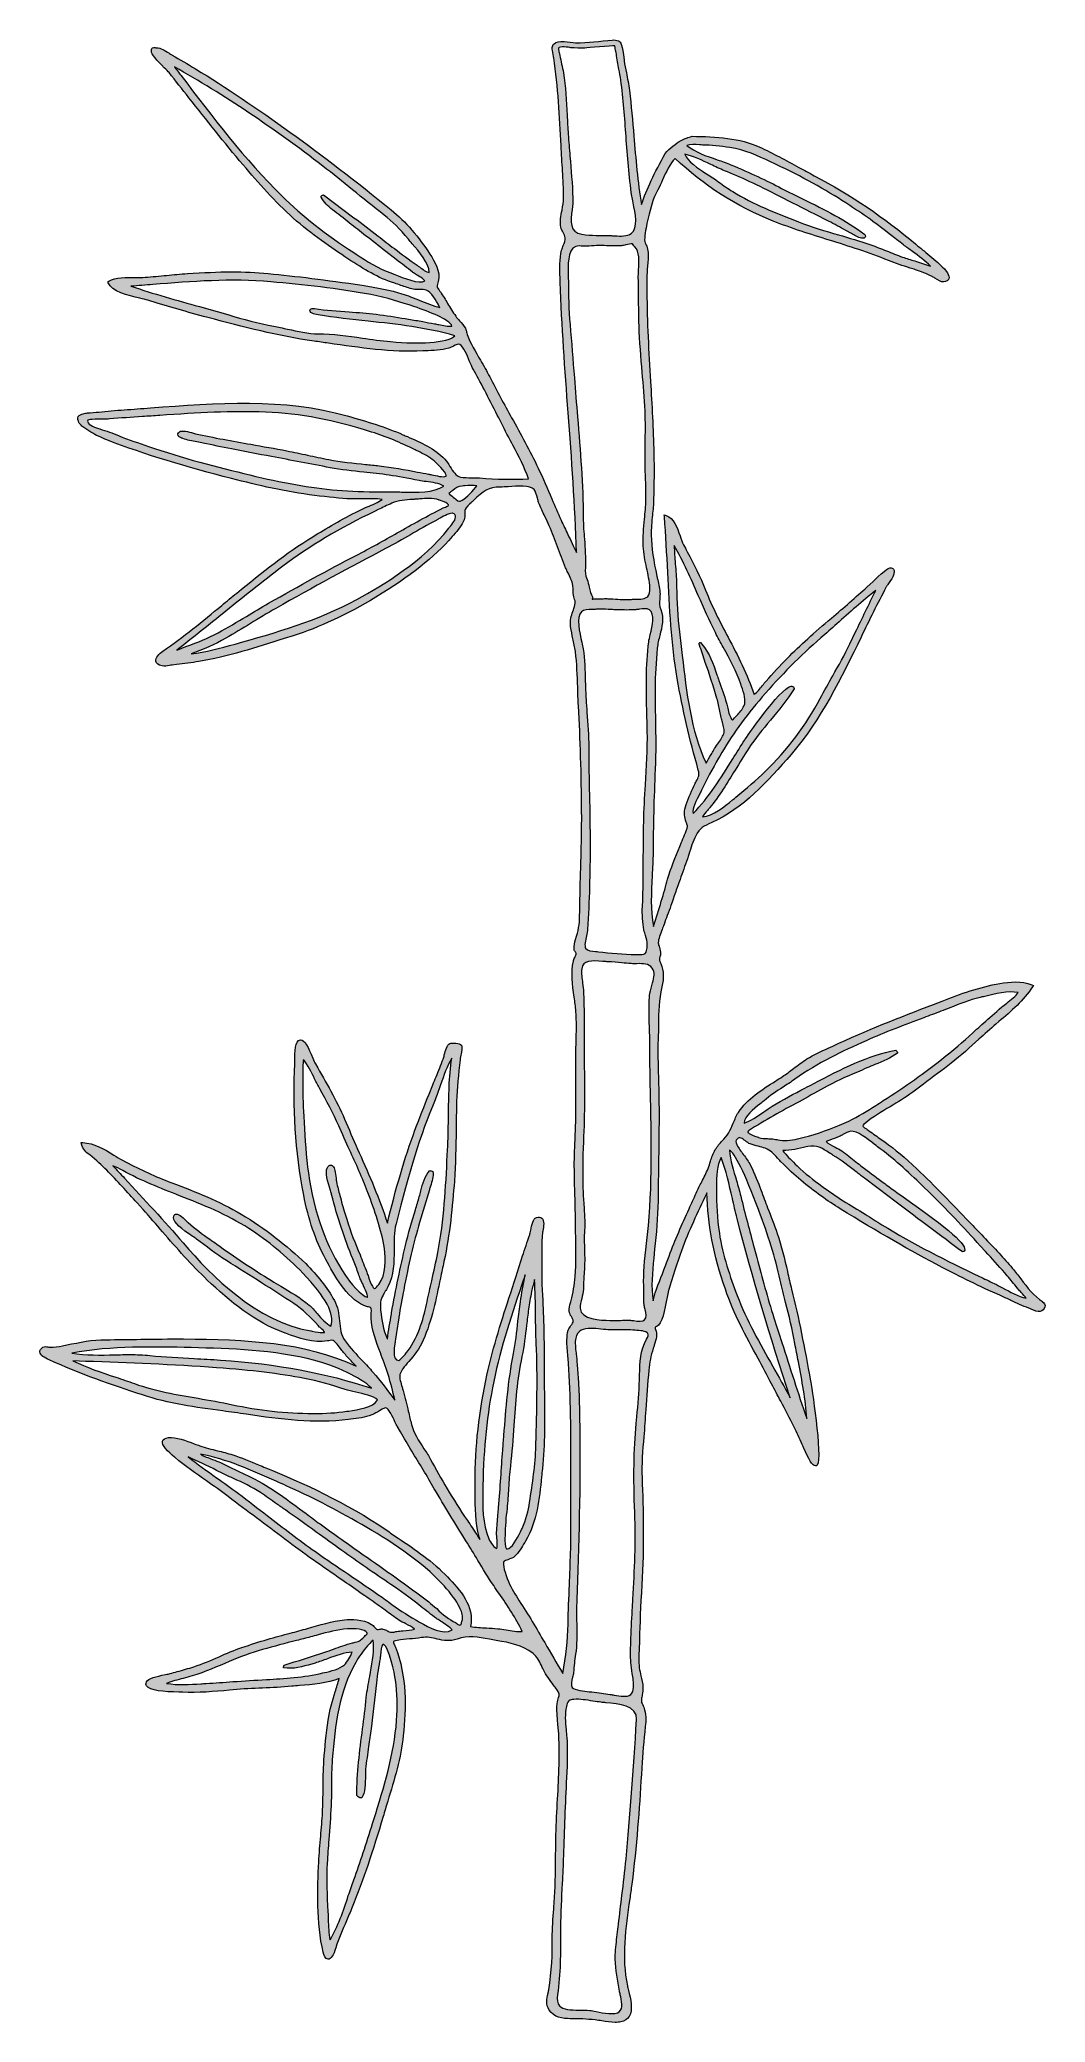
# Model space of a CAD drawing. Header units: inches. Extents: x 37 to 173, y -283 to -14.
import ezdxf

# ---------------------------------------------------------------- set-up
doc = ezdxf.new("R2010")
doc.units = ezdxf.units.IN
doc.header["$MEASUREMENT"] = 0
doc.layers.add('_U+0421_U+043B_U+043E_U+0439 1', color=7, linetype='Continuous')

msp = doc.modelspace()

# ---------------------------------------------------------------- hatches: boundary and pattern name
at = {"layer": '_U+0421_U+043B_U+043E_U+0439 1', "true_color": 0xffffff}
h = msp.add_hatch(color=7, dxfattribs=at)
h.dxf.hatch_style = 2
edge = h.paths.add_edge_path()
edge.add_spline(control_points=[(173.05, -185.29), (173.05, -185.29), (173.04, -185.28), (173.04, -185.28), (171.86, -184.55), (170.95, -183.35), (170.08, -182.19), (169.7, -181.69), (169.32, -181.18), (168.92, -180.72), (167.79, -179.41), (166.55, -178.06), (165, -176.46), (164.35, -175.78), (163.7, -175.1), (163.05, -174.42), (160.76, -172.04), (158.4, -169.57), (155.95, -167.24), (154.31, -165.69), (152.96, -164.56), (151.57, -163.57), (151.57, -163.57), (151.1, -163.25), (151.1, -163.25), (150.55, -162.85), (149.97, -162.45), (149.42, -162.04), (149.26, -161.91), (149.11, -161.81), (148.98, -161.72), (148.79, -161.6), (148.58, -161.46), (148.57, -161.39), (148.57, -161.36), (148.6, -161.26), (148.94, -160.99), (149.98, -160.17), (151.16, -159.46), (152.3, -158.78), (153.33, -158.16), (154.39, -157.52), (155.37, -156.79), (155.86, -156.42), (156.35, -156.05), (156.84, -155.69), (158.09, -154.76), (159.37, -153.8), (160.62, -152.84), (161.94, -151.82), (163.18, -150.69), (164.39, -149.59), (165.14, -148.91), (165.92, -148.2), (166.7, -147.53), (166.7, -147.53), (167.09, -147.2), (167.09, -147.2), (168.76, -145.79), (170.48, -144.33), (171.68, -142.45), (171.68, -142.45), (171.79, -142.27), (171.79, -142.27), (171.79, -142.27), (171.6, -142.19), (171.6, -142.19), (170.15, -141.61), (168.58, -141.8), (167.23, -142.02), (164.46, -142.48), (161.83, -143.45), (159.37, -144.4), (159.37, -144.4), (158.18, -144.86), (158.18, -144.86), (153.66, -146.62), (148.99, -148.43), (144.49, -150.53), (144.49, -150.53), (143.89, -150.81), (143.89, -150.81), (142.92, -151.25), (141.92, -151.71), (140.99, -152.28), (140.34, -152.67), (139.74, -153.14), (139.16, -153.58), (138.67, -153.96), (138.17, -154.34), (137.65, -154.68), (137.34, -154.88), (137.02, -155.08), (136.7, -155.29), (134.9, -156.43), (132.86, -157.72), (131.67, -159.54), (131.37, -160), (131.17, -160.51), (130.97, -161), (130.79, -161.45), (130.6, -161.92), (130.33, -162.35), (130.08, -162.75), (129.76, -163.09), (129.46, -163.42), (129.13, -163.77), (128.79, -164.14), (128.51, -164.61), (128.2, -165.13), (128.04, -165.67), (127.87, -166.19), (127.77, -166.51), (127.67, -166.84), (127.54, -167.16), (127.29, -167.77), (126.98, -168.38), (126.68, -168.97), (126.42, -169.47), (126.15, -170), (125.92, -170.52), (125.6, -171.24), (125.28, -171.96), (124.95, -172.67), (124.01, -174.74), (123.04, -176.89), (122.25, -179.08), (122.02, -179.7), (121.77, -180.35), (121.52, -180.97), (120.98, -182.35), (120.42, -183.76), (120.05, -185.16), (119.75, -183.3), (119.96, -181.3), (120.15, -179.36), (120.15, -179.36), (120.27, -178.17), (120.27, -178.17), (120.48, -176.04), (120.7, -173.83), (120.73, -171.63), (120.74, -170.32), (120.76, -169.01), (120.78, -167.71), (120.84, -164.19), (120.9, -160.56), (120.84, -156.98), (120.83, -156.22), (120.8, -155.46), (120.78, -154.7), (120.73, -153.02), (120.67, -151.28), (120.74, -149.58), (120.77, -148.93), (120.78, -148.28), (120.79, -147.65), (120.81, -145.88), (120.84, -144.22), (121.25, -142.48), (121.55, -141.24), (121.51, -140.4), (121.13, -139.3), (121.06, -139.12), (121.01, -139.04), (120.98, -138.98), (120.94, -138.93), (120.93, -138.9), (120.92, -138.7), (120.92, -138.62), (120.96, -138.5), (120.99, -138.37), (121.03, -138.24), (121.08, -138.1), (121.08, -137.97), (121.1, -137.65), (121.01, -137.37), (120.92, -137.1), (120.84, -136.88), (120.77, -136.68), (120.77, -136.48), (120.77, -135.97), (121.04, -135.29), (121.28, -134.69), (121.38, -134.43), (121.48, -134.19), (121.55, -133.98), (121.68, -133.58), (121.84, -133.17), (121.99, -132.78), (122.16, -132.34), (122.34, -131.88), (122.49, -131.42), (122.87, -130.23), (123.3, -129.03), (123.72, -127.87), (124.06, -126.95), (124.4, -126), (124.72, -125.06), (124.78, -124.86), (124.85, -124.66), (124.92, -124.46), (125.19, -123.6), (125.48, -122.72), (125.87, -121.92), (126.37, -120.88), (126.99, -120.6), (128.03, -120.14), (128.03, -120.14), (128.06, -120.12), (128.06, -120.12), (132.24, -118.27), (135.67, -114.53), (138.83, -110.87), (142.93, -106.1), (145.69, -100.41), (148.35, -94.9), (149.45, -92.65), (150.58, -90.31), (151.78, -88.08), (151.82, -88.01), (151.9, -87.9), (152, -87.75), (152.49, -87.05), (152.96, -86.32), (152.84, -85.84), (152.8, -85.7), (152.71, -85.58), (152.57, -85.51), (152.23, -85.34), (151.61, -85.77), (150.17, -87.16), (150.07, -87.26), (149.99, -87.34), (149.94, -87.38), (149.94, -87.38), (149.19, -88.06), (149.19, -88.06), (147.62, -89.47), (145.99, -90.93), (144.33, -92.31), (141.96, -94.28), (140.06, -96.01), (138.34, -97.76), (137.33, -98.79), (136.36, -99.86), (135.43, -100.9), (135.27, -101.07), (135.11, -101.28), (134.94, -101.49), (134.6, -101.93), (134.21, -102.42), (133.8, -102.71), (132.91, -100), (131.56, -97.42), (130.26, -94.93), (129.17, -92.86), (128.05, -90.72), (127.2, -88.52), (126.5, -86.7), (125.59, -84.97), (124.7, -83.29), (124.54, -82.98), (124.37, -82.67), (124.21, -82.36), (124.03, -82.02), (123.88, -81.59), (123.73, -81.13), (123.34, -80), (122.9, -78.72), (121.82, -78.35), (121.82, -78.35), (121.57, -78.27), (121.57, -78.27), (121.57, -78.27), (121.59, -78.53), (121.59, -78.53), (121.8, -81.05), (121.92, -83.62), (122.05, -86.1), (122.28, -90.85), (122.52, -95.76), (123.34, -100.54), (124.07, -104.74), (125.01, -108.81), (126.21, -112.98), (126.41, -113.65), (126.23, -113.97), (125.94, -114.51), (125.85, -114.68), (125.75, -114.86), (125.65, -115.07), (125.65, -115.07), (125.6, -115.18), (125.6, -115.18), (125.2, -116.06), (124.74, -117.06), (124.46, -118.01), (124.23, -118.83), (124.32, -119.38), (124.55, -120.06), (124.61, -120.24), (124.66, -120.36), (124.7, -120.44), (124.78, -120.63), (124.78, -120.63), (124.55, -121.25), (124.27, -121.97), (123.97, -122.7), (123.68, -123.4), (123.08, -124.83), (122.47, -126.32), (122.04, -127.83), (121.54, -129.62), (120.87, -131.92), (120.13, -134.27), (119.68, -132.02), (119.81, -129.65), (119.93, -127.35), (119.99, -126.32), (120.05, -125.26), (120.05, -124.24), (120.07, -120.62), (120.17, -116.9), (120.35, -112.85), (120.46, -110.58), (120.42, -108.29), (120.38, -106.07), (120.35, -104.68), (120.33, -103.25), (120.34, -101.84), (120.35, -100.07), (120.44, -98.3), (120.62, -96.42), (120.68, -95.82), (120.83, -95.23), (120.98, -94.67), (121.27, -93.53), (121.56, -92.36), (121.1, -91.17), (120.88, -90.6), (120.91, -90.24), (120.96, -89.74), (120.97, -89.54), (120.99, -89.31), (121, -89.04), (121, -88.38), (120.85, -87.74), (120.69, -87.12), (120.65, -86.95), (120.61, -86.79), (120.58, -86.62), (120.11, -84.57), (119.86, -82.74), (119.81, -81.05), (119.78, -80.14), (119.88, -79.21), (119.97, -78.32), (120.04, -77.61), (120.12, -76.87), (120.13, -76.13), (120.18, -74.14), (120.21, -72), (120.16, -69.88), (120.08, -66.62), (119.89, -63.32), (119.71, -60.14), (119.47, -56.15), (119.23, -52.03), (119.22, -47.96), (119.22, -47.03), (119.21, -45.98), (119.25, -44.95), (119.26, -44.69), (119.29, -44.41), (119.33, -44.11), (119.4, -43.44), (119.48, -42.75), (119.31, -42.13), (119.23, -41.82), (119.14, -41.63), (119.07, -41.47), (118.95, -41.2), (118.88, -41.05), (118.92, -40.59), (118.99, -39.73), (119.17, -38.88), (119.38, -37.94), (119.72, -36.44), (120.06, -35.27), (120.7, -34.08), (120.92, -33.67), (121.13, -33.21), (121.35, -32.73), (121.84, -31.64), (122.34, -30.52), (123.06, -29.79), (126.92, -33.47), (131.4, -36.34), (136.37, -38.32), (138.89, -39.32), (141.5, -40.13), (144.03, -40.92), (146.69, -41.75), (149.45, -42.61), (152.08, -43.68), (153.07, -44.08), (154.02, -44.39), (155.02, -44.71), (155.26, -44.78), (155.5, -44.86), (155.75, -44.94), (156.49, -45.18), (157.25, -45.49), (158, -45.85), (158.1, -45.9), (158.23, -45.98), (158.38, -46.08), (158.78, -46.34), (159.24, -46.63), (159.59, -46.6), (159.97, -46.56), (160.21, -46.42), (160.29, -46.18), (160.43, -45.76), (160.03, -45.11), (159.06, -44.21), (158.37, -43.56), (157.63, -42.96), (156.91, -42.38), (156.52, -42.06), (156.13, -41.75), (155.75, -41.43), (151.58, -37.9), (146.95, -34.78), (141.99, -32.15), (141.29, -31.78), (140.59, -31.4), (139.89, -31.02), (138.16, -30.08), (136.36, -29.1), (134.56, -28.26), (131.91, -27.02), (128.59, -26.84), (125.36, -26.79), (124.85, -26.93), (124.35, -27.1), (123.88, -27.36), (123.2, -27.73), (122.26, -28.41), (121.72, -29.14), (120.24, -31.73), (119.17, -34.02), (118.47, -36.08), (117.97, -32.97), (117.7, -29.82), (117.44, -26.76), (117.27, -24.73), (117.09, -22.62), (116.84, -20.54), (116.74, -19.73), (116.58, -18.93), (116.43, -18.16), (116.32, -17.63), (116.21, -17.08), (116.12, -16.53), (116.12, -16.51), (116.11, -16.46), (116.11, -16.38), (115.86, -14.37), (115.64, -13.9), (115.36, -13.82), (115.34, -13.81), (115.32, -13.81), (115.29, -13.81), (115.09, -13.7), (114.82, -13.68), (114.51, -13.7), (112.82, -13.8), (111.21, -14.14), (109.5, -14.07), (108.69, -14.04), (107.12, -13.65), (106.59, -14.21), (106.54, -14.23), (106.5, -14.27), (106.46, -14.32), (106.27, -14.57), (106.34, -15.13), (106.51, -15.94), (106.53, -16.02), (106.54, -16.09), (106.54, -16.12), (107.14, -20.05), (107.35, -24.13), (107.55, -28.07), (107.61, -29.22), (107.67, -30.38), (107.74, -31.53), (107.81, -32.64), (107.88, -33.93), (107.88, -35.2), (107.87, -35.71), (107.77, -36.27), (107.67, -36.82), (107.52, -37.61), (107.37, -38.43), (107.5, -39.16), (107.55, -39.42), (107.68, -39.66), (107.82, -39.89), (107.95, -40.13), (108.08, -40.36), (108.1, -40.58), (108.12, -40.9), (107.99, -41.26), (107.84, -41.63), (107.76, -41.84), (107.68, -42.05), (107.62, -42.27), (107.3, -43.51), (107.35, -44.78), (107.4, -46.02), (107.41, -46.22), (107.42, -46.42), (107.42, -46.61), (107.62, -52.55), (108.07, -58.57), (108.51, -64.39), (108.97, -70.62), (109.46, -77.05), (109.62, -83.41), (109.26, -82.57), (108.86, -81.75), (108.47, -80.95), (108.17, -80.32), (107.85, -79.67), (107.55, -79.02), (107.12, -78.05), (106.69, -77.05), (106.28, -76.08), (105.69, -74.71), (105.08, -73.28), (104.43, -71.91), (103.32, -69.58), (102.05, -67.29), (100.82, -65.07), (99.81, -63.26), (98.78, -61.39), (97.84, -59.52), (97.45, -58.75), (97.01, -57.99), (96.57, -57.24), (95.92, -56.11), (95.23, -54.94), (94.76, -53.75), (94.7, -53.6), (94.69, -53.51), (94.68, -53.41), (94.66, -53.28), (94.65, -53.14), (94.52, -52.91), (94.32, -52.56), (94.03, -52.22), (93.74, -51.89), (93.55, -51.67), (93.37, -51.47), (93.22, -51.26), (92.82, -50.7), (92.46, -50.1), (92.11, -49.52), (91.8, -49), (91.47, -48.46), (91.12, -47.94), (91.04, -47.83), (90.97, -47.74), (90.91, -47.65), (90.62, -47.25), (90.62, -47.25), (90.73, -46.89), (90.76, -46.79), (90.79, -46.68), (90.83, -46.54), (91.19, -45.15), (90.33, -43.8), (89.71, -42.82), (88.22, -40.49), (86.39, -38.41), (84.43, -36.81), (74.87, -29.02), (66.16, -22.74), (57.81, -17.61), (56.76, -16.97), (55.68, -16.34), (54.63, -15.74), (54.63, -15.74), (54.6, -15.73), (54.6, -15.73), (54.47, -15.65), (54.33, -15.56), (54.18, -15.46), (53.66, -15.13), (53.07, -14.75), (52.52, -14.75), (52.51, -14.75), (52.5, -14.75), (52.49, -14.75), (52.43, -14.75), (52.37, -14.74), (52.32, -14.73), (52.21, -14.71), (52.08, -14.69), (51.96, -14.78), (51.84, -14.87), (51.82, -15.05), (51.81, -15.19), (51.79, -15.65), (52.56, -16.46), (53.57, -17.46), (53.86, -17.75), (54.11, -18), (54.22, -18.13), (55.12, -19.27), (56.01, -20.4), (56.9, -21.54), (59.28, -24.56), (61.73, -27.68), (64.29, -30.67), (66.41, -33.14), (68.6, -35.69), (71.1, -37.91), (73.57, -40.09), (76.37, -42.01), (78.54, -43.44), (80.75, -44.89), (82.61, -46.06), (84.91, -46.78), (85.19, -46.87), (85.48, -46.97), (85.76, -47.07), (86.31, -47.26), (86.87, -47.45), (87.43, -47.58), (87.71, -47.65), (88.01, -47.64), (88.3, -47.64), (88.63, -47.64), (88.94, -47.63), (89.18, -47.72), (89.89, -47.97), (90.52, -49.1), (90.98, -49.93), (91.01, -49.99), (91.04, -50.04), (91.07, -50.09), (90.13, -49.85), (89.16, -49.45), (88.22, -49.07), (87.46, -48.76), (86.66, -48.44), (85.89, -48.21), (84.33, -47.73), (82.61, -47.37), (80.47, -47.05), (75.52, -46.32), (71.46, -45.82), (67.69, -45.45), (64.55, -45.15), (61.06, -45.16), (56.71, -45.47), (55.77, -45.53), (54.81, -45.62), (53.89, -45.71), (52.93, -45.8), (51.94, -45.89), (50.96, -45.96), (50.59, -45.99), (50.14, -45.98), (49.68, -45.98), (48.4, -45.97), (46.96, -45.96), (46.01, -46.51), (46.01, -46.51), (45.87, -46.59), (45.87, -46.59), (45.87, -46.59), (45.93, -46.73), (45.93, -46.73), (46.42, -47.94), (48.63, -48.45), (50.24, -48.82), (50.67, -48.92), (51.04, -49.01), (51.31, -49.09), (53.56, -49.78), (56.23, -50.57), (58.91, -51.28), (58.91, -51.28), (59.48, -51.44), (59.48, -51.44), (64.37, -52.73), (68.98, -53.95), (73.94, -54.65), (74.59, -54.74), (75.24, -54.84), (75.9, -54.93), (80.13, -55.55), (84.5, -56.19), (88.73, -55.99), (88.73, -55.99), (89.07, -55.98), (89.07, -55.98), (90.14, -55.93), (91.24, -55.88), (92.27, -55.6), (92.47, -55.55), (92.69, -55.44), (92.89, -55.34), (93.23, -55.18), (93.59, -55), (93.77, -55.11), (94.29, -55.42), (94.74, -56.52), (95.1, -57.4), (95.27, -57.8), (95.43, -58.19), (95.58, -58.45), (96.05, -59.3), (96.56, -60.23), (97.11, -61.29), (97.7, -62.43), (98.29, -63.58), (98.87, -64.73), (99.37, -65.7), (99.87, -66.68), (100.37, -67.65), (100.57, -68.03), (100.77, -68.42), (100.98, -68.81), (101.77, -70.3), (102.59, -71.83), (103.12, -73.4), (101, -73.48), (98.81, -73.44), (96.43, -73.26), (96.1, -73.24), (95.74, -73.24), (95.4, -73.24), (94.88, -73.23), (94.34, -73.23), (93.85, -73.14), (93.26, -73.04), (92.83, -72.35), (92.42, -71.69), (92.2, -71.34), (91.97, -70.97), (91.72, -70.7), (90.42, -69.29), (88.41, -68.42), (86.64, -67.64), (86.43, -67.56), (86.23, -67.47), (86.03, -67.38), (83.7, -66.35), (81.21, -65.61), (78.44, -64.81), (69.83, -62.35), (60.6, -63.05), (51.69, -63.73), (50.49, -63.82), (49.3, -63.91), (48.12, -63.99), (47.53, -64.03), (46.95, -64.09), (46.36, -64.14), (46.36, -64.14), (45.06, -64.26), (45.06, -64.26), (44.54, -64.31), (44.02, -64.35), (43.5, -64.4), (43.44, -64.4), (43.33, -64.4), (43.21, -64.4), (43.18, -64.4), (43.16, -64.4), (43.13, -64.4), (42.93, -64.44), (42.74, -64.48), (42.54, -64.53), (42.32, -64.6), (41.98, -64.69), (41.85, -64.91), (41.72, -65.14), (41.87, -65.5), (41.96, -65.7), (41.99, -65.76), (42.03, -65.82), (42.06, -65.88), (42.17, -66.03), (42.31, -66.17), (42.48, -66.3), (42.83, -66.57), (43.2, -66.79), (43.57, -67.03), (44.26, -67.48), (45.01, -67.74), (45.74, -68.09), (51.05, -70.09), (56.63, -71.82), (62.72, -73.35), (66.3, -74.25), (70.11, -75.16), (73.98, -75.64), (75.91, -75.88), (77.5, -76.03), (78.97, -76.11), (79.47, -76.13), (80, -76.12), (80.56, -76.1), (81.47, -76.07), (82.4, -76.05), (83.21, -76.2), (82.64, -76.59), (81.89, -76.9), (81.17, -77.2), (80.76, -77.38), (80.36, -77.54), (80.01, -77.72), (77.74, -78.86), (75.57, -80.15), (73.76, -81.26), (70.14, -83.48), (66.8, -86.15), (63.42, -88.91), (62.74, -89.47), (62.06, -90.03), (61.38, -90.6), (58.81, -92.72), (56.15, -94.92), (53.37, -96.8), (52.85, -97.15), (52.33, -97.7), (52.43, -98.19), (52.49, -98.5), (52.77, -98.72), (53.27, -98.83), (53.58, -98.9), (53.95, -98.83), (54.27, -98.77), (54.39, -98.75), (54.51, -98.72), (54.62, -98.71), (54.62, -98.71), (55.25, -98.64), (55.25, -98.64), (56.24, -98.52), (57.27, -98.39), (58.28, -98.23), (62.15, -97.58), (66.08, -96.33), (69.88, -95.11), (69.88, -95.11), (71.12, -94.72), (71.12, -94.72), (74.64, -93.6), (78.42, -91.84), (82.35, -89.47), (86.96, -86.69), (90.26, -84.08), (92.74, -81.23), (92.74, -81.23), (92.93, -81.02), (92.93, -81.02), (93.47, -80.4), (94.08, -79.7), (94.35, -78.94), (94.44, -78.69), (94.44, -78.43), (94.44, -78.19), (94.44, -77.96), (94.44, -77.74), (94.51, -77.56), (94.64, -77.23), (95.03, -76.88), (95.34, -76.6), (95.45, -76.5), (95.56, -76.41), (95.65, -76.32), (96.9, -75.07), (97.67, -74.47), (99.3, -74.5), (99.58, -74.5), (99.94, -74.48), (100.36, -74.45), (101.55, -74.36), (103.35, -74.22), (103.87, -74.82), (104.07, -75.06), (104.21, -75.59), (104.32, -76.02), (104.38, -76.24), (104.43, -76.45), (104.49, -76.61), (104.74, -77.27), (105.05, -77.9), (105.35, -78.52), (105.55, -78.93), (105.75, -79.35), (105.94, -79.78), (106.34, -80.71), (106.7, -81.68), (107.05, -82.63), (107.4, -83.57), (107.76, -84.54), (108.16, -85.47), (108.26, -85.69), (108.36, -85.91), (108.47, -86.13), (108.75, -86.71), (109.04, -87.3), (109.13, -87.87), (109.17, -88.08), (109.17, -88.29), (109.17, -88.51), (109.18, -88.8), (109.18, -89.11), (109.27, -89.43), (109.31, -89.56), (109.34, -89.67), (109.38, -89.77), (109.47, -90.04), (109.51, -90.16), (109.43, -90.51), (109.35, -90.85), (109.24, -91.15), (109.14, -91.43), (108.92, -92.03), (108.72, -92.6), (108.84, -93.48), (108.92, -94.04), (109.04, -94.59), (109.16, -95.12), (109.28, -95.69), (109.41, -96.28), (109.49, -96.87), (109.7, -98.49), (109.75, -100.14), (109.8, -101.74), (109.82, -102.57), (109.85, -103.42), (109.9, -104.27), (110.16, -108.75), (110.3, -113.49), (110.34, -118.76), (110.36, -121.48), (110.28, -124.24), (110.2, -126.9), (110.14, -128.87), (110.08, -130.9), (110.07, -132.9), (110.06, -133.9), (109.89, -134.87), (109.52, -136.02), (109.37, -136.5), (109.29, -136.85), (109.3, -137.34), (109.31, -137.53), (109.42, -137.66), (109.51, -137.76), (109.54, -137.8), (109.6, -137.86), (109.6, -137.88), (109.6, -138.02), (109.49, -138.28), (109.4, -138.5), (109.32, -138.68), (109.25, -138.84), (109.22, -138.98), (108.85, -140.49), (109.09, -142.21), (109.32, -143.86), (109.42, -144.54), (109.51, -145.17), (109.56, -145.78), (109.67, -147.18), (109.62, -148.63), (109.59, -150.04), (109.56, -150.89), (109.54, -151.78), (109.55, -152.64), (109.57, -155.23), (109.56, -157.77), (109.55, -160.14), (109.54, -161.18), (109.49, -162.24), (109.44, -163.26), (109.38, -164.62), (109.32, -166.02), (109.35, -167.41), (109.35, -167.41), (109.39, -169.39), (109.39, -169.39), (109.44, -171.14), (109.48, -172.94), (109.5, -174.72), (109.51, -175.26), (109.52, -175.81), (109.53, -176.36), (109.57, -178.16), (109.6, -180.03), (109.46, -181.82), (109.36, -183.03), (109.18, -184.14), (108.92, -185.13), (108.89, -185.24), (108.86, -185.35), (108.82, -185.46), (108.71, -185.82), (108.6, -186.19), (108.65, -186.59), (108.68, -186.86), (108.81, -187.1), (108.94, -187.32), (109.06, -187.54), (109.18, -187.74), (109.19, -187.93), (109.2, -188.11), (109.04, -188.32), (108.88, -188.55), (108.74, -188.74), (108.6, -188.94), (108.52, -189.16), (108.37, -189.6), (108.35, -190.08), (108.34, -190.49), (108.33, -191.25), (108.4, -192.02), (108.47, -192.76), (108.5, -193.07), (108.53, -193.38), (108.55, -193.69), (108.71, -195.85), (108.8, -198.12), (108.84, -200.81), (108.87, -203.33), (108.87, -205.88), (108.86, -208.35), (108.86, -210.54), (108.86, -212.81), (108.88, -215.05), (108.91, -217.98), (108.79, -220.94), (108.68, -223.81), (108.61, -225.55), (108.53, -227.35), (108.49, -229.13), (108.45, -231.38), (108.16, -233.52), (107.8, -235.85), (106.94, -234.47), (106.12, -233.04), (105.31, -231.66), (104.21, -229.77), (103.08, -227.82), (101.86, -225.97), (101.33, -225.16), (100.79, -224.29), (100.39, -223.37), (99.92, -222.27), (99.54, -220.93), (99.77, -220.62), (99.82, -220.56), (100.12, -220.45), (100.32, -220.38), (100.67, -220.25), (101.03, -220.12), (101.22, -219.95), (101.78, -219.42), (102.21, -218.69), (102.59, -218.04), (102.59, -218.04), (102.7, -217.86), (102.7, -217.86), (104.28, -215.19), (104.59, -212.1), (104.89, -209.1), (104.92, -208.73), (104.96, -208.37), (105, -208), (105.36, -204.64), (105.31, -201.2), (105.27, -197.87), (105.26, -196.98), (105.25, -196.08), (105.25, -195.2), (105.25, -195.2), (105.24, -194.3), (105.24, -194.3), (105.23, -191.29), (105.22, -188.17), (105.04, -185.09), (104.93, -183.25), (104.89, -181.24), (104.91, -178.77), (104.91, -178.77), (104.91, -178.5), (104.91, -178.5), (104.92, -177.68), (104.93, -176.83), (105.01, -176), (105.02, -175.92), (105.04, -175.81), (105.06, -175.68), (105.16, -175.08), (105.31, -174.25), (104.92, -173.92), (104.74, -173.77), (104.5, -173.75), (104.2, -173.85), (103.73, -174), (103.56, -174.84), (103.42, -175.58), (103.37, -175.82), (103.32, -176.05), (103.28, -176.17), (102.93, -177.15), (102.6, -178.14), (102.31, -179.07), (101.69, -180.98), (101.08, -182.9), (100.45, -184.81), (99.35, -188.22), (98.1, -192.08), (97.3, -196), (96.24, -201.18), (95.77, -206.01), (95.84, -210.76), (95.84, -210.76), (95.84, -211.3), (95.84, -211.3), (95.87, -213.28), (95.89, -215.32), (96.4, -217.26), (96.4, -217.26), (96.44, -217.42), (96.44, -217.42), (96.46, -217.5), (96.48, -217.57), (96.5, -217.65), (96.35, -217.42), (96.21, -217.2), (96.06, -216.97), (95.65, -216.34), (95.23, -215.68), (94.79, -215.04), (92.8, -212.14), (91.15, -209.24), (89.8, -206.77), (89.54, -206.3), (89.23, -205.81), (88.89, -205.29), (88.19, -204.21), (87.47, -203.08), (87.2, -202.01), (87.05, -201.42), (86.9, -200.81), (86.76, -200.2), (86.54, -199.27), (86.32, -198.31), (86.06, -197.39), (86.02, -197.23), (85.97, -197.07), (85.91, -196.9), (85.74, -196.34), (85.54, -195.7), (85.6, -195.21), (85.67, -195.1), (85.75, -194.93), (85.9, -194.63), (85.95, -194.51), (86, -194.42), (86, -194.42), (86.28, -194.07), (86.55, -193.74), (86.83, -193.42), (87.57, -192.55), (88.27, -191.73), (88.8, -190.51), (89.96, -187.83), (90.55, -184.92), (91.13, -182.1), (91.29, -181.34), (91.44, -180.59), (91.61, -179.84), (92.42, -176.13), (92.77, -172.24), (93.03, -168.88), (93.21, -166.56), (93.23, -164.2), (93.26, -161.93), (93.28, -160.66), (93.29, -159.34), (93.33, -158.05), (93.39, -156.21), (93.58, -154.39), (93.8, -152.38), (93.8, -152.3), (93.84, -152.15), (93.88, -151.97), (94.07, -151.07), (94.14, -150.61), (93.99, -150.41), (93.8, -150.14), (92.67, -150.04), (92.43, -150.17), (92, -150.4), (91.82, -151.11), (91.66, -151.74), (91.61, -151.95), (91.55, -152.15), (91.5, -152.29), (91.2, -153.1), (90.87, -153.92), (90.54, -154.71), (90.39, -155.07), (90.24, -155.44), (90.09, -155.81), (90.09, -155.81), (89.59, -157.05), (89.59, -157.05), (88.94, -158.66), (88.27, -160.33), (87.66, -161.98), (86.27, -165.74), (85.02, -170), (83.92, -174.63), (82.86, -171.31), (81.45, -168.12), (80.08, -165.03), (79.49, -163.7), (78.88, -162.32), (78.31, -160.95), (77.22, -158.36), (75.81, -155.88), (74.44, -153.49), (74.44, -153.49), (74.12, -152.92), (74.12, -152.92), (74.04, -152.78), (73.92, -152.49), (73.78, -152.16), (73.17, -150.72), (72.68, -149.62), (72.11, -149.69), (71.29, -149.78), (71.32, -151.37), (71.34, -152.42), (71.34, -152.64), (71.35, -152.82), (71.34, -152.94), (70.98, -158.58), (71.41, -164.93), (72.53, -170.79), (73.17, -174.11), (74.14, -176.95), (75.5, -179.48), (75.5, -179.48), (75.53, -179.54), (75.53, -179.54), (76.7, -181.72), (78.31, -184.72), (80.72, -185.83), (80.85, -185.89), (81.02, -185.93), (81.2, -185.97), (81.37, -186.01), (81.63, -186.07), (81.68, -186.12), (81.77, -186.23), (81.72, -186.79), (81.7, -187.06), (81.69, -187.26), (81.68, -187.43), (81.69, -187.53), (81.81, -189.17), (82.38, -190.77), (82.96, -192.27), (83.6, -193.91), (84.46, -196.29), (84.91, -198.69), (83.97, -197.4), (83, -196.08), (81.94, -194.87), (81.49, -194.35), (81, -193.83), (80.53, -193.34), (79.71, -192.48), (78.87, -191.58), (78.16, -190.62), (77.58, -189.82), (77.49, -188.88), (77.39, -187.89), (77.3, -186.97), (77.2, -186.02), (76.7, -185.12), (75.72, -183.39), (74.37, -181.66), (72.8, -180.12), (70.23, -177.61), (67.28, -175.34), (64.03, -173.39), (61.06, -171.61), (57.78, -170.35), (54.61, -169.12), (54.61, -169.12), (54.1, -168.93), (54.1, -168.93), (51.98, -168.11), (49.95, -167.17), (47.9, -166.06), (47.5, -165.85), (47.11, -165.6), (46.69, -165.35), (45.37, -164.54), (44.01, -163.71), (42.49, -163.66), (42.49, -163.66), (42.26, -163.66), (42.26, -163.66), (42.26, -163.66), (42.31, -163.88), (42.31, -163.88), (42.51, -164.63), (42.88, -164.92), (43.43, -165.34), (44.31, -166.01), (45.09, -166.77), (45.73, -167.42), (47.16, -168.85), (48.54, -170.39), (49.87, -171.87), (49.87, -171.87), (50.68, -172.76), (50.68, -172.76), (51.58, -173.76), (52.47, -174.79), (53.34, -175.79), (55.26, -178.01), (57.25, -180.3), (59.42, -182.35), (62.48, -185.24), (65.87, -188.11), (69.99, -189.56), (69.99, -189.56), (70.06, -189.59), (70.06, -189.59), (71.86, -190.22), (73.89, -190.94), (75.78, -190.63), (75.92, -190.61), (76.03, -190.59), (76.12, -190.57), (76.52, -190.49), (76.53, -190.49), (76.91, -190.89), (77.12, -191.12), (77.32, -191.38), (77.52, -191.64), (77.66, -191.83), (77.8, -192.02), (77.95, -192.2), (78.27, -192.59), (78.63, -192.97), (78.97, -193.33), (79.2, -193.58), (79.43, -193.82), (79.65, -194.07), (72.73, -190.75), (64.6, -190.42), (56.18, -190.36), (54.24, -190.35), (52.27, -190.38), (50.37, -190.41), (48.8, -190.43), (47.19, -190.46), (45.6, -190.46), (43.82, -190.46), (42.03, -190.82), (40.3, -191.17), (40.3, -191.17), (39.71, -191.29), (39.71, -191.29), (39.18, -191.4), (38.6, -191.5), (37.97, -191.48), (37.9, -191.48), (37.82, -191.46), (37.74, -191.45), (37.53, -191.41), (37.26, -191.35), (37.03, -191.5), (36.75, -191.69), (36.61, -191.9), (36.63, -192.13), (36.66, -192.59), (37.3, -192.92), (37.9, -193.2), (42.07, -195.12), (46.46, -196.61), (50.6, -197.98), (54.14, -199.15), (57.89, -199.66), (61.53, -200.15), (62.58, -200.3), (63.66, -200.44), (64.72, -200.6), (69.39, -201.31), (73.96, -201.89), (78.64, -201.32), (78.64, -201.32), (78.96, -201.28), (78.96, -201.28), (79.9, -201.16), (80.87, -201.05), (81.8, -200.7), (81.97, -200.64), (82.24, -200.48), (82.55, -200.3), (82.9, -200.09), (83.55, -199.7), (83.71, -199.72), (84.1, -199.83), (84.65, -201), (84.95, -201.63), (85.07, -201.88), (85.18, -202.1), (85.26, -202.24), (85.26, -202.24), (85.69, -202.99), (85.69, -202.99), (86.19, -203.85), (86.7, -204.74), (87.23, -205.6), (88.28, -207.29), (89.31, -209.04), (90.3, -210.73), (91.67, -213.07), (93.09, -215.48), (94.59, -217.81), (95.15, -218.68), (95.7, -219.59), (96.22, -220.47), (96.91, -221.61), (97.62, -222.79), (98.38, -223.91), (98.61, -224.25), (98.84, -224.6), (99.08, -224.95), (100.24, -226.63), (101.43, -228.37), (102.27, -230.16), (101.58, -230.19), (100.81, -230.06), (100.07, -229.93), (99.67, -229.87), (99.29, -229.81), (98.93, -229.77), (98.42, -229.71), (97.89, -229.69), (97.38, -229.67), (96.67, -229.63), (95.92, -229.59), (95.22, -229.48), (95.82, -226.68), (93.76, -224.5), (92.1, -222.73), (90.12, -220.64), (87.71, -219.01), (85.37, -217.44), (84.83, -217.07), (84.29, -216.71), (83.76, -216.34), (78.38, -212.61), (72.18, -209.87), (67.38, -207.89), (67.04, -207.75), (66.7, -207.61), (66.36, -207.47), (65.23, -206.99), (64.05, -206.49), (62.87, -206.12), (62.18, -205.9), (61.48, -205.73), (60.8, -205.56), (60, -205.36), (59.17, -205.16), (58.38, -204.89), (58.16, -204.81), (57.91, -204.72), (57.65, -204.62), (56.53, -204.2), (55.14, -203.68), (54.14, -203.78), (53.68, -203.83), (53.41, -203.99), (53.33, -204.25), (53.15, -204.84), (54.06, -205.68), (54.97, -206.43), (54.97, -206.43), (55.05, -206.5), (55.05, -206.5), (56.41, -207.64), (57.88, -208.67), (59.3, -209.66), (60.28, -210.35), (61.3, -211.07), (62.27, -211.81), (63.55, -212.78), (64.86, -213.76), (66.13, -214.7), (67.39, -215.64), (68.7, -216.61), (69.97, -217.58), (72.49, -219.51), (75.15, -221.35), (77.71, -223.12), (78.55, -223.7), (79.4, -224.28), (80.23, -224.87), (80.23, -224.87), (80.85, -225.3), (80.85, -225.3), (81.6, -225.82), (82.36, -226.35), (83.11, -226.89), (83.11, -226.89), (83.61, -227.26), (83.61, -227.26), (84.22, -227.71), (84.85, -228.17), (85.49, -228.59), (85.77, -228.78), (86.1, -228.95), (86.42, -229.11), (86.85, -229.32), (87.28, -229.55), (87.62, -229.81), (87.15, -229.97), (86.59, -230.01), (86.03, -230.06), (85.73, -230.08), (85.45, -230.11), (85.18, -230.15), (85.11, -230.16), (85.02, -230.18), (84.94, -230.19), (84.78, -230.23), (84.61, -230.27), (84.49, -230.26), (84.25, -230.24), (84.09, -230.15), (83.9, -230.05), (83.74, -229.96), (83.55, -229.86), (83.31, -229.81), (83.16, -229.78), (83.01, -229.81), (82.85, -229.84), (82.73, -229.86), (82.58, -229.89), (82.51, -229.86), (82.43, -229.83), (82.29, -229.68), (82.17, -229.56), (82.03, -229.41), (81.89, -229.26), (81.76, -229.18), (80.52, -228.45), (79.07, -228.44), (78.07, -228.56), (76.38, -228.77), (74.68, -229.26), (73.04, -229.73), (72.28, -229.95), (71.48, -230.18), (70.71, -230.37), (68.69, -230.88), (66.53, -231.51), (64.12, -232.33), (63.05, -232.68), (62.01, -233.14), (61.01, -233.59), (59.91, -234.07), (58.77, -234.57), (57.6, -234.94), (56.85, -235.18), (56.07, -235.39), (55.32, -235.6), (55, -235.69), (54.68, -235.78), (54.36, -235.87), (54.22, -235.91), (53.99, -235.96), (53.71, -236.01), (52.44, -236.27), (51.37, -236.52), (51.14, -237), (51.02, -237.25), (51.08, -237.44), (51.15, -237.56), (51.55, -238.22), (53.51, -238.35), (55.56, -238.39), (55.77, -238.4), (55.93, -238.4), (56.03, -238.41), (58.17, -238.52), (60.35, -238.32), (62.45, -238.13), (62.45, -238.13), (62.95, -238.08), (62.95, -238.08), (64.27, -237.96), (65.61, -237.9), (66.92, -237.84), (68.22, -237.78), (69.58, -237.72), (70.9, -237.6), (71.24, -237.57), (71.59, -237.54), (71.95, -237.51), (73.75, -237.37), (75.77, -237.22), (77.37, -236.53), (77.2, -237.15), (77.01, -237.76), (76.83, -238.36), (76.45, -239.6), (76.06, -240.87), (75.85, -242.2), (75.56, -244.04), (75.41, -245.93), (75.28, -247.7), (75.19, -248.98), (75.18, -250.28), (75.17, -251.54), (75.16, -252.59), (75.15, -253.68), (75.09, -254.75), (75.03, -255.82), (74.94, -256.91), (74.84, -257.97), (74.74, -259.12), (74.64, -260.32), (74.58, -261.5), (74.42, -265), (74.2, -269.8), (75.2, -273.77), (75.3, -274.17), (75.47, -274.71), (75.85, -274.72), (75.85, -274.72), (75.86, -274.72), (75.86, -274.72), (76.23, -274.72), (76.58, -274.19), (76.9, -273.16), (77.3, -271.92), (77.83, -270.68), (78.35, -269.48), (78.6, -268.89), (78.87, -268.27), (79.11, -267.66), (80.61, -263.96), (81.99, -259.92), (83.33, -255.33), (83.54, -254.64), (83.75, -253.94), (83.96, -253.24), (84.86, -250.33), (85.78, -247.31), (86.08, -244.31), (86.45, -240.61), (86.61, -236.28), (85, -232.27), (84.95, -232.15), (84.91, -232.05), (84.87, -231.95), (84.79, -231.78), (84.7, -231.58), (84.73, -231.53), (84.74, -231.5), (84.83, -231.44), (85.26, -231.36), (85.81, -231.25), (86.39, -231.21), (86.94, -231.16), (87.47, -231.12), (88.02, -231.08), (88.55, -230.98), (89.31, -230.85), (90.01, -231.01), (90.69, -231.17), (91.54, -231.36), (92.43, -231.56), (93.42, -231.18), (94.83, -230.64), (96.27, -230.91), (97.8, -231.2), (98.11, -231.26), (98.41, -231.32), (98.72, -231.37), (100.67, -231.69), (102.17, -232), (103.73, -233.14), (104.3, -233.56), (104.57, -234.14), (104.86, -234.77), (104.94, -234.96), (105.03, -235.15), (105.13, -235.34), (105.51, -236.09), (106.02, -236.77), (106.51, -237.43), (106.66, -237.62), (106.8, -237.82), (106.95, -238.02), (107.38, -238.62), (107.34, -238.76), (107.21, -239.14), (107.14, -239.34), (107.05, -239.6), (107.01, -240), (106.92, -240.87), (107.01, -241.77), (107.1, -242.64), (107.13, -242.96), (107.16, -243.27), (107.18, -243.58), (107.41, -246.7), (107.23, -249.87), (107.06, -252.92), (106.97, -254.52), (106.87, -256.17), (106.84, -257.8), (106.82, -258.78), (106.81, -259.75), (106.8, -260.72), (106.78, -262.12), (106.77, -263.57), (106.72, -264.99), (106.69, -265.96), (106.61, -266.93), (106.54, -267.88), (106.44, -269.18), (106.33, -270.52), (106.34, -271.87), (106.35, -273.92), (106.3, -276.35), (105.86, -278.9), (105.83, -279.05), (105.8, -279.2), (105.77, -279.35), (105.61, -280.11), (105.45, -280.9), (105.91, -281.63), (106.58, -282.69), (107.75, -282.79), (108.79, -282.81), (109.93, -282.82), (111.05, -282.85), (112.19, -282.98), (112.48, -283.01), (112.78, -283.06), (113.1, -283.11), (113.7, -283.21), (114.31, -283.31), (114.9, -283.31), (115.16, -283.31), (115.42, -283.29), (115.67, -283.24), (116.17, -283.14), (116.55, -282.9), (116.79, -282.53), (117.37, -281.61), (116.99, -280.08), (116.71, -278.96), (116.65, -278.73), (116.6, -278.52), (116.56, -278.34), (115.74, -274.48), (116.32, -270.44), (116.88, -266.53), (116.98, -265.86), (117.07, -265.19), (117.16, -264.52), (117.83, -259.45), (118.17, -254.22), (118.47, -249.61), (118.47, -249.61), (118.53, -248.67), (118.53, -248.67), (118.65, -246.84), (118.77, -244.95), (119, -243.09), (119.1, -242.27), (119.15, -241.31), (118.79, -240.46), (118.73, -240.33), (118.68, -240.22), (118.64, -240.13), (118.5, -239.86), (118.46, -239.77), (118.49, -239.38), (118.5, -239.16), (118.54, -238.96), (118.58, -238.74), (118.64, -238.43), (118.7, -238.11), (118.68, -237.75), (118.66, -237.2), (118.53, -236.68), (118.41, -236.19), (118.32, -235.83), (118.23, -235.45), (118.18, -235.07), (118.07, -234.23), (118.12, -233.31), (118.16, -232.43), (118.18, -232.03), (118.2, -231.64), (118.21, -231.26), (118.25, -229.1), (118.35, -226.79), (118.53, -223.79), (118.85, -218.65), (118.72, -213.56), (118.56, -209.26), (118.48, -207.4), (118.64, -205.5), (118.79, -203.67), (118.84, -203.06), (118.9, -202.44), (118.94, -201.83), (118.98, -201.22), (119.02, -200.61), (119.06, -200), (119.18, -198.23), (119.3, -196.4), (119.48, -194.61), (119.57, -193.59), (119.76, -192.64), (120.08, -191.62), (120.12, -191.48), (120.17, -191.34), (120.22, -191.2), (120.35, -190.82), (120.48, -190.44), (120.52, -190.05), (120.55, -189.67), (120.48, -189.37), (120.4, -189.09), (120.37, -188.98), (120.34, -188.87), (120.32, -188.75), (120.4, -188.74), (120.48, -188.72), (120.55, -188.68), (121.25, -188.32), (121.66, -186.42), (121.98, -184.67), (122.04, -184.33), (122.09, -184.07), (122.12, -183.95), (122.7, -181.89), (123.29, -180.07), (123.91, -178.38), (124.89, -175.71), (126.13, -173.12), (127.33, -170.61), (127.33, -170.61), (127.38, -170.5), (127.38, -170.5), (127.47, -174.72), (128.27, -178.9), (129.89, -183.61), (131.03, -186.92), (132.71, -190.02), (134.33, -193.01), (134.95, -194.14), (135.58, -195.31), (136.18, -196.48), (136.59, -197.27), (137.01, -198.06), (137.42, -198.83), (138.04, -199.98), (138.68, -201.17), (139.25, -202.36), (139.43, -202.73), (139.6, -203.11), (139.77, -203.48), (139.96, -203.89), (140.14, -204.3), (140.34, -204.71), (140.38, -204.8), (140.45, -204.95), (140.53, -205.14), (141.21, -206.73), (141.71, -207.65), (142.16, -207.63), (142.22, -207.63), (142.31, -207.61), (142.39, -207.51), (143.17, -206.55), (141.5, -196.18), (141.48, -196.08), (140.63, -191.45), (139.9, -187.59), (138.9, -183.6), (138.7, -182.8), (138.51, -181.98), (138.33, -181.19), (137.94, -179.48), (137.54, -177.71), (136.94, -176.01), (136.53, -174.84), (136.08, -173.66), (135.64, -172.52), (135.33, -171.72), (135.02, -170.91), (134.72, -170.1), (134.35, -169.09), (133.89, -167.89), (133.31, -166.75), (133.05, -166.23), (132.7, -165.76), (132.36, -165.3), (132.02, -164.85), (131.7, -164.42), (131.47, -163.96), (131.47, -163.96), (131.45, -163.91), (131.45, -163.91), (131.26, -163.54), (131.2, -163.42), (131.54, -163.16), (131.62, -163.09), (131.68, -163.04), (131.73, -163), (131.75, -162.99), (131.76, -162.98), (131.78, -162.96), (131.83, -162.99), (131.9, -163.03), (132.02, -163.06), (132.19, -163.11), (132.41, -163.27), (132.62, -163.43), (132.83, -163.59), (133.05, -163.75), (133.26, -163.83), (133.62, -163.98), (134, -164.07), (134.37, -164.16), (134.7, -164.24), (135.01, -164.31), (135.32, -164.43), (136, -164.68), (136.47, -165.2), (136.97, -165.75), (137.12, -165.91), (137.26, -166.07), (137.41, -166.22), (138.43, -167.25), (139.31, -168.07), (140.16, -168.78), (142.03, -170.32), (143.78, -171.6), (145.52, -172.66), (150.57, -175.79), (155.11, -178.39), (159.39, -180.62), (161.72, -181.84), (164.49, -183.25), (167.33, -184.47), (167.81, -184.68), (168.28, -184.91), (168.74, -185.12), (169.51, -185.49), (170.31, -185.88), (171.15, -186.17), (171.24, -186.2), (171.36, -186.26), (171.49, -186.32), (171.9, -186.49), (172.36, -186.7), (172.69, -186.63), (173.03, -186.56), (173.3, -186.31), (173.36, -186), (173.42, -185.72), (173.3, -185.46), (173.05, -185.29)], knot_values=[0, 0, 0, 0, 1, 1, 1, 2, 2, 2, 3, 3, 3, 4, 4, 4, 5, 5, 5, 6, 6, 6, 7, 7, 7, 8, 8, 8, 9, 9, 9, 10, 10, 10, 11, 11, 11, 12, 12, 12, 13, 13, 13, 14, 14, 14, 15, 15, 15, 16, 16, 16, 17, 17, 17, 18, 18, 18, 19, 19, 19, 20, 20, 20, 21, 21, 21, 22, 22, 22, 23, 23, 23, 24, 24, 24, 25, 25, 25, 26, 26, 26, 27, 27, 27, 28, 28, 28, 29, 29, 29, 30, 30, 30, 31, 31, 31, 32, 32, 32, 33, 33, 33, 34, 34, 34, 35, 35, 35, 36, 36, 36, 37, 37, 37, 38, 38, 38, 39, 39, 39, 40, 40, 40, 41, 41, 41, 42, 42, 42, 43, 43, 43, 44, 44, 44, 45, 45, 45, 46, 46, 46, 47, 47, 47, 48, 48, 48, 49, 49, 49, 50, 50, 50, 51, 51, 51, 52, 52, 52, 53, 53, 53, 54, 54, 54, 55, 55, 55, 56, 56, 56, 57, 57, 57, 58, 58, 58, 59, 59, 59, 60, 60, 60, 61, 61, 61, 62, 62, 62, 63, 63, 63, 64, 64, 64, 65, 65, 65, 66, 66, 66, 67, 67, 67, 68, 68, 68, 69, 69, 69, 70, 70, 70, 71, 71, 71, 72, 72, 72, 73, 73, 73, 74, 74, 74, 75, 75, 75, 76, 76, 76, 77, 77, 77, 78, 78, 78, 79, 79, 79, 80, 80, 80, 81, 81, 81, 82, 82, 82, 83, 83, 83, 84, 84, 84, 85, 85, 85, 86, 86, 86, 87, 87, 87, 88, 88, 88, 89, 89, 89, 90, 90, 90, 91, 91, 91, 92, 92, 92, 93, 93, 93, 94, 94, 94, 95, 95, 95, 96, 96, 96, 97, 97, 97, 98, 98, 98, 99, 99, 99, 100, 100, 100, 101, 101, 101, 102, 102, 102, 103, 103, 103, 104, 104, 104, 105, 105, 105, 106, 106, 106, 107, 107, 107, 108, 108, 108, 109, 109, 109, 110, 110, 110, 111, 111, 111, 112, 112, 112, 113, 113, 113, 114, 114, 114, 115, 115, 115, 116, 116, 116, 117, 117, 117, 118, 118, 118, 119, 119, 119, 120, 120, 120, 121, 121, 121, 122, 122, 122, 123, 123, 123, 124, 124, 124, 125, 125, 125, 126, 126, 126, 127, 127, 127, 128, 128, 128, 129, 129, 129, 130, 130, 130, 131, 131, 131, 132, 132, 132, 133, 133, 133, 134, 134, 134, 135, 135, 135, 136, 136, 136, 137, 137, 137, 138, 138, 138, 139, 139, 139, 140, 140, 140, 141, 141, 141, 142, 142, 142, 143, 143, 143, 144, 144, 144, 145, 145, 145, 146, 146, 146, 147, 147, 147, 148, 148, 148, 149, 149, 149, 150, 150, 150, 151, 151, 151, 152, 152, 152, 153, 153, 153, 154, 154, 154, 155, 155, 155, 156, 156, 156, 157, 157, 157, 158, 158, 158, 159, 159, 159, 160, 160, 160, 161, 161, 161, 162, 162, 162, 163, 163, 163, 164, 164, 164, 165, 165, 165, 166, 166, 166, 167, 167, 167, 168, 168, 168, 169, 169, 169, 170, 170, 170, 171, 171, 171, 172, 172, 172, 173, 173, 173, 174, 174, 174, 175, 175, 175, 176, 176, 176, 177, 177, 177, 178, 178, 178, 179, 179, 179, 180, 180, 180, 181, 181, 181, 182, 182, 182, 183, 183, 183, 184, 184, 184, 185, 185, 185, 186, 186, 186, 187, 187, 187, 188, 188, 188, 189, 189, 189, 190, 190, 190, 191, 191, 191, 192, 192, 192, 193, 193, 193, 194, 194, 194, 195, 195, 195, 196, 196, 196, 197, 197, 197, 198, 198, 198, 199, 199, 199, 200, 200, 200, 201, 201, 201, 202, 202, 202, 203, 203, 203, 204, 204, 204, 205, 205, 205, 206, 206, 206, 207, 207, 207, 208, 208, 208, 209, 209, 209, 210, 210, 210, 211, 211, 211, 212, 212, 212, 213, 213, 213, 214, 214, 214, 215, 215, 215, 216, 216, 216, 217, 217, 217, 218, 218, 218, 219, 219, 219, 220, 220, 220, 221, 221, 221, 222, 222, 222, 223, 223, 223, 224, 224, 224, 225, 225, 225, 226, 226, 226, 227, 227, 227, 228, 228, 228, 229, 229, 229, 230, 230, 230, 231, 231, 231, 232, 232, 232, 233, 233, 233, 234, 234, 234, 235, 235, 235, 236, 236, 236, 237, 237, 237, 238, 238, 238, 239, 239, 239, 240, 240, 240, 241, 241, 241, 242, 242, 242, 243, 243, 243, 244, 244, 244, 245, 245, 245, 246, 246, 246, 247, 247, 247, 248, 248, 248, 249, 249, 249, 250, 250, 250, 251, 251, 251, 252, 252, 252, 253, 253, 253, 254, 254, 254, 255, 255, 255, 256, 256, 256, 257, 257, 257, 258, 258, 258, 259, 259, 259, 260, 260, 260, 261, 261, 261, 262, 262, 262, 263, 263, 263, 264, 264, 264, 265, 265, 265, 266, 266, 266, 267, 267, 267, 268, 268, 268, 269, 269, 269, 270, 270, 270, 271, 271, 271, 272, 272, 272, 273, 273, 273, 274, 274, 274, 275, 275, 275, 276, 276, 276, 277, 277, 277, 278, 278, 278, 279, 279, 279, 280, 280, 280, 281, 281, 281, 282, 282, 282, 283, 283, 283, 284, 284, 284, 285, 285, 285, 286, 286, 286, 287, 287, 287, 288, 288, 288, 289, 289, 289, 290, 290, 290, 291, 291, 291, 292, 292, 292, 293, 293, 293, 294, 294, 294, 295, 295, 295, 296, 296, 296, 297, 297, 297, 298, 298, 298, 299, 299, 299, 300, 300, 300, 301, 301, 301, 302, 302, 302, 303, 303, 303, 304, 304, 304, 305, 305, 305, 306, 306, 306, 307, 307, 307, 308, 308, 308, 309, 309, 309, 310, 310, 310, 311, 311, 311, 312, 312, 312, 313, 313, 313, 314, 314, 314, 315, 315, 315, 316, 316, 316, 317, 317, 317, 318, 318, 318, 319, 319, 319, 320, 320, 320, 321, 321, 321, 322, 322, 322, 323, 323, 323, 324, 324, 324, 325, 325, 325, 326, 326, 326, 327, 327, 327, 328, 328, 328, 329, 329, 329, 330, 330, 330, 331, 331, 331, 332, 332, 332, 333, 333, 333, 334, 334, 334, 335, 335, 335, 336, 336, 336, 337, 337, 337, 338, 338, 338, 339, 339, 339, 340, 340, 340, 341, 341, 341, 342, 342, 342, 343, 343, 343, 344, 344, 344, 345, 345, 345, 346, 346, 346, 347, 347, 347, 348, 348, 348, 349, 349, 349, 350, 350, 350, 351, 351, 351, 352, 352, 352, 353, 353, 353, 354, 354, 354, 355, 355, 355, 356, 356, 356, 357, 357, 357, 358, 358, 358, 359, 359, 359, 360, 360, 360, 361, 361, 361, 362, 362, 362, 363, 363, 363, 364, 364, 364, 365, 365, 365, 366, 366, 366, 367, 367, 367, 368, 368, 368, 369, 369, 369, 370, 370, 370, 371, 371, 371, 372, 372, 372, 373, 373, 373, 374, 374, 374, 375, 375, 375, 376, 376, 376, 377, 377, 377, 378, 378, 378, 379, 379, 379, 380, 380, 380, 381, 381, 381, 382, 382, 382, 383, 383, 383, 384, 384, 384, 385, 385, 385, 386, 386, 386, 387, 387, 387, 388, 388, 388, 389, 389, 389, 390, 390, 390, 391, 391, 391, 392, 392, 392, 393, 393, 393, 394, 394, 394, 395, 395, 395, 396, 396, 396, 397, 397, 397, 398, 398, 398, 399, 399, 399, 400, 400, 400, 401, 401, 401, 402, 402, 402, 403, 403, 403, 404, 404, 404, 405, 405, 405, 406, 406, 406, 407, 407, 407, 408, 408, 408, 409, 409, 409, 410, 410, 410, 411, 411, 411, 412, 412, 412, 413, 413, 413, 414, 414, 414, 415, 415, 415, 416, 416, 416, 417, 417, 417, 418, 418, 418, 419, 419, 419, 420, 420, 420, 421, 421, 421, 422, 422, 422, 423, 423, 423, 424, 424, 424, 425, 425, 425, 426, 426, 426, 427, 427, 427, 428, 428, 428, 429, 429, 429, 430, 430, 430, 431, 431, 431, 432, 432, 432, 433, 433, 433, 434, 434, 434, 435, 435, 435, 436, 436, 436, 437, 437, 437, 438, 438, 438, 439, 439, 439, 440, 440, 440, 441, 441, 441, 442, 442, 442, 443, 443, 443, 444, 444, 444, 445, 445, 445, 446, 446, 446, 447, 447, 447, 448, 448, 448, 449, 449, 449, 450, 450, 450, 451, 451, 451, 452, 452, 452, 453, 453, 453, 454, 454, 454, 455, 455, 455, 456, 456, 456, 457, 457, 457, 458, 458, 458, 459, 459, 459, 460, 460, 460, 461, 461, 461, 462, 462, 462, 463, 463, 463, 464, 464, 464, 465, 465, 465, 466, 466, 466, 467, 467, 467, 468, 468, 468, 469, 469, 469, 470, 470, 470, 471, 471, 471, 472, 472, 472, 473, 473, 473, 474, 474, 474, 475, 475, 475, 476, 476, 476, 477, 477, 477, 478, 478, 478, 479, 479, 479, 480, 480, 480, 481, 481, 481, 482, 482, 482, 483, 483, 483, 484, 484, 484, 485, 485, 485, 486, 486, 486, 487, 487, 487, 488, 488, 488, 489, 489, 489, 490, 490, 490, 491, 491, 491, 492, 492, 492, 493, 493, 493, 494, 494, 494, 495, 495, 495, 496, 496, 496, 497, 497, 497, 498, 498, 498, 499, 499, 499, 500, 500, 500, 501, 501, 501, 502, 502, 502, 503, 503, 503, 504, 504, 504, 505, 505, 505, 506, 506, 506, 507, 507, 507, 508, 508, 508, 509, 509, 509, 510, 510, 510, 511, 511, 511, 512, 512, 512, 513, 513, 513, 514, 514, 514, 515, 515, 515, 516, 516, 516, 517, 517, 517, 518, 518, 518, 519, 519, 519, 520, 520, 520, 521, 521, 521, 522, 522, 522, 523, 523, 523, 524, 524, 524, 525, 525, 525, 526, 526, 526, 527, 527, 527, 528, 528, 528, 529, 529, 529, 530, 530, 530, 531, 531, 531, 532, 532, 532, 533, 533, 533, 534, 534, 534, 535, 535, 535, 536, 536, 536, 537, 537, 537, 538, 538, 538, 539, 539, 539, 540, 540, 540, 541, 541, 541, 542, 542, 542, 543, 543, 543, 544, 544, 544, 545, 545, 545, 546, 546, 546, 547, 547, 547, 548, 548, 548, 549, 549, 549, 550, 550, 550, 551, 551, 551, 552, 552, 552, 553, 553, 553, 554, 554, 554, 555, 555, 555, 556, 556, 556, 557, 557, 557, 558, 558, 558, 559, 559, 559, 560, 560, 560, 561, 561, 561, 562, 562, 562, 563, 563, 563, 564, 564, 564, 565, 565, 565, 566, 566, 566, 567, 567, 567, 568, 568, 568, 569, 569, 569, 570, 570, 570, 571, 571, 571, 572, 572, 572, 573, 573, 573, 574, 574, 574, 575, 575, 575, 576, 576, 576, 577, 577, 577, 578, 578, 578, 579, 579, 579, 580, 580, 580, 581, 581, 581, 582, 582, 582, 583, 583, 583, 584, 584, 584, 585, 585, 585, 586, 586, 586, 587, 587, 587, 588, 588, 588, 589, 589, 589, 590, 590, 590, 591, 591, 591, 592, 592, 592, 593, 593, 593, 594, 594, 594, 595, 595, 595, 596, 596, 596, 597, 597, 597, 598, 598, 598, 599, 599, 599, 600, 600, 600, 601, 601, 601, 602, 602, 602, 603, 603, 603, 604, 604, 604, 605, 605, 605, 606, 606, 606, 607, 607, 607, 608, 608, 608, 609, 609, 609, 610, 610, 610, 611, 611, 611, 612, 612, 612, 613, 613, 613, 614, 614, 614, 615, 615, 615, 616, 616, 616, 617, 617, 617, 618, 618, 618, 619, 619, 619, 620, 620, 620, 621, 621, 621, 622, 622, 622, 623, 623, 623, 624, 624, 624, 625, 625, 625, 626, 626, 626, 627, 627, 627, 628, 628, 628, 629, 629, 629, 630, 630, 630, 631, 631, 631, 632, 632, 632, 633, 633, 633, 634, 634, 634, 635, 635, 635, 636, 636, 636, 637, 637, 637, 638, 638, 638, 639, 639, 639, 640, 640, 640, 641, 641, 641, 642, 642, 642, 643, 643, 643, 644, 644, 644, 645, 645, 645, 646, 646, 646, 647, 647, 647, 648, 648, 648, 649, 649, 649, 650, 650, 650, 651, 651, 651, 652, 652, 652, 653, 653, 653, 654, 654, 654, 655, 655, 655, 656, 656, 656, 657, 657, 657, 658, 658, 658, 659, 659, 659, 660, 660, 660, 661, 661, 661, 662, 662, 662, 663, 663, 663, 664, 664, 664, 665, 665, 665, 666, 666, 666, 667, 667, 667, 668, 668, 668, 668], degree=3, periodic=1)
edge = h.paths.add_edge_path()
edge.add_spline(control_points=[(124.02, -97.41), (123.9, -96.34), (123.77, -95.24), (123.63, -94.19), (123.36, -92.16), (123.31, -90.07), (123.26, -88.05), (123.26, -88.05), (123.25, -87.74), (123.25, -87.74), (123.23, -86.8), (123.15, -85.86), (123.08, -84.94), (123.01, -84.12), (122.95, -83.28), (122.92, -82.43), (124.19, -84.63), (125.22, -86.98), (126.21, -89.25), (126.94, -90.91), (127.69, -92.63), (128.53, -94.28), (128.87, -94.95), (129.25, -95.63), (129.61, -96.29), (130.5, -97.9), (131.42, -99.57), (131.99, -101.3), (132.02, -101.4), (132.06, -101.51), (132.1, -101.63), (132.4, -102.49), (132.77, -103.57), (132.42, -104.28), (132.21, -104.73), (131.81, -105.16), (131.43, -105.58), (131.23, -105.79), (131.04, -106), (130.86, -106.22), (130.48, -105.78), (130.34, -105.17), (130.21, -104.57), (130.16, -104.34), (130.11, -104.1), (130.04, -103.87), (129.74, -102.83), (129.37, -101.8), (129.02, -100.81), (128.93, -100.55), (128.84, -100.29), (128.75, -100.04), (128.23, -98.52), (127.74, -97.09), (126.68, -95.85), (126.68, -95.85), (126.51, -95.64), (126.51, -95.64), (126.48, -95.64), (126.44, -95.63), (126.42, -95.63), (126.34, -95.65), (126.33, -95.76), (126.33, -95.86), (126.33, -95.86), (126.38, -96.02), (126.38, -96.02), (126.64, -96.79), (126.9, -97.56), (127.16, -98.34), (127.71, -99.94), (128.27, -101.59), (128.74, -103.24), (128.9, -103.81), (129.01, -104.4), (129.13, -104.97), (129.18, -105.26), (129.24, -105.55), (129.3, -105.84), (129.35, -106.06), (129.42, -106.28), (129.49, -106.49), (129.65, -107.02), (129.82, -107.57), (129.66, -108.05), (129.51, -108.5), (129.17, -108.98), (128.84, -109.45), (128.64, -109.73), (128.45, -109.99), (128.3, -110.25), (128.18, -110.45), (128.06, -110.66), (127.94, -110.87), (127.72, -111.26), (127.5, -111.65), (127.26, -112.04), (125.2, -107.58), (124.6, -102.41), (124.02, -97.41)], knot_values=[0, 0, 0, 0, 1, 1, 1, 2, 2, 2, 3, 3, 3, 4, 4, 4, 5, 5, 5, 6, 6, 6, 7, 7, 7, 8, 8, 8, 9, 9, 9, 10, 10, 10, 11, 11, 11, 12, 12, 12, 13, 13, 13, 14, 14, 14, 15, 15, 15, 16, 16, 16, 17, 17, 17, 18, 18, 18, 19, 19, 19, 20, 20, 20, 21, 21, 21, 22, 22, 22, 23, 23, 23, 24, 24, 24, 25, 25, 25, 26, 26, 26, 27, 27, 27, 28, 28, 28, 29, 29, 29, 30, 30, 30, 31, 31, 31, 32, 32, 32, 33, 33, 33, 33], degree=3, periodic=1)
edge = h.paths.add_edge_path()
edge.add_spline(control_points=[(126.38, -116.26), (126.48, -116.06), (126.57, -115.88), (126.64, -115.74), (127.32, -114.25), (128.15, -112.8), (128.96, -111.39), (128.96, -111.39), (129.13, -111.11), (129.13, -111.11), (130.72, -108.34), (132.55, -105.78), (134.9, -103.05), (137.39, -100.16), (140.07, -97.46), (142.87, -95.02), (143.59, -94.39), (144.31, -93.75), (145.04, -93.1), (146.76, -91.57), (148.54, -90), (150.35, -88.55), (149.41, -90.44), (148.49, -92.35), (147.61, -94.21), (147.61, -94.21), (146.84, -95.81), (146.84, -95.81), (146.13, -97.31), (145.3, -98.76), (144.5, -100.16), (143.93, -101.17), (143.34, -102.21), (142.79, -103.26), (142.79, -103.26), (142.79, -103.26), (142.79, -103.26), (140.94, -106.8), (138.28, -110.32), (135.31, -113.18), (134.1, -114.34), (132.8, -115.48), (131.33, -116.66), (131.19, -116.78), (131.04, -116.9), (130.88, -117.03), (129.74, -117.97), (128.21, -119.24), (126.77, -119.36), (126.92, -119.05), (127.2, -118.74), (127.46, -118.47), (127.58, -118.34), (127.7, -118.21), (127.79, -118.1), (128.4, -117.36), (128.98, -116.55), (129.61, -115.57), (130.16, -114.72), (130.69, -113.85), (131.21, -113), (131.82, -112.01), (132.44, -111), (133.08, -110.02), (133.95, -108.69), (135, -107.43), (136.01, -106.22), (137.14, -104.86), (138.32, -103.44), (139.26, -101.92), (139.26, -101.92), (139.27, -101.9), (139.27, -101.9), (139.24, -101.81), (139.2, -101.73), (139.14, -101.65), (139.08, -101.62), (139.01, -101.59), (138.93, -101.59), (138.9, -101.59), (138.86, -101.6), (138.82, -101.6), (137.24, -101.89), (132.58, -108.8), (132.54, -108.87), (131.97, -109.73), (131.42, -110.62), (130.89, -111.48), (129.3, -114.04), (127.66, -116.67), (125.5, -118.91), (125.36, -118.24), (125.99, -117.02), (126.38, -116.26)], knot_values=[0, 0, 0, 0, 1, 1, 1, 2, 2, 2, 3, 3, 3, 4, 4, 4, 5, 5, 5, 6, 6, 6, 7, 7, 7, 8, 8, 8, 9, 9, 9, 10, 10, 10, 11, 11, 11, 12, 12, 12, 13, 13, 13, 14, 14, 14, 15, 15, 15, 16, 16, 16, 17, 17, 17, 18, 18, 18, 19, 19, 19, 20, 20, 20, 21, 21, 21, 22, 22, 22, 23, 23, 23, 24, 24, 24, 25, 25, 25, 26, 26, 26, 27, 27, 27, 28, 28, 28, 29, 29, 29, 30, 30, 30, 31, 31, 31, 31], degree=3, periodic=1)
edge = h.paths.add_edge_path()
edge.add_spline(control_points=[(148.85, -40.13), (146.32, -38.21), (143.35, -36.75), (140.47, -35.33), (139.5, -34.86), (138.5, -34.36), (137.54, -33.87), (135.5, -32.81), (133.25, -31.76), (130.65, -30.67), (130.07, -30.42), (129.45, -30.21), (128.78, -29.98), (127.3, -29.47), (125.76, -28.95), (124.65, -28.03), (125.07, -27.85), (125.82, -27.91), (126.35, -27.95), (126.52, -27.96), (126.67, -27.97), (126.79, -27.98), (127.96, -28.01), (129.21, -28.13), (130.51, -28.32), (132.57, -28.63), (134.26, -29.43), (136.05, -30.28), (136.29, -30.39), (136.54, -30.51), (136.78, -30.62), (140.24, -32.24), (143.52, -34.05), (146.27, -35.86), (146.27, -35.86), (146.81, -36.21), (146.81, -36.21), (147.86, -36.89), (148.94, -37.6), (149.96, -38.36), (151.58, -39.58), (152.9, -40.59), (154.13, -41.56), (154.51, -41.86), (154.91, -42.15), (155.33, -42.46), (156.19, -43.09), (157.07, -43.73), (157.78, -44.46), (157.08, -44.19), (156.35, -43.96), (155.64, -43.75), (155.1, -43.58), (154.54, -43.41), (154, -43.22), (153.26, -42.96), (152.51, -42.66), (151.79, -42.37), (151.1, -42.1), (150.39, -41.81), (149.67, -41.56), (148.22, -41.04), (146.71, -40.61), (145.26, -40.19), (143.46, -39.67), (141.6, -39.13), (139.84, -38.44), (136.82, -37.26), (133.7, -36.03), (130.89, -34.3), (130.24, -33.9), (129.61, -33.46), (129, -33.02), (128.47, -32.64), (127.91, -32.24), (127.34, -31.88), (127.34, -31.88), (127.11, -31.74), (127.11, -31.74), (126.29, -31.22), (124.65, -30.19), (124.39, -29.23), (125.55, -29.51), (126.74, -30.07), (127.9, -30.62), (128.52, -30.92), (129.16, -31.23), (129.77, -31.47), (131.96, -32.35), (134.26, -33.42), (137.23, -34.94), (138.84, -35.77), (140.46, -36.59), (142.08, -37.4), (142.08, -37.4), (143.92, -38.33), (143.92, -38.33), (144.71, -38.73), (145.5, -39.17), (146.27, -39.59), (146.27, -39.59), (147.05, -40.01), (147.05, -40.01), (147.15, -40.07), (147.25, -40.13), (147.35, -40.19), (147.79, -40.45), (148.24, -40.72), (148.79, -40.65), (148.86, -40.58), (148.94, -40.48), (148.94, -40.4), (148.95, -40.3), (148.91, -40.21), (148.85, -40.13)], knot_values=[0, 0, 0, 0, 1, 1, 1, 2, 2, 2, 3, 3, 3, 4, 4, 4, 5, 5, 5, 6, 6, 6, 7, 7, 7, 8, 8, 8, 9, 9, 9, 10, 10, 10, 11, 11, 11, 12, 12, 12, 13, 13, 13, 14, 14, 14, 15, 15, 15, 16, 16, 16, 17, 17, 17, 18, 18, 18, 19, 19, 19, 20, 20, 20, 21, 21, 21, 22, 22, 22, 23, 23, 23, 24, 24, 24, 25, 25, 25, 26, 26, 26, 27, 27, 27, 28, 28, 28, 29, 29, 29, 30, 30, 30, 31, 31, 31, 32, 32, 32, 33, 33, 33, 34, 34, 34, 35, 35, 35, 36, 36, 36, 37, 37, 37, 38, 38, 38, 38], degree=3, periodic=1)
edge = h.paths.add_edge_path()
edge.add_spline(control_points=[(88.28, -44.56), (88.16, -44.47), (88.05, -44.39), (87.96, -44.32), (86.88, -43.58), (85.83, -42.8), (84.86, -42.06), (84.12, -41.5), (83.39, -40.93), (82.65, -40.36), (81.58, -39.54), (80.48, -38.68), (79.37, -37.86), (79.37, -37.86), (75.21, -34.77), (75.21, -34.77), (75.13, -34.77), (75.05, -34.77), (74.99, -34.83), (74.93, -34.89), (74.91, -34.96), (74.89, -35.03), (74.89, -35.04), (74.89, -35.04), (74.89, -35.05), (75.32, -35.8), (75.8, -36.27), (76.47, -36.79), (77.23, -37.37), (77.98, -37.97), (78.73, -38.56), (79.47, -39.15), (80.21, -39.74), (80.96, -40.31), (81.87, -41.02), (82.78, -41.73), (83.69, -42.44), (83.69, -42.44), (85.13, -43.57), (85.13, -43.57), (85.86, -44.14), (86.58, -44.69), (87.31, -45.25), (87.4, -45.31), (87.55, -45.41), (87.75, -45.53), (88.06, -45.72), (88.85, -46.21), (89.02, -46.47), (88.36, -46.97), (85.98, -46.01), (84.94, -45.6), (84.7, -45.5), (84.51, -45.42), (84.38, -45.38), (82.68, -44.77), (81.15, -43.78), (79.67, -42.83), (79.67, -42.83), (79.33, -42.6), (79.33, -42.6), (75.53, -40.15), (72.35, -37.64), (69.59, -34.93), (64.53, -29.94), (60.1, -24.12), (55.81, -18.48), (55.52, -18.1), (55.23, -17.72), (54.94, -17.33), (61.66, -21.14), (68.45, -25.68), (75.14, -30.85), (76.5, -31.9), (77.86, -33), (79.17, -34.07), (80.57, -35.21), (82.02, -36.38), (83.48, -37.5), (84.6, -38.36), (85.62, -39.38), (86.78, -40.8), (86.93, -40.98), (87.1, -41.18), (87.29, -41.4), (88.21, -42.46), (89.58, -44.05), (89.62, -45.32), (89.21, -45.27), (88.66, -44.85), (88.28, -44.56)], knot_values=[0, 0, 0, 0, 1, 1, 1, 2, 2, 2, 3, 3, 3, 4, 4, 4, 5, 5, 5, 6, 6, 6, 7, 7, 7, 8, 8, 8, 9, 9, 9, 10, 10, 10, 11, 11, 11, 12, 12, 12, 13, 13, 13, 14, 14, 14, 15, 15, 15, 16, 16, 16, 17, 17, 17, 18, 18, 18, 19, 19, 19, 20, 20, 20, 21, 21, 21, 22, 22, 22, 23, 23, 23, 24, 24, 24, 25, 25, 25, 26, 26, 26, 27, 27, 27, 28, 28, 28, 29, 29, 29, 30, 30, 30, 30], degree=3, periodic=1)
edge = h.paths.add_edge_path()
edge.add_spline(control_points=[(89.68, -54.83), (88.12, -54.93), (86.43, -54.9), (84.35, -54.72), (83.08, -54.61), (81.78, -54.42), (80.52, -54.24), (78.53, -53.95), (76.48, -53.65), (74.5, -53.65), (73.16, -53.65), (71.72, -53.33), (70.33, -53.02), (69.69, -52.87), (69.08, -52.74), (68.49, -52.63), (66.36, -52.26), (64.35, -51.67), (62.21, -51.05), (60.93, -50.68), (59.64, -50.32), (58.35, -49.96), (55.28, -49.1), (52.11, -48.21), (49.03, -47.18), (50.03, -47.11), (51.03, -47.03), (52.03, -46.95), (57.27, -46.53), (62.68, -46.1), (68.05, -46.58), (72.44, -46.97), (77.13, -47.46), (81.67, -48.33), (83.79, -48.74), (85.82, -49.38), (87.53, -49.95), (88.65, -50.32), (89.75, -50.75), (90.8, -51.21), (91.55, -51.54), (92.6, -52.18), (92.7, -52.6), (92.17, -52.67), (91.51, -52.53), (90.93, -52.41), (90.72, -52.36), (90.51, -52.32), (90.32, -52.29), (89.79, -52.2), (89.26, -52.1), (88.73, -52), (88.09, -51.88), (87.45, -51.76), (86.8, -51.66), (86.8, -51.66), (86.35, -51.59), (86.35, -51.59), (85.05, -51.38), (83.71, -51.16), (82.38, -50.99), (81.2, -50.85), (79.95, -50.76), (78.73, -50.68), (77.16, -50.57), (75.55, -50.46), (74, -50.22), (73.8, -50.22), (73.55, -50.2), (73.44, -50.31), (73.25, -50.52), (73.45, -50.78), (73.66, -50.86), (73.92, -50.97), (74.21, -51), (74.49, -51.07), (76.75, -51.45), (79.05, -51.7), (81.29, -51.94), (85.21, -52.36), (89.26, -52.79), (93.07, -53.93), (92.84, -54.36), (91.21, -54.72), (89.68, -54.83)], knot_values=[0, 0, 0, 0, 1, 1, 1, 2, 2, 2, 3, 3, 3, 4, 4, 4, 5, 5, 5, 6, 6, 6, 7, 7, 7, 8, 8, 8, 9, 9, 9, 10, 10, 10, 11, 11, 11, 12, 12, 12, 13, 13, 13, 14, 14, 14, 15, 15, 15, 16, 16, 16, 17, 17, 17, 18, 18, 18, 19, 19, 19, 20, 20, 20, 21, 21, 21, 22, 22, 22, 23, 23, 23, 24, 24, 24, 25, 25, 25, 26, 26, 26, 27, 27, 27, 28, 28, 28, 28], degree=3, periodic=1)
edge = h.paths.add_edge_path()
edge.add_spline(control_points=[(77.76, -74.98), (74.14, -74.71), (70.31, -74.07), (66.03, -73.04), (61.74, -72), (56.88, -70.83), (52.23, -69.24), (52.23, -69.24), (51.41, -68.96), (51.41, -68.96), (50.1, -68.52), (48.75, -68.06), (47.44, -67.55), (46.99, -67.37), (46.55, -67.18), (46.1, -67.01), (45.67, -66.89), (45.24, -66.75), (44.82, -66.59), (44.32, -66.4), (43.2, -66.16), (43.12, -65.54), (43.11, -65.45), (43.21, -65.35), (43.3, -65.36), (43.31, -65.36), (43.32, -65.36), (43.34, -65.36), (43.48, -65.34), (43.62, -65.32), (43.77, -65.3), (44.26, -65.24), (44.87, -65.24), (45.34, -65.25), (45.65, -65.25), (45.92, -65.25), (46.11, -65.24), (47.6, -65.11), (49.12, -65.01), (50.6, -64.91), (51.39, -64.86), (52.18, -64.81), (52.97, -64.76), (58.09, -64.4), (62.7, -64.11), (67.34, -64.31), (72.1, -64.51), (76.68, -65.37), (81.76, -67.01), (83.79, -67.67), (85.7, -68.45), (87.59, -69.39), (87.75, -69.47), (87.92, -69.55), (88.09, -69.63), (88.87, -70.01), (89.61, -70.37), (90.27, -70.95), (91.81, -72.32), (91.93, -72.82), (91.91, -72.97), (91.9, -72.99), (91.9, -73.01), (91.87, -73.03), (91.59, -73.21), (90.5, -72.95), (89.97, -72.83), (89.78, -72.78), (89.62, -72.75), (89.51, -72.73), (89.01, -72.64), (88.51, -72.54), (88.01, -72.45), (86.3, -72.13), (84.54, -71.8), (82.8, -71.6), (82.18, -71.53), (81.56, -71.47), (80.95, -71.41), (79.3, -71.25), (77.6, -71.08), (75.94, -70.76), (74.97, -70.57), (74, -70.36), (73.06, -70.16), (72.14, -69.96), (71.19, -69.76), (70.25, -69.57), (68.62, -69.26), (66.95, -68.97), (65.35, -68.68), (62.86, -68.25), (60.3, -67.79), (57.79, -67.25), (57.74, -67.24), (57.66, -67.21), (57.55, -67.18), (56.81, -66.96), (56, -66.75), (55.63, -66.98), (55.52, -67.05), (55.45, -67.15), (55.43, -67.27), (55.37, -67.67), (55.74, -67.77), (55.93, -67.83), (55.99, -67.84), (56.05, -67.86), (56.09, -67.88), (56.66, -68.13), (57.34, -68.24), (58, -68.35), (58.31, -68.4), (58.6, -68.45), (58.87, -68.51), (60.09, -68.78), (61.39, -69.07), (62.7, -69.32), (64.52, -69.67), (66.34, -70.01), (68.17, -70.35), (70.82, -70.85), (73.47, -71.35), (76.11, -71.87), (77.64, -72.16), (79.19, -72.32), (80.7, -72.47), (81.84, -72.58), (83.01, -72.7), (84.16, -72.88), (85.38, -73.07), (86.67, -73.3), (88.22, -73.61), (88.5, -73.67), (88.83, -73.71), (89.18, -73.76), (89.99, -73.86), (90.99, -73.98), (91.58, -74.36), (90.3, -75.31), (87.85, -75.24), (86.04, -75.18), (85.74, -75.17), (85.45, -75.16), (85.19, -75.16), (84.66, -75.16), (84.13, -75.15), (83.59, -75.15), (81.68, -75.14), (79.7, -75.13), (77.76, -74.98)], knot_values=[0, 0, 0, 0, 1, 1, 1, 2, 2, 2, 3, 3, 3, 4, 4, 4, 5, 5, 5, 6, 6, 6, 7, 7, 7, 8, 8, 8, 9, 9, 9, 10, 10, 10, 11, 11, 11, 12, 12, 12, 13, 13, 13, 14, 14, 14, 15, 15, 15, 16, 16, 16, 17, 17, 17, 18, 18, 18, 19, 19, 19, 20, 20, 20, 21, 21, 21, 22, 22, 22, 23, 23, 23, 24, 24, 24, 25, 25, 25, 26, 26, 26, 27, 27, 27, 28, 28, 28, 29, 29, 29, 30, 30, 30, 31, 31, 31, 32, 32, 32, 33, 33, 33, 34, 34, 34, 35, 35, 35, 36, 36, 36, 37, 37, 37, 38, 38, 38, 39, 39, 39, 40, 40, 40, 41, 41, 41, 42, 42, 42, 43, 43, 43, 44, 44, 44, 45, 45, 45, 46, 46, 46, 47, 47, 47, 48, 48, 48, 49, 49, 49, 50, 50, 50, 50], degree=3, periodic=1)
edge = h.paths.add_edge_path()
edge.add_spline(control_points=[(55.28, -96.69), (57.35, -95.07), (59.42, -93.41), (61.42, -91.79), (64.11, -89.62), (66.89, -87.38), (69.69, -85.27), (73.29, -82.55), (77.4, -80.1), (82.24, -77.77), (82.24, -77.77), (82.67, -77.57), (82.67, -77.57), (83.27, -77.28), (83.89, -76.98), (84.5, -76.71), (85.44, -76.3), (86.4, -76.24), (87.41, -76.18), (87.58, -76.17), (87.76, -76.16), (87.93, -76.14), (88.07, -76.13), (88.21, -76.12), (88.34, -76.11), (88.75, -76.08), (89.14, -76.05), (89.53, -76.05), (90.02, -76.05), (90.5, -76.1), (90.98, -76.26), (90.98, -76.26), (91.02, -76.27), (91.02, -76.27), (91.76, -76.52), (92.16, -76.73), (92.22, -76.9), (92.25, -77), (92.2, -77.06), (91.81, -77.21), (91.71, -77.25), (91.6, -77.29), (91.51, -77.34), (89.38, -78.4), (87.28, -79.59), (85.24, -80.74), (83.42, -81.77), (81.54, -82.83), (79.66, -83.8), (75.79, -85.79), (71.97, -87.92), (67.75, -90.3), (66.73, -90.88), (65.72, -91.49), (64.74, -92.08), (63.49, -92.83), (62.19, -93.62), (60.88, -94.32), (59.53, -95.05), (58.06, -95.62), (56.63, -96.16), (56.18, -96.33), (55.73, -96.51), (55.28, -96.69)], knot_values=[0, 0, 0, 0, 1, 1, 1, 2, 2, 2, 3, 3, 3, 4, 4, 4, 5, 5, 5, 6, 6, 6, 7, 7, 7, 8, 8, 8, 9, 9, 9, 10, 10, 10, 11, 11, 11, 12, 12, 12, 13, 13, 13, 14, 14, 14, 15, 15, 15, 16, 16, 16, 17, 17, 17, 18, 18, 18, 19, 19, 19, 20, 20, 20, 21, 21, 21, 21], degree=3, periodic=1)
edge = h.paths.add_edge_path()
edge.add_spline(control_points=[(92.41, -79.92), (92.35, -79.99), (92.3, -80.05), (92.26, -80.11), (88.76, -84.57), (83.45, -87.77), (79.75, -89.79), (74.37, -92.72), (68.69, -94.31), (63.2, -95.85), (61.12, -96.43), (59.21, -96.94), (57.22, -97.2), (58.81, -96.59), (60.43, -95.93), (61.94, -95.06), (63.07, -94.41), (64.19, -93.72), (65.28, -93.06), (66.41, -92.37), (67.57, -91.66), (68.74, -91), (73.71, -88.15), (78.86, -85.41), (83.68, -82.87), (84.83, -82.27), (85.97, -81.61), (87.06, -80.98), (88.19, -80.32), (89.36, -79.65), (90.54, -79.03), (90.63, -78.98), (90.75, -78.92), (90.89, -78.84), (91.35, -78.57), (92.25, -78.06), (92.71, -78.06), (92.77, -78.06), (92.82, -78.07), (92.87, -78.09), (93.05, -78.17), (93.16, -78.28), (93.19, -78.42), (93.29, -78.85), (92.74, -79.52), (92.41, -79.92)], knot_values=[0, 0, 0, 0, 1, 1, 1, 2, 2, 2, 3, 3, 3, 4, 4, 4, 5, 5, 5, 6, 6, 6, 7, 7, 7, 8, 8, 8, 9, 9, 9, 10, 10, 10, 11, 11, 11, 12, 12, 12, 13, 13, 13, 14, 14, 14, 15, 15, 15, 15], degree=3, periodic=1)
edge = h.paths.add_edge_path()
edge.add_spline(control_points=[(94.07, -76.29), (93.68, -76.51), (93.65, -76.48), (93.29, -76.18), (93.22, -76.12), (93.14, -76.06), (93.05, -75.99), (92.82, -75.81), (92.59, -75.63), (92.37, -75.45), (92.37, -75.45), (92.27, -75.37), (92.27, -75.37), (92.48, -75.23), (92.65, -75.08), (92.81, -74.95), (93.19, -74.64), (93.49, -74.39), (94.07, -74.36), (94.18, -74.35), (94.31, -74.34), (94.47, -74.33), (94.91, -74.29), (95.68, -74.23), (96.07, -74.32), (95.65, -74.94), (94.66, -75.95), (94.07, -76.29)], knot_values=[0, 0, 0, 0, 1, 1, 1, 2, 2, 2, 3, 3, 3, 4, 4, 4, 5, 5, 5, 6, 6, 6, 7, 7, 7, 8, 8, 8, 9, 9, 9, 9], degree=3, periodic=1)
edge = h.paths.add_edge_path()
edge.add_spline(control_points=[(76.24, -188.6), (75.59, -188.3), (74.98, -187.6), (74.38, -186.91), (74, -186.47), (73.64, -186.05), (73.27, -185.75), (72.07, -184.75), (70.71, -183.95), (69.4, -183.17), (68.99, -182.93), (68.57, -182.68), (68.16, -182.43), (65.59, -180.85), (63.08, -179.18), (60.7, -177.46), (60.39, -177.24), (60.09, -177.03), (59.78, -176.81), (58.78, -176.1), (57.74, -175.36), (56.8, -174.54), (56.76, -174.51), (56.7, -174.45), (56.63, -174.38), (55.91, -173.66), (55.43, -173.28), (55.09, -173.4), (54.98, -173.44), (54.86, -173.55), (54.84, -173.83), (54.78, -174.56), (56, -175.45), (57.36, -176.37), (57.61, -176.53), (57.82, -176.67), (57.95, -176.77), (59.23, -177.76), (60.6, -178.8), (62.02, -179.7), (65.34, -181.78), (68.34, -183.69), (71.19, -185.54), (72.44, -186.35), (73.48, -187.45), (74.5, -188.52), (74.5, -188.52), (74.7, -188.74), (74.7, -188.74), (74.74, -188.78), (74.8, -188.83), (74.86, -188.9), (74.99, -189.01), (75.36, -189.36), (75.38, -189.45), (75.31, -189.5), (74.99, -189.56), (73.66, -189.3), (73.58, -189.28), (73.52, -189.27), (73.48, -189.26), (66.09, -188.01), (60.05, -181.84), (56.14, -177.31), (53.55, -174.31), (50.8, -171.36), (48.15, -168.5), (47.62, -167.93), (47.1, -167.37), (46.57, -166.8), (46.99, -166.98), (47.46, -167.2), (47.91, -167.45), (50.39, -168.83), (53.06, -169.87), (55.64, -170.88), (58.81, -172.13), (62.1, -173.42), (65.06, -175.34), (67.67, -177.03), (70.21, -179.12), (72.4, -181.4), (75.53, -184.65), (76.82, -187.07), (76.24, -188.6)], knot_values=[0, 0, 0, 0, 1, 1, 1, 2, 2, 2, 3, 3, 3, 4, 4, 4, 5, 5, 5, 6, 6, 6, 7, 7, 7, 8, 8, 8, 9, 9, 9, 10, 10, 10, 11, 11, 11, 12, 12, 12, 13, 13, 13, 14, 14, 14, 15, 15, 15, 16, 16, 16, 17, 17, 17, 18, 18, 18, 19, 19, 19, 20, 20, 20, 21, 21, 21, 22, 22, 22, 23, 23, 23, 24, 24, 24, 25, 25, 25, 26, 26, 26, 27, 27, 27, 28, 28, 28, 28], degree=3, periodic=1)
edge = h.paths.add_edge_path()
edge.add_spline(control_points=[(57.24, -191.54), (62.49, -191.67), (68.44, -191.82), (74.06, -193.28), (75.2, -193.59), (76.9, -194.12), (78.46, -194.92), (78.46, -194.92), (78.64, -195.01), (78.64, -195.01), (79.52, -195.47), (81.05, -196.25), (81.76, -197.07), (75.54, -194.99), (68.99, -193.77), (61.2, -193.23), (60.02, -193.15), (58.81, -193.08), (57.64, -193.02), (55.66, -192.92), (53.61, -192.81), (51.62, -192.61), (50.74, -192.52), (49.83, -192.49), (48.92, -192.49), (48.23, -192.49), (47.54, -192.5), (46.86, -192.52), (44.9, -192.56), (42.88, -192.61), (40.97, -192.28), (46.44, -191.28), (52.16, -191.42), (57.24, -191.54)], knot_values=[0, 0, 0, 0, 1, 1, 1, 2, 2, 2, 3, 3, 3, 4, 4, 4, 5, 5, 5, 6, 6, 6, 7, 7, 7, 8, 8, 8, 9, 9, 9, 10, 10, 10, 11, 11, 11, 11], degree=3, periodic=1)
edge = h.paths.add_edge_path()
edge.add_spline(control_points=[(78.68, -200.16), (78.68, -200.16), (78.38, -200.2), (78.38, -200.2), (77, -200.41), (75.52, -200.5), (73.75, -200.5), (70.24, -200.49), (66.26, -200.05), (62.84, -199.3), (61.28, -198.96), (59.7, -198.69), (58.17, -198.43), (55.31, -197.95), (52.36, -197.45), (49.52, -196.44), (48.67, -196.13), (47.8, -195.84), (46.96, -195.56), (44.94, -194.89), (43.02, -194.25), (41.14, -193.34), (41.14, -193.34), (42.86, -193.41), (42.86, -193.41), (48.7, -193.62), (54.73, -193.83), (60.68, -194.27), (65.5, -194.62), (69.19, -195.07), (72.64, -195.74), (74.44, -196.09), (76.25, -196.58), (78.17, -197.23), (78.56, -197.36), (79.07, -197.48), (79.61, -197.6), (80.71, -197.84), (81.96, -198.12), (82.59, -198.65), (81.93, -199.69), (79.9, -199.98), (78.68, -200.16)], knot_values=[0, 0, 0, 0, 1, 1, 1, 2, 2, 2, 3, 3, 3, 4, 4, 4, 5, 5, 5, 6, 6, 6, 7, 7, 7, 8, 8, 8, 9, 9, 9, 10, 10, 10, 11, 11, 11, 12, 12, 12, 13, 13, 13, 14, 14, 14, 14], degree=3, periodic=1)
edge = h.paths.add_edge_path()
edge.add_spline(control_points=[(82.74, -182.94), (82.55, -183.18), (82.32, -183.49), (82.2, -183.49), (82.2, -183.49), (82.19, -183.49), (82.19, -183.49), (82.15, -183.49), (82.05, -183.45), (81.87, -183.18), (81.63, -182.84), (81.48, -182.36), (81.33, -181.9), (81.26, -181.69), (81.2, -181.48), (81.13, -181.29), (81.13, -181.29), (81.13, -181.29), (81.13, -181.29), (80.82, -180.5), (80.5, -179.7), (80.19, -178.94), (79.54, -177.36), (78.88, -175.74), (78.39, -174.08), (78.39, -174.08), (78.14, -173.26), (78.14, -173.26), (77.9, -172.47), (77.66, -171.65), (77.44, -170.84), (77.28, -170.27), (77.14, -169.66), (76.99, -168.99), (76.97, -168.88), (76.95, -168.7), (76.93, -168.5), (76.86, -167.7), (76.77, -167.07), (76.48, -166.85), (76.38, -166.77), (76.25, -166.68), (76.1, -166.71), (75.92, -166.75), (75.83, -166.92), (75.73, -167.11), (75.44, -167.66), (75.79, -168.93), (76.17, -170.19), (76.23, -170.41), (76.29, -170.59), (76.32, -170.72), (77.15, -173.91), (78.1, -176.76), (79.21, -179.45), (79.46, -180.05), (79.69, -180.68), (79.9, -181.29), (80, -181.55), (80.09, -181.81), (80.18, -182.07), (80.23, -182.18), (80.33, -182.39), (80.45, -182.66), (80.68, -183.14), (81.29, -184.41), (81.23, -184.64), (81.21, -184.68), (81.19, -184.69), (81.17, -184.69), (81.16, -184.69), (81.16, -184.69), (81.15, -184.69), (80.57, -184.69), (78.66, -182.44), (78.2, -181.74), (75.56, -177.72), (73.92, -173.16), (73.17, -167.8), (72.86, -165.53), (72.72, -163.18), (72.58, -160.91), (72.58, -160.91), (72.53, -160.09), (72.53, -160.09), (72.43, -158.35), (72.39, -156.66), (72.42, -155.09), (72.42, -154.86), (72.41, -154.61), (72.41, -154.35), (72.4, -153.7), (72.39, -152.97), (72.52, -152.36), (73.1, -153.13), (73.56, -154.06), (74.02, -154.97), (74.25, -155.45), (74.48, -155.89), (74.71, -156.32), (75.64, -157.99), (76.54, -159.63), (77.29, -161.38), (77.77, -162.48), (78.28, -163.59), (78.77, -164.66), (79.63, -166.52), (80.51, -168.44), (81.23, -170.37), (81.23, -170.37), (81.25, -170.42), (81.25, -170.42), (82.17, -172.9), (83.12, -175.47), (83.5, -178.05), (83.72, -179.52), (83.77, -181.57), (82.74, -182.94)], knot_values=[0, 0, 0, 0, 1, 1, 1, 2, 2, 2, 3, 3, 3, 4, 4, 4, 5, 5, 5, 6, 6, 6, 7, 7, 7, 8, 8, 8, 9, 9, 9, 10, 10, 10, 11, 11, 11, 12, 12, 12, 13, 13, 13, 14, 14, 14, 15, 15, 15, 16, 16, 16, 17, 17, 17, 18, 18, 18, 19, 19, 19, 20, 20, 20, 21, 21, 21, 22, 22, 22, 23, 23, 23, 24, 24, 24, 25, 25, 25, 26, 26, 26, 27, 27, 27, 28, 28, 28, 29, 29, 29, 30, 30, 30, 31, 31, 31, 32, 32, 32, 33, 33, 33, 34, 34, 34, 35, 35, 35, 36, 36, 36, 37, 37, 37, 38, 38, 38, 39, 39, 39, 39], degree=3, periodic=1)
edge = h.paths.add_edge_path()
edge.add_spline(control_points=[(85.49, -193.28), (84.4, -193.38), (84.96, -190.95), (85.03, -190.38), (85.12, -189.6), (85.3, -188.82), (85.36, -188.04), (85.38, -187.99), (85.39, -187.94), (85.41, -187.89), (85.58, -186.63), (85.82, -185.35), (86.05, -184.11), (86.05, -184.11), (86.13, -183.71), (86.13, -183.71), (86.78, -180.25), (87.49, -177.24), (88.3, -174.51), (88.3, -174.51), (89.63, -170.06), (89.63, -170.06), (89.67, -169.91), (89.72, -169.76), (89.77, -169.6), (89.99, -168.94), (90.21, -168.26), (90.09, -167.57), (89.95, -167.53), (89.81, -167.5), (89.67, -167.47), (88.98, -168.18), (88.71, -169.26), (88.47, -170.23), (88.4, -170.5), (88.34, -170.76), (88.26, -171.01), (88.09, -171.6), (87.91, -172.19), (87.73, -172.78), (87.26, -174.36), (86.76, -176), (86.38, -177.64), (85.71, -180.56), (85.02, -183.65), (84.48, -186.83), (84.48, -186.88), (84.48, -186.92), (84.48, -186.97), (84.25, -188.09), (84.07, -189.21), (83.91, -190.34), (83.9, -190.33), (83.89, -190.33), (83.89, -190.32), (83.34, -189.08), (83.14, -187.77), (83, -186.43), (82.92, -185.67), (82.95, -184.98), (83.36, -184.42), (83.4, -184.23), (83.49, -184.08), (83.63, -183.88), (83.73, -183.72), (83.85, -183.54), (83.98, -183.29), (84.83, -181.66), (84.82, -179.93), (84.82, -178.26), (84.81, -177.09), (84.8, -175.88), (85.09, -174.7), (86.79, -167.77), (88.42, -162.56), (90.4, -157.83), (90.66, -157.19), (90.9, -156.51), (91.15, -155.79), (91.59, -154.53), (92.05, -153.24), (92.66, -152.16), (92.29, -154.76), (92.26, -157.39), (92.22, -159.94), (92.21, -161.3), (92.19, -162.7), (92.12, -164.09), (92.12, -164.09), (92.06, -165.35), (92.06, -165.35), (91.85, -169.73), (91.63, -174.25), (90.77, -178.61), (90.52, -179.89), (90.23, -181.19), (89.94, -182.44), (89.73, -183.4), (89.51, -184.36), (89.31, -185.32), (88.92, -187.2), (88.22, -189.93), (86.72, -191.95), (86.15, -192.72), (85.74, -193.11), (85.49, -193.28), (85.49, -193.28), (85.49, -193.28), (85.49, -193.28)], knot_values=[0, 0, 0, 0, 1, 1, 1, 2, 2, 2, 3, 3, 3, 4, 4, 4, 5, 5, 5, 6, 6, 6, 7, 7, 7, 8, 8, 8, 9, 9, 9, 10, 10, 10, 11, 11, 11, 12, 12, 12, 13, 13, 13, 14, 14, 14, 15, 15, 15, 16, 16, 16, 17, 17, 17, 18, 18, 18, 19, 19, 19, 20, 20, 20, 21, 21, 21, 22, 22, 22, 23, 23, 23, 24, 24, 24, 25, 25, 25, 26, 26, 26, 27, 27, 27, 28, 28, 28, 29, 29, 29, 30, 30, 30, 31, 31, 31, 32, 32, 32, 33, 33, 33, 34, 34, 34, 35, 35, 35, 36, 36, 36, 36], degree=3, periodic=1)
edge = h.paths.add_edge_path()
edge.add_spline(control_points=[(103.12, -186.29), (103.22, -185.52), (103.36, -184.78), (103.53, -183.89), (103.58, -183.62), (103.66, -183.34), (103.73, -183.08), (103.8, -182.83), (103.87, -182.58), (103.92, -182.31), (103.92, -182.3), (103.92, -182.29), (103.92, -182.28), (104.03, -183.89), (104.05, -185.53), (104.07, -187.12), (104.09, -188.39), (104.1, -189.7), (104.16, -190.98), (104.16, -190.98), (104.16, -190.98), (104.16, -190.98), (104.37, -195.49), (104.24, -200.12), (104.12, -204.61), (104.12, -204.61), (104.11, -204.91), (104.11, -204.91), (104.04, -207.47), (103.66, -210.01), (103.25, -212.61), (103.07, -213.68), (102.82, -214.93), (102.24, -216.13), (102.24, -216.13), (102.16, -216.29), (102.16, -216.29), (101.81, -217.02), (101.07, -218.55), (100.42, -218.87), (100.29, -218.93), (100.2, -218.94), (100.14, -218.9), (99.88, -218.73), (99.9, -217.8), (99.91, -217.35), (99.91, -217.25), (99.92, -217.15), (99.92, -217.08), (99.92, -215.87), (100.06, -214.64), (100.19, -213.42), (100.29, -212.5), (100.34, -211.57), (100.4, -210.66), (100.46, -209.67), (100.53, -208.65), (100.64, -207.65), (100.86, -205.81), (100.99, -203.94), (101.12, -202.14), (101.33, -199.06), (101.56, -195.87), (102.21, -192.75), (102.51, -191.33), (102.68, -189.88), (102.85, -188.48), (102.93, -187.76), (103.01, -187.02), (103.12, -186.29)], knot_values=[0, 0, 0, 0, 1, 1, 1, 2, 2, 2, 3, 3, 3, 4, 4, 4, 5, 5, 5, 6, 6, 6, 7, 7, 7, 8, 8, 8, 9, 9, 9, 10, 10, 10, 11, 11, 11, 12, 12, 12, 13, 13, 13, 14, 14, 14, 15, 15, 15, 16, 16, 16, 17, 17, 17, 18, 18, 18, 19, 19, 19, 20, 20, 20, 21, 21, 21, 22, 22, 22, 23, 23, 23, 23], degree=3, periodic=1)
edge = h.paths.add_edge_path()
edge.add_spline(control_points=[(99.34, -209.24), (99.25, -210.56), (99.16, -211.93), (99.04, -213.27), (99.02, -213.6), (98.99, -213.93), (98.96, -214.27), (98.89, -215.05), (98.81, -215.86), (98.77, -216.65), (98.76, -216.81), (98.78, -217.08), (98.81, -217.38), (98.84, -217.87), (98.91, -218.69), (98.79, -218.87), (98.78, -218.87), (98.78, -218.87), (98.78, -218.87), (98.58, -218.87), (97.93, -218.04), (97.72, -217.56), (96.82, -215.56), (96.87, -213.05), (96.91, -210.83), (96.91, -210.83), (96.92, -210.3), (96.92, -210.3), (96.99, -205.12), (97.46, -200.62), (98.38, -196.15), (98.38, -196.15), (98.38, -196.15), (98.38, -196.15), (99.34, -191.45), (100.92, -186.78), (102.45, -182.26), (102.52, -182.05), (102.59, -181.85), (102.66, -181.64), (102.38, -182.98), (102.17, -184.18), (102.01, -185.3), (101.88, -186.19), (101.78, -187.09), (101.68, -187.96), (101.52, -189.4), (101.35, -190.89), (101.06, -192.35), (100.34, -196.05), (100.05, -199.83), (99.76, -203.48), (99.71, -204.15), (99.66, -204.81), (99.61, -205.48), (99.5, -206.73), (99.42, -208.01), (99.34, -209.24)], knot_values=[0, 0, 0, 0, 1, 1, 1, 2, 2, 2, 3, 3, 3, 4, 4, 4, 5, 5, 5, 6, 6, 6, 7, 7, 7, 8, 8, 8, 9, 9, 9, 10, 10, 10, 11, 11, 11, 12, 12, 12, 13, 13, 13, 14, 14, 14, 15, 15, 15, 16, 16, 16, 17, 17, 17, 18, 18, 18, 19, 19, 19, 19], degree=3, periodic=1)
edge = h.paths.add_edge_path()
edge.add_spline(control_points=[(75.34, -235.74), (75.34, -235.74), (75.12, -235.79), (75.12, -235.79), (72.58, -236.4), (69.85, -236.55), (67.45, -236.68), (65.93, -236.77), (64.39, -236.87), (62.9, -236.97), (61.69, -237.06), (60.49, -237.14), (59.28, -237.21), (59.05, -237.22), (58.8, -237.24), (58.55, -237.26), (57.04, -237.36), (55.36, -237.47), (53.89, -237.2), (54.62, -236.93), (55.39, -236.72), (56.14, -236.52), (56.55, -236.41), (56.96, -236.3), (57.36, -236.18), (59.11, -235.66), (60.78, -234.93), (62.39, -234.23), (65.33, -232.96), (68.5, -232.15), (71.57, -231.37), (72.21, -231.21), (72.84, -231.05), (73.47, -230.89), (73.8, -230.8), (74.14, -230.71), (74.48, -230.61), (75.77, -230.26), (77.11, -229.89), (78.47, -229.79), (79.44, -229.72), (80.9, -229.83), (81.1, -230.3), (81.18, -230.47), (81.18, -230.47), (81.01, -230.61), (80.95, -230.67), (80.87, -230.74), (80.79, -230.83), (80.19, -231.46), (80.08, -231.48), (79.24, -231.69), (79.24, -231.69), (79.16, -231.71), (79.16, -231.71), (78.29, -231.92), (77.42, -232.24), (76.59, -232.54), (76.19, -232.69), (75.79, -232.83), (75.39, -232.97), (73.56, -233.58), (71.73, -234.15), (69.86, -234.73), (69.83, -234.82), (69.8, -234.92), (69.79, -235.01), (69.79, -235.05), (69.79, -235.08), (69.8, -235.11), (71.15, -235.29), (72.35, -234.94), (73.62, -234.57), (73.62, -234.57), (74.08, -234.44), (74.08, -234.44), (74.61, -234.28), (75.18, -234.08), (75.77, -233.86), (76.91, -233.44), (78.08, -233.01), (79.14, -232.94), (78.9, -233.49), (78.47, -234.3), (78.06, -234.69), (77.47, -235.24), (76.19, -235.54), (75.34, -235.74)], knot_values=[0, 0, 0, 0, 1, 1, 1, 2, 2, 2, 3, 3, 3, 4, 4, 4, 5, 5, 5, 6, 6, 6, 7, 7, 7, 8, 8, 8, 9, 9, 9, 10, 10, 10, 11, 11, 11, 12, 12, 12, 13, 13, 13, 14, 14, 14, 15, 15, 15, 16, 16, 16, 17, 17, 17, 18, 18, 18, 19, 19, 19, 20, 20, 20, 21, 21, 21, 22, 22, 22, 23, 23, 23, 24, 24, 24, 25, 25, 25, 26, 26, 26, 27, 27, 27, 28, 28, 28, 29, 29, 29, 29], degree=3, periodic=1)
edge = h.paths.add_edge_path()
edge.add_spline(control_points=[(85.02, -236.75), (85.26, -238.54), (85.31, -240.34), (85.17, -242.25), (84.83, -246.82), (83.43, -251.35), (82.07, -255.72), (82.07, -255.72), (81.91, -256.24), (81.91, -256.24), (81.06, -259.01), (80.22, -261.52), (79.35, -263.92), (79.09, -264.61), (78.86, -265.32), (78.6, -266.07), (77.91, -268.16), (77.19, -270.32), (76.13, -272.1), (75.93, -271.2), (75.89, -270.23), (75.87, -269.28), (75.86, -268.96), (75.85, -268.63), (75.83, -268.31), (75.83, -268.31), (75.82, -268.24), (75.82, -268.24), (75.71, -266.08), (75.59, -263.84), (75.72, -261.64), (75.79, -260.58), (75.87, -259.5), (75.95, -258.45), (76.07, -256.93), (76.19, -255.35), (76.26, -253.8), (76.3, -252.93), (76.31, -252.04), (76.31, -251.19), (76.32, -250), (76.32, -248.78), (76.42, -247.57), (76.81, -242.84), (77.34, -238.26), (79.6, -234.36), (80.03, -233.61), (80.58, -232.85), (81.23, -232.1), (81.23, -232.1), (81.36, -231.96), (81.36, -231.96), (81.54, -231.75), (81.87, -231.35), (81.97, -231.34), (81.97, -231.34), (82.03, -231.4), (82.04, -231.75), (82.09, -233.2), (81.8, -234.76), (81.51, -236.27), (81.33, -237.22), (81.15, -238.19), (81.05, -239.12), (80.91, -240.54), (80.72, -241.99), (80.54, -243.39), (80.15, -246.36), (79.75, -249.43), (79.75, -252.47), (79.89, -252.58), (80.01, -252.74), (80.17, -252.78), (80.26, -252.8), (80.34, -252.79), (80.43, -252.77), (80.9, -252.21), (80.92, -250.75), (80.93, -249.68), (80.93, -249.35), (80.94, -249.06), (80.95, -248.89), (81.06, -247.84), (81.22, -246.79), (81.36, -245.77), (81.48, -244.98), (81.6, -244.17), (81.69, -243.37), (81.94, -241.3), (82.18, -239.22), (82.42, -237.14), (82.55, -236), (82.74, -234.85), (82.91, -233.87), (82.94, -233.75), (82.95, -233.57), (82.97, -233.37), (83, -232.93), (83.08, -232.03), (83.3, -231.92), (83.33, -231.9), (83.37, -231.89), (83.42, -231.92), (84.11, -232.28), (84.9, -235.9), (85.02, -236.75)], knot_values=[0, 0, 0, 0, 1, 1, 1, 2, 2, 2, 3, 3, 3, 4, 4, 4, 5, 5, 5, 6, 6, 6, 7, 7, 7, 8, 8, 8, 9, 9, 9, 10, 10, 10, 11, 11, 11, 12, 12, 12, 13, 13, 13, 14, 14, 14, 15, 15, 15, 16, 16, 16, 17, 17, 17, 18, 18, 18, 19, 19, 19, 20, 20, 20, 21, 21, 21, 22, 22, 22, 23, 23, 23, 24, 24, 24, 25, 25, 25, 26, 26, 26, 27, 27, 27, 28, 28, 28, 29, 29, 29, 30, 30, 30, 31, 31, 31, 32, 32, 32, 33, 33, 33, 34, 34, 34, 35, 35, 35, 35], degree=3, periodic=1)
edge = h.paths.add_edge_path()
edge.add_spline(control_points=[(88.3, -228.86), (88.11, -228.76), (87.94, -228.66), (87.78, -228.57), (86.49, -227.87), (85.27, -227), (84.1, -226.15), (83.79, -225.93), (83.49, -225.72), (83.19, -225.5), (81.68, -224.44), (80.12, -223.39), (78.62, -222.37), (77.14, -221.37), (75.6, -220.33), (74.12, -219.28), (71.9, -217.72), (69.7, -216.03), (67.58, -214.39), (66.3, -213.4), (64.97, -212.38), (63.65, -211.39), (62.67, -210.66), (61.65, -209.93), (60.66, -209.23), (59.38, -208.31), (58.07, -207.38), (56.8, -206.4), (58.11, -206.98), (59.41, -207.61), (60.67, -208.23), (60.67, -208.23), (61.55, -208.66), (61.55, -208.66), (62.03, -208.9), (62.51, -209.12), (62.99, -209.34), (64.22, -209.9), (65.49, -210.48), (66.64, -211.25), (67.38, -211.74), (68.12, -212.27), (68.83, -212.77), (69.23, -213.06), (69.63, -213.34), (70.04, -213.62), (71.45, -214.6), (72.86, -215.63), (74.22, -216.62), (75.37, -217.45), (76.55, -218.3), (77.72, -219.13), (79.89, -220.66), (82.13, -222.24), (84.4, -223.76), (85.62, -224.58), (86.92, -225.53), (88.48, -226.75), (89.18, -227.3), (89.89, -227.85), (90.6, -228.38), (90.71, -228.47), (90.89, -228.58), (91.13, -228.73), (91.59, -229.02), (92.52, -229.6), (92.72, -229.94), (91.5, -230.69), (89.58, -229.6), (88.3, -228.86)], knot_values=[0, 0, 0, 0, 1, 1, 1, 2, 2, 2, 3, 3, 3, 4, 4, 4, 5, 5, 5, 6, 6, 6, 7, 7, 7, 8, 8, 8, 9, 9, 9, 10, 10, 10, 11, 11, 11, 12, 12, 12, 13, 13, 13, 14, 14, 14, 15, 15, 15, 16, 16, 16, 17, 17, 17, 18, 18, 18, 19, 19, 19, 20, 20, 20, 21, 21, 21, 22, 22, 22, 23, 23, 23, 23], degree=3, periodic=1)
edge = h.paths.add_edge_path()
edge.add_spline(control_points=[(94.12, -228.41), (94.12, -228.58), (94.07, -228.74), (94.01, -228.9), (93.99, -228.98), (93.97, -229.07), (93.95, -229.16), (93.94, -229.2), (93.92, -229.22), (93.88, -229.25), (93.88, -229.26), (93.87, -229.27), (93.87, -229.27), (93.87, -229.27), (93.86, -229.27), (93.86, -229.26), (93.81, -229.29), (93.74, -229.3), (93.69, -229.26), (93.52, -229.14), (93.33, -229.05), (93.17, -228.92), (92.34, -228.57), (91.43, -227.77), (90.62, -227.04), (90.23, -226.7), (89.87, -226.38), (89.55, -226.13), (86.64, -223.91), (83.59, -221.77), (80.64, -219.7), (78.7, -218.34), (76.7, -216.93), (74.75, -215.52), (74.13, -215.07), (73.5, -214.6), (72.87, -214.12), (70.48, -212.34), (68.01, -210.49), (65.41, -209.2), (64.73, -208.86), (64.04, -208.54), (63.36, -208.21), (62.65, -207.88), (61.92, -207.54), (61.21, -207.18), (60.91, -207.03), (60.53, -206.89), (60.12, -206.74), (59.57, -206.54), (58.96, -206.31), (58.49, -206.04), (62.02, -206.67), (65.45, -208.22), (68.79, -209.71), (69.24, -209.91), (69.7, -210.12), (70.15, -210.32), (73.38, -211.75), (76.74, -213.48), (80.43, -215.61), (83.97, -217.66), (88.45, -220.45), (91.62, -223.94), (92.61, -225.03), (93.28, -225.95), (93.73, -226.84), (94.02, -227.41), (94.18, -227.85), (94.12, -228.41)], knot_values=[0, 0, 0, 0, 1, 1, 1, 2, 2, 2, 3, 3, 3, 4, 4, 4, 5, 5, 5, 6, 6, 6, 7, 7, 7, 8, 8, 8, 9, 9, 9, 10, 10, 10, 11, 11, 11, 12, 12, 12, 13, 13, 13, 14, 14, 14, 15, 15, 15, 16, 16, 16, 17, 17, 17, 18, 18, 18, 19, 19, 19, 20, 20, 20, 21, 21, 21, 22, 22, 22, 23, 23, 23, 23], degree=3, periodic=1)
edge = h.paths.add_edge_path()
edge.add_spline(control_points=[(107.86, -18.15), (107.72, -17.36), (107.53, -16.56), (107.35, -15.79), (107.35, -15.79), (107.26, -15.38), (107.26, -15.38), (107.25, -15.33), (107.24, -15.25), (107.23, -15.16), (107.21, -15.06), (107.2, -14.94), (107.18, -14.82), (107.33, -14.45), (108.56, -14.72), (108.87, -14.74), (109.5, -14.78), (110.13, -14.8), (110.76, -14.79), (111.14, -14.79), (114.39, -14.43), (114.87, -14.51), (114.88, -14.75), (114.94, -15.01), (114.99, -15.23), (115.02, -15.38), (115.05, -15.51), (115.06, -15.6), (115.13, -16.31), (115.26, -17), (115.4, -17.67), (115.49, -18.15), (115.59, -18.65), (115.66, -19.15), (116.02, -21.7), (116.21, -24.3), (116.38, -26.82), (116.57, -29.49), (116.77, -32.25), (117.17, -34.94), (117.2, -35.19), (117.27, -35.48), (117.34, -35.82), (117.63, -37.21), (118.08, -39.32), (117.07, -40.02), (116.51, -40.42), (115.65, -40.37), (114.89, -40.33), (114.65, -40.31), (114.43, -40.3), (114.22, -40.3), (112.95, -40.31), (111.7, -40.3), (110.37, -40.11), (108.67, -39.87), (108.85, -38.36), (109.04, -36.76), (109.11, -36.2), (109.17, -35.67), (109.15, -35.18), (109.07, -33.29), (108.91, -31.36), (108.75, -29.49), (108.67, -28.5), (108.58, -27.5), (108.51, -26.51), (108.45, -25.65), (108.41, -24.76), (108.37, -23.9), (108.28, -22), (108.19, -20.03), (107.86, -18.15)], knot_values=[0, 0, 0, 0, 1, 1, 1, 2, 2, 2, 3, 3, 3, 4, 4, 4, 5, 5, 5, 6, 6, 6, 7, 7, 7, 8, 8, 8, 9, 9, 9, 10, 10, 10, 11, 11, 11, 12, 12, 12, 13, 13, 13, 14, 14, 14, 15, 15, 15, 16, 16, 16, 17, 17, 17, 18, 18, 18, 19, 19, 19, 20, 20, 20, 21, 21, 21, 22, 22, 22, 23, 23, 23, 24, 24, 24, 24], degree=3, periodic=1)
edge = h.paths.add_edge_path()
edge.add_spline(control_points=[(109.78, -64.94), (109.63, -63.17), (109.49, -61.41), (109.35, -59.64), (109.16, -57.27), (108.97, -54.81), (108.76, -52.4), (108.58, -50.39), (108.55, -48.38), (108.53, -46.33), (108.53, -46.17), (108.52, -45.98), (108.52, -45.77), (108.47, -44.45), (108.39, -42.24), (109.53, -41.78), (109.77, -41.68), (110.18, -41.71), (110.57, -41.73), (110.85, -41.75), (111.12, -41.76), (111.35, -41.73), (112.27, -41.63), (113.11, -41.65), (114.11, -41.69), (114.73, -41.71), (115.28, -41.7), (115.78, -41.67), (115.93, -41.66), (116.13, -41.61), (116.37, -41.56), (116.67, -41.49), (117.05, -41.41), (117.27, -41.41), (117.36, -41.61), (117.57, -41.82), (117.57, -41.82), (118.23, -42.45), (118.16, -43.79), (118.09, -44.97), (118.06, -45.36), (118.04, -45.74), (118.05, -46.07), (118.07, -46.94), (118.08, -47.81), (118.08, -48.69), (118.09, -49.96), (118.11, -51.28), (118.15, -52.57), (118.23, -54.7), (118.41, -56.85), (118.58, -58.93), (118.72, -60.64), (118.87, -62.4), (118.96, -64.14), (119.03, -65.65), (119.01, -67.18), (118.98, -68.65), (118.97, -69.24), (118.96, -69.83), (118.96, -70.42), (118.95, -71.32), (118.99, -72.23), (119.02, -73.11), (119.06, -74.13), (119.1, -75.19), (119.08, -76.22), (119.06, -77.1), (118.97, -77.99), (118.89, -78.85), (118.78, -80.05), (118.66, -81.3), (118.72, -82.53), (118.76, -83.54), (118.97, -84.53), (119.18, -85.49), (119.37, -86.37), (119.57, -87.29), (119.62, -88.2), (119.65, -88.75), (119.56, -89.13), (119.35, -89.36), (119, -89.74), (118.34, -89.75), (117.57, -89.76), (117.37, -89.76), (117.16, -89.77), (116.95, -89.78), (116.02, -89.82), (115.16, -89.76), (114.25, -89.7), (114.25, -89.7), (113.92, -89.68), (113.92, -89.68), (113.82, -89.68), (113.71, -89.67), (113.61, -89.67), (113.49, -89.67), (113.38, -89.68), (113.27, -89.68), (113.17, -89.68), (113.08, -89.68), (112.97, -89.68), (112.67, -89.7), (112.36, -89.7), (112.05, -89.69), (112.05, -89.69), (112.03, -89.69), (112.03, -89.69), (112.03, -89.69), (112.01, -89.7), (112.01, -89.7), (111.85, -89.74), (111.79, -89.73), (111.78, -89.73), (111.78, -89.72), (111.78, -89.68), (111.81, -89.59), (111.81, -89.59), (111.84, -89.51), (111.84, -89.51), (111.84, -89.51), (111.8, -89.44), (111.8, -89.44), (111.6, -89.1), (111.49, -88.61), (111.38, -88.12), (111.29, -87.75), (111.2, -87.37), (111.07, -87.05), (110.82, -86.41), (110.83, -86.16), (110.85, -85.42), (110.85, -85.42), (110.86, -85.36), (110.86, -85.36), (110.9, -84.1), (110.81, -82.83), (110.72, -81.6), (110.64, -80.65), (110.57, -79.67), (110.56, -78.7), (110.53, -74.18), (110.17, -69.61), (109.78, -64.94)], knot_values=[0, 0, 0, 0, 1, 1, 1, 2, 2, 2, 3, 3, 3, 4, 4, 4, 5, 5, 5, 6, 6, 6, 7, 7, 7, 8, 8, 8, 9, 9, 9, 10, 10, 10, 11, 11, 11, 12, 12, 12, 13, 13, 13, 14, 14, 14, 15, 15, 15, 16, 16, 16, 17, 17, 17, 18, 18, 18, 19, 19, 19, 20, 20, 20, 21, 21, 21, 22, 22, 22, 23, 23, 23, 24, 24, 24, 25, 25, 25, 26, 26, 26, 27, 27, 27, 28, 28, 28, 29, 29, 29, 30, 30, 30, 31, 31, 31, 32, 32, 32, 33, 33, 33, 34, 34, 34, 35, 35, 35, 36, 36, 36, 37, 37, 37, 38, 38, 38, 39, 39, 39, 40, 40, 40, 41, 41, 41, 42, 42, 42, 43, 43, 43, 44, 44, 44, 45, 45, 45, 46, 46, 46, 47, 47, 47, 48, 48, 48, 48], degree=3, periodic=1)
edge = h.paths.add_edge_path()
edge.add_spline(control_points=[(110.32, -91.45), (110.59, -91.19), (111.26, -91.17), (111.75, -91.15), (111.91, -91.15), (112.05, -91.14), (112.17, -91.13), (112.36, -91.12), (112.59, -91.11), (112.83, -91.11), (113.3, -91.11), (113.85, -91.14), (114.35, -91.16), (114.6, -91.17), (114.84, -91.19), (115.07, -91.19), (116.09, -91.23), (116.93, -91.23), (117.71, -91.18), (117.85, -91.17), (118.01, -91.15), (118.19, -91.12), (118.66, -91.05), (119.24, -90.96), (119.55, -91.18), (120.36, -91.73), (119.96, -93.37), (119.67, -94.56), (119.58, -94.94), (119.5, -95.27), (119.47, -95.53), (119.04, -98.79), (119.13, -102.12), (119.21, -105.34), (119.23, -106.13), (119.25, -106.92), (119.27, -107.71), (119.31, -110.15), (119.16, -112.62), (119.02, -115.01), (118.92, -116.66), (118.82, -118.37), (118.78, -120.06), (118.75, -121.58), (118.74, -123.13), (118.73, -124.62), (118.72, -126.89), (118.71, -129.24), (118.61, -131.55), (118.55, -132.66), (118.63, -133.76), (118.82, -134.74), (118.87, -135), (118.96, -135.26), (119.04, -135.51), (119.17, -135.92), (119.3, -136.31), (119.27, -136.72), (119.18, -138.09), (119.09, -138.09), (117.68, -138.07), (116.02, -138.05), (114.28, -137.87), (112.61, -137.7), (112.61, -137.7), (112.46, -137.68), (112.46, -137.68), (112.39, -137.68), (112.31, -137.67), (112.23, -137.66), (111.75, -137.63), (111.1, -137.57), (110.88, -137.22), (110.69, -136.91), (110.85, -136.14), (110.99, -135.53), (111.06, -135.2), (111.13, -134.89), (111.15, -134.65), (111.38, -130.8), (111.5, -126.94), (111.49, -123.19), (111.49, -120.91), (111.44, -118.6), (111.4, -116.37), (111.35, -114.24), (111.31, -112.05), (111.3, -109.89), (111.3, -108.3), (111.18, -106.69), (111.06, -105.13), (111.02, -104.54), (110.97, -103.95), (110.94, -103.37), (110.89, -102.56), (110.86, -101.74), (110.84, -100.94), (110.81, -99.47), (110.77, -97.95), (110.54, -96.48), (110.54, -96.48), (110.54, -96.48), (110.54, -96.48), (110.5, -96.25), (110.43, -95.94), (110.36, -95.59), (110.07, -94.31), (109.58, -92.16), (110.32, -91.45)], knot_values=[0, 0, 0, 0, 1, 1, 1, 2, 2, 2, 3, 3, 3, 4, 4, 4, 5, 5, 5, 6, 6, 6, 7, 7, 7, 8, 8, 8, 9, 9, 9, 10, 10, 10, 11, 11, 11, 12, 12, 12, 13, 13, 13, 14, 14, 14, 15, 15, 15, 16, 16, 16, 17, 17, 17, 18, 18, 18, 19, 19, 19, 20, 20, 20, 21, 21, 21, 22, 22, 22, 23, 23, 23, 24, 24, 24, 25, 25, 25, 26, 26, 26, 27, 27, 27, 28, 28, 28, 29, 29, 29, 30, 30, 30, 31, 31, 31, 32, 32, 32, 33, 33, 33, 34, 34, 34, 35, 35, 35, 36, 36, 36, 36], degree=3, periodic=1)
edge = h.paths.add_edge_path()
edge.add_spline(control_points=[(116.38, -261.08), (116.23, -262.74), (116.02, -264.41), (115.82, -266.04), (115.66, -267.31), (115.5, -268.64), (115.36, -269.94), (115.31, -270.42), (115.25, -270.89), (115.19, -271.37), (115.07, -272.27), (114.95, -273.2), (114.92, -274.12), (114.87, -275.63), (115.12, -277.03), (115.39, -278.51), (115.39, -278.51), (115.49, -279.06), (115.49, -279.06), (115.51, -279.2), (115.55, -279.37), (115.59, -279.55), (115.77, -280.33), (116.02, -281.4), (115.46, -281.86), (114.87, -282.35), (113.33, -282.04), (112.31, -281.84), (111.97, -281.77), (111.68, -281.71), (111.45, -281.69), (110.98, -281.63), (110.47, -281.63), (109.98, -281.63), (108.87, -281.63), (107.82, -281.62), (107.33, -281.05), (107.05, -280.73), (106.96, -280.23), (107.06, -279.54), (107.47, -276.65), (107.47, -273.93), (107.47, -271.06), (107.47, -271.06), (107.47, -270.43), (107.47, -270.43), (107.48, -268.43), (107.59, -266.38), (107.69, -264.41), (107.76, -263.17), (107.82, -261.89), (107.86, -260.64), (107.98, -257.24), (108.1, -253.6), (108.29, -250.01), (108.4, -247.87), (108.41, -246.14), (108.32, -244.56), (108.3, -244.21), (108.26, -243.85), (108.23, -243.5), (108.12, -242.44), (108.02, -241.35), (108.29, -240.35), (108.3, -240.07), (108.37, -239.78), (108.58, -239.58), (108.64, -239.52), (108.71, -239.49), (108.77, -239.47), (108.91, -239.41), (109.18, -239.39), (109.29, -239.38), (110.09, -239.32), (111, -239.47), (111.87, -239.61), (112.26, -239.67), (112.64, -239.73), (113, -239.77), (113.19, -239.79), (113.41, -239.81), (113.65, -239.83), (115.35, -239.98), (117.94, -240.2), (117.81, -242.13), (117.37, -249.14), (116.9, -255.34), (116.38, -261.08)], knot_values=[0, 0, 0, 0, 1, 1, 1, 2, 2, 2, 3, 3, 3, 4, 4, 4, 5, 5, 5, 6, 6, 6, 7, 7, 7, 8, 8, 8, 9, 9, 9, 10, 10, 10, 11, 11, 11, 12, 12, 12, 13, 13, 13, 14, 14, 14, 15, 15, 15, 16, 16, 16, 17, 17, 17, 18, 18, 18, 19, 19, 19, 20, 20, 20, 21, 21, 21, 22, 22, 22, 23, 23, 23, 24, 24, 24, 25, 25, 25, 26, 26, 26, 27, 27, 27, 28, 28, 28, 29, 29, 29, 29], degree=3, periodic=1)
edge = h.paths.add_edge_path()
edge.add_spline(control_points=[(119.18, -190.39), (118.28, -191.89), (118.25, -193.58), (118.22, -195.22), (118.22, -195.45), (118.22, -195.68), (118.21, -195.92), (118.16, -197.59), (118, -199.29), (117.85, -200.93), (117.85, -200.93), (117.76, -201.87), (117.76, -201.87), (117.43, -205.45), (117.37, -209.19), (117.56, -213.98), (117.72, -217.9), (117.54, -221.79), (117.32, -225.75), (117.29, -226.26), (117.26, -226.76), (117.23, -227.26), (117.15, -228.68), (117.06, -230.15), (117.02, -231.6), (116.99, -232.67), (116.99, -233.55), (117.03, -234.36), (117.06, -234.85), (117.14, -235.36), (117.22, -235.85), (117.32, -236.47), (117.42, -237.11), (117.4, -237.71), (117.39, -238.19), (117.26, -238.52), (117.02, -238.72), (116.53, -239.12), (115.58, -238.95), (114.75, -238.8), (114.57, -238.76), (114.39, -238.73), (114.22, -238.71), (113.42, -238.58), (112.65, -238.48), (111.72, -238.37), (111.63, -238.36), (111.51, -238.35), (111.37, -238.34), (110.72, -238.28), (109.37, -238.15), (109.07, -237.76), (108.85, -237.46), (108.99, -236.86), (109.11, -236.37), (109.16, -236.14), (109.21, -235.93), (109.23, -235.75), (109.3, -234.84), (109.39, -234.07), (109.52, -233.25), (109.72, -231.96), (109.69, -230.61), (109.67, -229.3), (109.65, -228.56), (109.63, -227.79), (109.66, -227.06), (109.9, -220.48), (110.17, -211.79), (110.08, -202.95), (110.06, -200.98), (110.03, -198.69), (109.92, -196.44), (109.88, -195.64), (109.81, -194.82), (109.75, -194.03), (109.72, -193.7), (109.69, -193.36), (109.67, -193.03), (109.65, -192.8), (109.62, -192.55), (109.59, -192.29), (109.5, -191.61), (109.41, -190.84), (109.54, -190.25), (109.78, -189.17), (110.6, -188.92), (111.58, -188.92), (112.03, -188.92), (112.5, -188.97), (112.97, -189.02), (113.41, -189.07), (113.83, -189.11), (114.19, -189.11), (114.19, -189.11), (114.61, -189.1), (114.61, -189.1), (115.53, -189.1), (116.4, -189.09), (117.3, -189.16), (117.4, -189.17), (117.52, -189.17), (117.64, -189.18), (118.2, -189.21), (119.14, -189.25), (119.34, -189.64), (119.43, -189.81), (119.38, -190.06), (119.18, -190.39)], knot_values=[0, 0, 0, 0, 1, 1, 1, 2, 2, 2, 3, 3, 3, 4, 4, 4, 5, 5, 5, 6, 6, 6, 7, 7, 7, 8, 8, 8, 9, 9, 9, 10, 10, 10, 11, 11, 11, 12, 12, 12, 13, 13, 13, 14, 14, 14, 15, 15, 15, 16, 16, 16, 17, 17, 17, 18, 18, 18, 19, 19, 19, 20, 20, 20, 21, 21, 21, 22, 22, 22, 23, 23, 23, 24, 24, 24, 25, 25, 25, 26, 26, 26, 27, 27, 27, 28, 28, 28, 29, 29, 29, 30, 30, 30, 31, 31, 31, 32, 32, 32, 33, 33, 33, 34, 34, 34, 35, 35, 35, 36, 36, 36, 36], degree=3, periodic=1)
edge = h.paths.add_edge_path()
edge.add_spline(control_points=[(119.16, -177.38), (118.86, -179.72), (118.75, -181.44), (118.78, -183.14), (118.78, -183.39), (118.78, -183.63), (118.78, -183.88), (118.78, -184.51), (118.78, -185.17), (118.85, -185.8), (118.87, -185.97), (118.92, -186.17), (118.97, -186.37), (119.09, -186.88), (119.23, -187.46), (118.91, -187.77), (118.66, -188.03), (117.96, -187.94), (117.45, -187.87), (117.23, -187.84), (117.03, -187.81), (116.87, -187.81), (116.79, -187.81), (116.71, -187.81), (116.64, -187.81), (116.3, -187.81), (115.96, -187.82), (115.62, -187.83), (115.15, -187.84), (114.66, -187.85), (114.18, -187.84), (112.99, -187.81), (110.2, -187.75), (110.14, -186.18), (110.12, -185.77), (110.23, -185.32), (110.35, -184.85), (110.45, -184.43), (110.55, -184), (110.57, -183.59), (110.57, -183.59), (110.57, -183.42), (110.57, -183.42), (110.6, -182.68), (110.62, -181.98), (110.69, -181.26), (110.78, -180.24), (110.76, -179.21), (110.73, -178.21), (110.7, -177.35), (110.68, -176.46), (110.73, -175.59), (110.81, -174.41), (110.72, -173.22), (110.64, -172.06), (110.59, -171.37), (110.53, -170.64), (110.52, -169.94), (110.47, -168.04), (110.45, -165.8), (110.57, -163.56), (110.78, -159.71), (110.73, -155.8), (110.69, -152.02), (110.69, -152.02), (110.67, -151.13), (110.67, -151.13), (110.67, -150.37), (110.68, -149.6), (110.68, -148.86), (110.7, -147.87), (110.71, -146.86), (110.68, -145.85), (110.68, -145.85), (110.68, -145.79), (110.68, -145.79), (110.65, -144.93), (110.63, -144.04), (110.59, -143.17), (110.57, -142.79), (110.52, -142.38), (110.47, -141.99), (110.38, -141.32), (110.29, -140.63), (110.36, -140.01), (110.5, -138.85), (111.69, -138.87), (113.23, -139.01), (113.49, -139.03), (113.74, -139.05), (113.95, -139.06), (114.57, -139.08), (115.19, -139.14), (115.79, -139.2), (116.21, -139.24), (116.64, -139.28), (117.06, -139.31), (117.31, -139.33), (117.58, -139.32), (117.84, -139.32), (118.68, -139.31), (119.49, -139.3), (119.92, -139.91), (120.35, -140.51), (120.2, -141.18), (119.97, -141.93), (119.67, -142.96), (119.53, -143.73), (119.51, -144.59), (119.49, -145.67), (119.52, -146.76), (119.56, -147.82), (119.58, -148.63), (119.61, -149.46), (119.61, -150.27), (119.61, -152.7), (119.66, -155.18), (119.71, -157.59), (119.84, -164.11), (119.98, -170.85), (119.16, -177.38)], knot_values=[0, 0, 0, 0, 1, 1, 1, 2, 2, 2, 3, 3, 3, 4, 4, 4, 5, 5, 5, 6, 6, 6, 7, 7, 7, 8, 8, 8, 9, 9, 9, 10, 10, 10, 11, 11, 11, 12, 12, 12, 13, 13, 13, 14, 14, 14, 15, 15, 15, 16, 16, 16, 17, 17, 17, 18, 18, 18, 19, 19, 19, 20, 20, 20, 21, 21, 21, 22, 22, 22, 23, 23, 23, 24, 24, 24, 25, 25, 25, 26, 26, 26, 27, 27, 27, 28, 28, 28, 29, 29, 29, 30, 30, 30, 31, 31, 31, 32, 32, 32, 33, 33, 33, 34, 34, 34, 35, 35, 35, 36, 36, 36, 37, 37, 37, 38, 38, 38, 39, 39, 39, 40, 40, 40, 40], degree=3, periodic=1)
edge = h.paths.add_edge_path()
edge.add_spline(control_points=[(136.34, -194.1), (134.59, -191.02), (132.77, -187.83), (131.5, -184.47), (130.55, -181.95), (129.51, -179), (129.07, -175.96), (128.78, -173.91), (128.65, -171.97), (128.68, -170.18), (128.69, -170), (128.69, -169.8), (128.69, -169.59), (128.69, -168.34), (128.7, -166.66), (129.33, -165.68), (129.98, -167.47), (130.41, -169.38), (130.84, -171.24), (131.04, -172.13), (131.25, -173.06), (131.48, -173.96), (133.54, -181.92), (135.97, -190.13), (138.72, -198.38), (137.95, -196.93), (137.14, -195.5), (136.34, -194.1)], knot_values=[0, 0, 0, 0, 1, 1, 1, 2, 2, 2, 3, 3, 3, 4, 4, 4, 5, 5, 5, 6, 6, 6, 7, 7, 7, 8, 8, 8, 9, 9, 9, 9], degree=3, periodic=1)
edge = h.paths.add_edge_path()
edge.add_spline(control_points=[(134.38, -172.74), (134.38, -172.74), (134.44, -172.89), (134.44, -172.89), (135.7, -176.2), (136.66, -179.31), (137.36, -182.37), (137.59, -183.38), (137.84, -184.39), (138.09, -185.38), (138.54, -187.2), (139.01, -189.08), (139.35, -190.97), (139.5, -191.8), (139.66, -192.63), (139.82, -193.48), (140.31, -196.02), (140.82, -198.63), (140.95, -201.17), (139.79, -197.73), (138.66, -194.23), (137.57, -190.84), (137.22, -189.72), (136.86, -188.61), (136.5, -187.5), (135.63, -184.79), (134.89, -182), (134.17, -179.3), (134.17, -179.3), (133.8, -177.95), (133.8, -177.95), (133.19, -175.66), (132.56, -173.3), (131.98, -170.93), (131.81, -170.24), (131.6, -169.53), (131.4, -168.83), (130.99, -167.47), (130.58, -166.07), (130.44, -164.7), (131.1, -164.92), (132.58, -167.92), (134.38, -172.74)], knot_values=[0, 0, 0, 0, 1, 1, 1, 2, 2, 2, 3, 3, 3, 4, 4, 4, 5, 5, 5, 6, 6, 6, 7, 7, 7, 8, 8, 8, 9, 9, 9, 10, 10, 10, 11, 11, 11, 12, 12, 12, 13, 13, 13, 14, 14, 14, 14], degree=3, periodic=1)
edge = h.paths.add_edge_path()
edge.add_spline(control_points=[(137.04, -163.27), (136.82, -163.23), (136.6, -163.19), (136.34, -163.16), (136.09, -163.13), (135.86, -163.12), (135.63, -163.12), (135.23, -163.1), (134.85, -163.09), (134.41, -162.95), (134.41, -162.95), (134.35, -162.93), (134.35, -162.93), (133.03, -162.5), (132.93, -162.24), (132.93, -162.19), (132.92, -162.17), (132.97, -162.12), (133.03, -162.08), (133.03, -162.08), (133.03, -162.07), (133.03, -162.07), (135.25, -160.62), (137.62, -159.33), (139.91, -158.09), (141.01, -157.49), (142.15, -156.88), (143.26, -156.25), (144.74, -155.4), (146.32, -154.72), (147.85, -154.06), (148.28, -153.88), (148.72, -153.69), (149.14, -153.5), (149.5, -153.35), (149.87, -153.2), (150.24, -153.05), (151.31, -152.63), (152.41, -152.18), (153.31, -151.48), (153.29, -151.33), (153.2, -151.19), (153.09, -151.09), (149.34, -151.79), (145.66, -153.63), (141.91, -155.62), (141.52, -155.83), (141.12, -156.04), (140.72, -156.25), (139.24, -157.02), (137.71, -157.82), (136.25, -158.71), (135.9, -158.92), (135.52, -159.19), (135.12, -159.48), (134.25, -160.09), (133.29, -160.78), (132.44, -160.99), (132.46, -160.08), (133.74, -159.08), (134.6, -158.41), (134.82, -158.24), (135.01, -158.09), (135.16, -157.96), (135.96, -157.26), (136.86, -156.68), (137.73, -156.12), (138.27, -155.78), (138.82, -155.42), (139.36, -155.04), (142.45, -152.8), (145.83, -151.22), (149.03, -149.8), (151.6, -148.65), (154.28, -147.65), (156.88, -146.68), (157.66, -146.38), (158.44, -146.09), (159.22, -145.79), (159.62, -145.65), (160.01, -145.49), (160.41, -145.33), (161.74, -144.81), (163.13, -144.26), (164.53, -143.93), (164.73, -143.88), (164.95, -143.82), (165.17, -143.77), (166.63, -143.4), (168.27, -142.99), (169.74, -143.24), (169.42, -143.73), (168.73, -144.25), (168.16, -144.68), (167.91, -144.87), (167.67, -145.05), (167.48, -145.21), (166.54, -146.04), (165.76, -146.73), (165.03, -147.38), (164.71, -147.67), (164.39, -147.96), (164.07, -148.25), (162.73, -149.46), (161.34, -150.72), (159.9, -151.86), (156.99, -154.17), (154.2, -156.17), (151.36, -157.95), (151.02, -158.16), (150.69, -158.38), (150.36, -158.59), (149.19, -159.34), (147.97, -160.12), (146.7, -160.72), (144.96, -161.54), (143.26, -162.17), (141.19, -162.76), (140.15, -163.06), (139.27, -163.29), (138.31, -163.38), (137.83, -163.42), (137.47, -163.35), (137.04, -163.27)], knot_values=[0, 0, 0, 0, 1, 1, 1, 2, 2, 2, 3, 3, 3, 4, 4, 4, 5, 5, 5, 6, 6, 6, 7, 7, 7, 8, 8, 8, 9, 9, 9, 10, 10, 10, 11, 11, 11, 12, 12, 12, 13, 13, 13, 14, 14, 14, 15, 15, 15, 16, 16, 16, 17, 17, 17, 18, 18, 18, 19, 19, 19, 20, 20, 20, 21, 21, 21, 22, 22, 22, 23, 23, 23, 24, 24, 24, 25, 25, 25, 26, 26, 26, 27, 27, 27, 28, 28, 28, 29, 29, 29, 30, 30, 30, 31, 31, 31, 32, 32, 32, 33, 33, 33, 34, 34, 34, 35, 35, 35, 36, 36, 36, 37, 37, 37, 38, 38, 38, 39, 39, 39, 40, 40, 40, 41, 41, 41, 41], degree=3, periodic=1)
edge = h.paths.add_edge_path()
edge.add_spline(control_points=[(167.6, -183.42), (167.22, -183.22), (166.84, -183.02), (166.47, -182.83), (166.47, -182.83), (166.47, -182.83), (166.47, -182.83), (165.8, -182.5), (165.12, -182.18), (164.45, -181.85), (160.01, -179.71), (155.42, -177.49), (151.19, -174.82), (150.43, -174.35), (149.67, -173.88), (148.9, -173.41), (146.93, -172.21), (144.9, -170.97), (143.02, -169.58), (141.9, -168.75), (140.72, -167.86), (139.64, -166.82), (138.94, -166.15), (138.39, -165.59), (137.93, -165.04), (137.92, -165.03), (137.89, -164.99), (137.86, -164.94), (137.8, -164.86), (137.74, -164.78), (137.7, -164.72), (138.79, -164.76), (139.86, -164.49), (140.9, -164.24), (140.9, -164.24), (141.09, -164.19), (141.09, -164.19), (142.27, -163.91), (143.06, -164.42), (144.07, -165.08), (144.23, -165.18), (144.4, -165.29), (144.57, -165.4), (145.64, -166.06), (146.67, -166.86), (147.66, -167.62), (148.04, -167.91), (148.42, -168.21), (148.8, -168.5), (150.31, -169.62), (151.81, -170.76), (153.32, -171.9), (156.2, -174.08), (159.17, -176.33), (162.13, -178.49), (162.13, -178.49), (162.14, -178.49), (162.14, -178.49), (162.23, -178.48), (162.31, -178.46), (162.39, -178.43), (162.88, -177.63), (160.49, -175.52), (153.88, -170.9), (153.37, -170.54), (152.99, -170.28), (152.8, -170.14), (152.26, -169.73), (151.71, -169.33), (151.16, -168.93), (150.28, -168.28), (149.37, -167.62), (148.5, -166.94), (148.21, -166.72), (147.93, -166.49), (147.65, -166.27), (147.03, -165.77), (146.39, -165.26), (145.72, -164.79), (145.46, -164.6), (145.14, -164.44), (144.81, -164.27), (144.37, -164.03), (143.91, -163.8), (143.58, -163.5), (143.76, -163.44), (143.94, -163.37), (144.11, -163.31), (144.53, -163.17), (144.96, -163.02), (145.38, -162.83), (145.54, -162.76), (145.71, -162.67), (145.89, -162.56), (146.23, -162.37), (146.61, -162.16), (146.9, -162.12), (147.83, -162.01), (149.19, -163.1), (150.18, -163.9), (150.46, -164.13), (150.72, -164.34), (150.93, -164.49), (153.15, -166.1), (155.04, -167.92), (157.04, -169.85), (157.04, -169.85), (157.43, -170.23), (157.43, -170.23), (159.93, -172.65), (162.32, -175.24), (164.56, -177.68), (164.56, -177.68), (165.29, -178.47), (165.29, -178.47), (166.15, -179.41), (167.04, -180.38), (167.89, -181.36), (168.35, -181.9), (168.81, -182.47), (169.25, -183.01), (169.25, -183.01), (169.71, -183.58), (169.71, -183.58), (169.83, -183.73), (169.98, -183.88), (170.14, -184.05), (170.38, -184.3), (170.64, -184.57), (170.82, -184.83), (169.71, -184.54), (168.64, -183.97), (167.6, -183.42)], knot_values=[0, 0, 0, 0, 1, 1, 1, 2, 2, 2, 3, 3, 3, 4, 4, 4, 5, 5, 5, 6, 6, 6, 7, 7, 7, 8, 8, 8, 9, 9, 9, 10, 10, 10, 11, 11, 11, 12, 12, 12, 13, 13, 13, 14, 14, 14, 15, 15, 15, 16, 16, 16, 17, 17, 17, 18, 18, 18, 19, 19, 19, 20, 20, 20, 21, 21, 21, 22, 22, 22, 23, 23, 23, 24, 24, 24, 25, 25, 25, 26, 26, 26, 27, 27, 27, 28, 28, 28, 29, 29, 29, 30, 30, 30, 31, 31, 31, 32, 32, 32, 33, 33, 33, 34, 34, 34, 35, 35, 35, 36, 36, 36, 37, 37, 37, 38, 38, 38, 39, 39, 39, 40, 40, 40, 41, 41, 41, 42, 42, 42, 43, 43, 43, 44, 44, 44, 44], degree=3, periodic=1)

# ---------------------------------------------------------------- linework, layer by layer
at = {"layer": '_U+0421_U+043B_U+043E_U+0439 1', "lineweight": 0}
for points, knots in [([(173.05, -185.29), (173.05, -185.29), (173.04, -185.28), (173.04, -185.28), (171.86, -184.55), (170.95, -183.35), (170.08, -182.19), (169.7, -181.69), (169.32, -181.18), (168.92, -180.72), (167.79, -179.41), (166.55, -178.06), (165, -176.46), (164.35, -175.78), (163.7, -175.1), (163.05, -174.42), (160.76, -172.04), (158.4, -169.57), (155.95, -167.24), (154.31, -165.69), (152.96, -164.56), (151.57, -163.57), (151.57, -163.57), (151.1, -163.25), (151.1, -163.25), (150.55, -162.85), (149.97, -162.45), (149.42, -162.04), (149.26, -161.91), (149.11, -161.81), (148.98, -161.72), (148.79, -161.6), (148.58, -161.46), (148.57, -161.39), (148.57, -161.36), (148.6, -161.26), (148.94, -160.99), (149.98, -160.17), (151.16, -159.46), (152.3, -158.78), (153.33, -158.16), (154.39, -157.52), (155.37, -156.79), (155.86, -156.42), (156.35, -156.05), (156.84, -155.69), (158.09, -154.76), (159.37, -153.8), (160.62, -152.84), (161.94, -151.82), (163.18, -150.69), (164.39, -149.59), (165.14, -148.91), (165.92, -148.2), (166.7, -147.53), (166.7, -147.53), (167.09, -147.2), (167.09, -147.2), (168.76, -145.79), (170.48, -144.33), (171.68, -142.45), (171.68, -142.45), (171.79, -142.27), (171.79, -142.27), (171.79, -142.27), (171.6, -142.19), (171.6, -142.19), (170.15, -141.61), (168.58, -141.8), (167.23, -142.02), (164.46, -142.48), (161.83, -143.45), (159.37, -144.4), (159.37, -144.4), (158.18, -144.86), (158.18, -144.86), (153.66, -146.62), (148.99, -148.43), (144.49, -150.53), (144.49, -150.53), (143.89, -150.81), (143.89, -150.81), (142.92, -151.25), (141.92, -151.71), (140.99, -152.28), (140.34, -152.67), (139.74, -153.14), (139.16, -153.58), (138.67, -153.96), (138.17, -154.34), (137.65, -154.68), (137.34, -154.88), (137.02, -155.08), (136.7, -155.29), (134.9, -156.43), (132.86, -157.72), (131.67, -159.54), (131.37, -160), (131.17, -160.51), (130.97, -161), (130.79, -161.45), (130.6, -161.92), (130.33, -162.35), (130.08, -162.75), (129.76, -163.09), (129.46, -163.42), (129.13, -163.77), (128.79, -164.14), (128.51, -164.61), (128.2, -165.13), (128.04, -165.67), (127.87, -166.19), (127.77, -166.51), (127.67, -166.84), (127.54, -167.16), (127.29, -167.77), (126.98, -168.38), (126.68, -168.97), (126.42, -169.47), (126.15, -170), (125.92, -170.52), (125.6, -171.24), (125.28, -171.96), (124.95, -172.67), (124.01, -174.74), (123.04, -176.89), (122.25, -179.08), (122.02, -179.7), (121.77, -180.35), (121.52, -180.97), (120.98, -182.35), (120.42, -183.76), (120.05, -185.16), (119.75, -183.3), (119.96, -181.3), (120.15, -179.36), (120.15, -179.36), (120.27, -178.17), (120.27, -178.17), (120.48, -176.04), (120.7, -173.83), (120.73, -171.63), (120.74, -170.32), (120.76, -169.01), (120.78, -167.71), (120.84, -164.19), (120.9, -160.56), (120.84, -156.98), (120.83, -156.22), (120.8, -155.46), (120.78, -154.7), (120.73, -153.02), (120.67, -151.28), (120.74, -149.58), (120.77, -148.93), (120.78, -148.28), (120.79, -147.65), (120.81, -145.88), (120.84, -144.22), (121.25, -142.48), (121.55, -141.24), (121.51, -140.4), (121.13, -139.3), (121.06, -139.12), (121.01, -139.04), (120.98, -138.98), (120.94, -138.93), (120.93, -138.9), (120.92, -138.7), (120.92, -138.62), (120.96, -138.5), (120.99, -138.37), (121.03, -138.24), (121.08, -138.1), (121.08, -137.97), (121.1, -137.65), (121.01, -137.37), (120.92, -137.1), (120.84, -136.88), (120.77, -136.68), (120.77, -136.48), (120.77, -135.97), (121.04, -135.29), (121.28, -134.69), (121.38, -134.43), (121.48, -134.19), (121.55, -133.98), (121.68, -133.58), (121.84, -133.17), (121.99, -132.78), (122.16, -132.34), (122.34, -131.88), (122.49, -131.42), (122.87, -130.23), (123.3, -129.03), (123.72, -127.87), (124.06, -126.95), (124.4, -126), (124.72, -125.06), (124.78, -124.86), (124.85, -124.66), (124.92, -124.46), (125.19, -123.6), (125.48, -122.72), (125.87, -121.92), (126.37, -120.88), (126.99, -120.6), (128.03, -120.14), (128.03, -120.14), (128.06, -120.12), (128.06, -120.12), (132.24, -118.27), (135.67, -114.53), (138.83, -110.87), (142.93, -106.1), (145.69, -100.41), (148.35, -94.9), (149.45, -92.65), (150.58, -90.31), (151.78, -88.08), (151.82, -88.01), (151.9, -87.9), (152, -87.75), (152.49, -87.05), (152.96, -86.32), (152.84, -85.84), (152.8, -85.7), (152.71, -85.58), (152.57, -85.51), (152.23, -85.34), (151.61, -85.77), (150.17, -87.16), (150.07, -87.26), (149.99, -87.34), (149.94, -87.38), (149.94, -87.38), (149.19, -88.06), (149.19, -88.06), (147.62, -89.47), (145.99, -90.93), (144.33, -92.31), (141.96, -94.28), (140.06, -96.01), (138.34, -97.76), (137.33, -98.79), (136.36, -99.86), (135.43, -100.9), (135.27, -101.07), (135.11, -101.28), (134.94, -101.49), (134.6, -101.93), (134.21, -102.42), (133.8, -102.71), (132.91, -100), (131.56, -97.42), (130.26, -94.93), (129.17, -92.86), (128.05, -90.72), (127.2, -88.52), (126.5, -86.7), (125.59, -84.97), (124.7, -83.29), (124.54, -82.98), (124.37, -82.67), (124.21, -82.36), (124.03, -82.02), (123.88, -81.59), (123.73, -81.13), (123.34, -80), (122.9, -78.72), (121.82, -78.35), (121.82, -78.35), (121.57, -78.27), (121.57, -78.27), (121.57, -78.27), (121.59, -78.53), (121.59, -78.53), (121.8, -81.05), (121.92, -83.62), (122.05, -86.1), (122.28, -90.85), (122.52, -95.76), (123.34, -100.54), (124.07, -104.74), (125.01, -108.81), (126.21, -112.98), (126.41, -113.65), (126.23, -113.97), (125.94, -114.51), (125.85, -114.68), (125.75, -114.86), (125.65, -115.07), (125.65, -115.07), (125.6, -115.18), (125.6, -115.18), (125.2, -116.06), (124.74, -117.06), (124.46, -118.01), (124.23, -118.83), (124.32, -119.38), (124.55, -120.06), (124.61, -120.24), (124.66, -120.36), (124.7, -120.44), (124.78, -120.63), (124.78, -120.63), (124.55, -121.25), (124.27, -121.97), (123.97, -122.7), (123.68, -123.4), (123.08, -124.83), (122.47, -126.32), (122.04, -127.83), (121.54, -129.62), (120.87, -131.92), (120.13, -134.27), (119.68, -132.02), (119.81, -129.65), (119.93, -127.35), (119.99, -126.32), (120.05, -125.26), (120.05, -124.24), (120.07, -120.62), (120.17, -116.9), (120.35, -112.85), (120.46, -110.58), (120.42, -108.29), (120.38, -106.07), (120.35, -104.68), (120.33, -103.25), (120.34, -101.84), (120.35, -100.07), (120.44, -98.3), (120.62, -96.42), (120.68, -95.82), (120.83, -95.23), (120.98, -94.67), (121.27, -93.53), (121.56, -92.36), (121.1, -91.17), (120.88, -90.6), (120.91, -90.24), (120.96, -89.74), (120.97, -89.54), (120.99, -89.31), (121, -89.04), (121, -88.38), (120.85, -87.74), (120.69, -87.12), (120.65, -86.95), (120.61, -86.79), (120.58, -86.62), (120.11, -84.57), (119.86, -82.74), (119.81, -81.05), (119.78, -80.14), (119.88, -79.21), (119.97, -78.32), (120.04, -77.61), (120.12, -76.87), (120.13, -76.13), (120.18, -74.14), (120.21, -72), (120.16, -69.88), (120.08, -66.62), (119.89, -63.32), (119.71, -60.14), (119.47, -56.15), (119.23, -52.03), (119.22, -47.96), (119.22, -47.03), (119.21, -45.98), (119.25, -44.95), (119.26, -44.69), (119.29, -44.41), (119.33, -44.11), (119.4, -43.44), (119.48, -42.75), (119.31, -42.13), (119.23, -41.82), (119.14, -41.63), (119.07, -41.47), (118.95, -41.2), (118.88, -41.05), (118.92, -40.59), (118.99, -39.73), (119.17, -38.88), (119.38, -37.94), (119.72, -36.44), (120.06, -35.27), (120.7, -34.08), (120.92, -33.67), (121.13, -33.21), (121.35, -32.73), (121.84, -31.64), (122.34, -30.52), (123.06, -29.79), (126.92, -33.47), (131.4, -36.34), (136.37, -38.32), (138.89, -39.32), (141.5, -40.13), (144.03, -40.92), (146.69, -41.75), (149.45, -42.61), (152.08, -43.68), (153.07, -44.08), (154.02, -44.39), (155.02, -44.71), (155.26, -44.78), (155.5, -44.86), (155.75, -44.94), (156.49, -45.18), (157.25, -45.49), (158, -45.85), (158.1, -45.9), (158.23, -45.98), (158.38, -46.08), (158.78, -46.34), (159.24, -46.63), (159.59, -46.6), (159.97, -46.56), (160.21, -46.42), (160.29, -46.18), (160.43, -45.76), (160.03, -45.11), (159.06, -44.21), (158.37, -43.56), (157.63, -42.96), (156.91, -42.38), (156.52, -42.06), (156.13, -41.75), (155.75, -41.43), (151.58, -37.9), (146.95, -34.78), (141.99, -32.15), (141.29, -31.78), (140.59, -31.4), (139.89, -31.02), (138.16, -30.08), (136.36, -29.1), (134.56, -28.26), (131.91, -27.02), (128.59, -26.84), (125.36, -26.79), (124.85, -26.93), (124.35, -27.1), (123.88, -27.36), (123.2, -27.73), (122.26, -28.41), (121.72, -29.14), (120.24, -31.73), (119.17, -34.02), (118.47, -36.08), (117.97, -32.97), (117.7, -29.82), (117.44, -26.76), (117.27, -24.73), (117.09, -22.62), (116.84, -20.54), (116.74, -19.73), (116.58, -18.93), (116.43, -18.16), (116.32, -17.63), (116.21, -17.08), (116.12, -16.53), (116.12, -16.51), (116.11, -16.46), (116.11, -16.38), (115.86, -14.37), (115.64, -13.9), (115.36, -13.82), (115.34, -13.81), (115.32, -13.81), (115.29, -13.81), (115.09, -13.7), (114.82, -13.68), (114.51, -13.7), (112.82, -13.8), (111.21, -14.14), (109.5, -14.07), (108.69, -14.04), (107.12, -13.65), (106.59, -14.21), (106.54, -14.23), (106.5, -14.27), (106.46, -14.32), (106.27, -14.57), (106.34, -15.13), (106.51, -15.94), (106.53, -16.02), (106.54, -16.09), (106.54, -16.12), (107.14, -20.05), (107.35, -24.13), (107.55, -28.07), (107.61, -29.22), (107.67, -30.38), (107.74, -31.53), (107.81, -32.64), (107.88, -33.93), (107.88, -35.2), (107.87, -35.71), (107.77, -36.27), (107.67, -36.82), (107.52, -37.61), (107.37, -38.43), (107.5, -39.16), (107.55, -39.42), (107.68, -39.66), (107.82, -39.89), (107.95, -40.13), (108.08, -40.36), (108.1, -40.58), (108.12, -40.9), (107.99, -41.26), (107.84, -41.63), (107.76, -41.84), (107.68, -42.05), (107.62, -42.27), (107.3, -43.51), (107.35, -44.78), (107.4, -46.02), (107.41, -46.22), (107.42, -46.42), (107.42, -46.61), (107.62, -52.55), (108.07, -58.57), (108.51, -64.39), (108.97, -70.62), (109.46, -77.05), (109.62, -83.41), (109.26, -82.57), (108.86, -81.75), (108.47, -80.95), (108.17, -80.32), (107.85, -79.67), (107.55, -79.02), (107.12, -78.05), (106.69, -77.05), (106.28, -76.08), (105.69, -74.71), (105.08, -73.28), (104.43, -71.91), (103.32, -69.58), (102.05, -67.29), (100.82, -65.07), (99.81, -63.26), (98.78, -61.39), (97.84, -59.52), (97.45, -58.75), (97.01, -57.99), (96.57, -57.24), (95.92, -56.11), (95.23, -54.94), (94.76, -53.75), (94.7, -53.6), (94.69, -53.51), (94.68, -53.41), (94.66, -53.28), (94.65, -53.14), (94.52, -52.91), (94.32, -52.56), (94.03, -52.22), (93.74, -51.89), (93.55, -51.67), (93.37, -51.47), (93.22, -51.26), (92.82, -50.7), (92.46, -50.1), (92.11, -49.52), (91.8, -49), (91.47, -48.46), (91.12, -47.94), (91.04, -47.83), (90.97, -47.74), (90.91, -47.65), (90.62, -47.25), (90.62, -47.25), (90.73, -46.89), (90.76, -46.79), (90.79, -46.68), (90.83, -46.54), (91.19, -45.15), (90.33, -43.8), (89.71, -42.82), (88.22, -40.49), (86.39, -38.41), (84.43, -36.81), (74.87, -29.02), (66.16, -22.74), (57.81, -17.61), (56.76, -16.97), (55.68, -16.34), (54.63, -15.74), (54.63, -15.74), (54.6, -15.73), (54.6, -15.73), (54.47, -15.65), (54.33, -15.56), (54.18, -15.46), (53.66, -15.13), (53.07, -14.75), (52.52, -14.75), (52.51, -14.75), (52.5, -14.75), (52.49, -14.75), (52.43, -14.75), (52.37, -14.74), (52.32, -14.73), (52.21, -14.71), (52.08, -14.69), (51.96, -14.78), (51.84, -14.87), (51.82, -15.05), (51.81, -15.19), (51.79, -15.65), (52.56, -16.46), (53.57, -17.46), (53.86, -17.75), (54.11, -18), (54.22, -18.13), (55.12, -19.27), (56.01, -20.4), (56.9, -21.54), (59.28, -24.56), (61.73, -27.68), (64.29, -30.67), (66.41, -33.14), (68.6, -35.69), (71.1, -37.91), (73.57, -40.09), (76.37, -42.01), (78.54, -43.44), (80.75, -44.89), (82.61, -46.06), (84.91, -46.78), (85.19, -46.87), (85.48, -46.97), (85.76, -47.07), (86.31, -47.26), (86.87, -47.45), (87.43, -47.58), (87.71, -47.65), (88.01, -47.64), (88.3, -47.64), (88.63, -47.64), (88.94, -47.63), (89.18, -47.72), (89.89, -47.97), (90.52, -49.1), (90.98, -49.93), (91.01, -49.99), (91.04, -50.04), (91.07, -50.09), (90.13, -49.85), (89.16, -49.45), (88.22, -49.07), (87.46, -48.76), (86.66, -48.44), (85.89, -48.21), (84.33, -47.73), (82.61, -47.37), (80.47, -47.05), (75.52, -46.32), (71.46, -45.82), (67.69, -45.45), (64.55, -45.15), (61.06, -45.16), (56.71, -45.47), (55.77, -45.53), (54.81, -45.62), (53.89, -45.71), (52.93, -45.8), (51.94, -45.89), (50.96, -45.96), (50.59, -45.99), (50.14, -45.98), (49.68, -45.98), (48.4, -45.97), (46.96, -45.96), (46.01, -46.51), (46.01, -46.51), (45.87, -46.59), (45.87, -46.59), (45.87, -46.59), (45.93, -46.73), (45.93, -46.73), (46.42, -47.94), (48.63, -48.45), (50.24, -48.82), (50.67, -48.92), (51.04, -49.01), (51.31, -49.09), (53.56, -49.78), (56.23, -50.57), (58.91, -51.28), (58.91, -51.28), (59.48, -51.44), (59.48, -51.44), (64.37, -52.73), (68.98, -53.95), (73.94, -54.65), (74.59, -54.74), (75.24, -54.84), (75.9, -54.93), (80.13, -55.55), (84.5, -56.19), (88.73, -55.99), (88.73, -55.99), (89.07, -55.98), (89.07, -55.98), (90.14, -55.93), (91.24, -55.88), (92.27, -55.6), (92.47, -55.55), (92.69, -55.44), (92.89, -55.34), (93.23, -55.18), (93.59, -55), (93.77, -55.11), (94.29, -55.42), (94.74, -56.52), (95.1, -57.4), (95.27, -57.8), (95.43, -58.19), (95.58, -58.45), (96.05, -59.3), (96.56, -60.23), (97.11, -61.29), (97.7, -62.43), (98.29, -63.58), (98.87, -64.73), (99.37, -65.7), (99.87, -66.68), (100.37, -67.65), (100.57, -68.03), (100.77, -68.42), (100.98, -68.81), (101.77, -70.3), (102.59, -71.83), (103.12, -73.4), (101, -73.48), (98.81, -73.44), (96.43, -73.26), (96.1, -73.24), (95.74, -73.24), (95.4, -73.24), (94.88, -73.23), (94.34, -73.23), (93.85, -73.14), (93.26, -73.04), (92.83, -72.35), (92.42, -71.69), (92.2, -71.34), (91.97, -70.97), (91.72, -70.7), (90.42, -69.29), (88.41, -68.42), (86.64, -67.64), (86.43, -67.56), (86.23, -67.47), (86.03, -67.38), (83.7, -66.35), (81.21, -65.61), (78.44, -64.81), (69.83, -62.35), (60.6, -63.05), (51.69, -63.73), (50.49, -63.82), (49.3, -63.91), (48.12, -63.99), (47.53, -64.03), (46.95, -64.09), (46.36, -64.14), (46.36, -64.14), (45.06, -64.26), (45.06, -64.26), (44.54, -64.31), (44.02, -64.35), (43.5, -64.4), (43.44, -64.4), (43.33, -64.4), (43.21, -64.4), (43.18, -64.4), (43.16, -64.4), (43.13, -64.4), (42.93, -64.44), (42.74, -64.48), (42.54, -64.53), (42.32, -64.6), (41.98, -64.69), (41.85, -64.91), (41.72, -65.14), (41.87, -65.5), (41.96, -65.7), (41.99, -65.76), (42.03, -65.82), (42.06, -65.88), (42.17, -66.03), (42.31, -66.17), (42.48, -66.3), (42.83, -66.57), (43.2, -66.79), (43.57, -67.03), (44.26, -67.48), (45.01, -67.74), (45.74, -68.09), (51.05, -70.09), (56.63, -71.82), (62.72, -73.35), (66.3, -74.25), (70.11, -75.16), (73.98, -75.64), (75.91, -75.88), (77.5, -76.03), (78.97, -76.11), (79.47, -76.13), (80, -76.12), (80.56, -76.1), (81.47, -76.07), (82.4, -76.05), (83.21, -76.2), (82.64, -76.59), (81.89, -76.9), (81.17, -77.2), (80.76, -77.38), (80.36, -77.54), (80.01, -77.72), (77.74, -78.86), (75.57, -80.15), (73.76, -81.26), (70.14, -83.48), (66.8, -86.15), (63.42, -88.91), (62.74, -89.47), (62.06, -90.03), (61.38, -90.6), (58.81, -92.72), (56.15, -94.92), (53.37, -96.8), (52.85, -97.15), (52.33, -97.7), (52.43, -98.19), (52.49, -98.5), (52.77, -98.72), (53.27, -98.83), (53.58, -98.9), (53.95, -98.83), (54.27, -98.77), (54.39, -98.75), (54.51, -98.72), (54.62, -98.71), (54.62, -98.71), (55.25, -98.64), (55.25, -98.64), (56.24, -98.52), (57.27, -98.39), (58.28, -98.23), (62.15, -97.58), (66.08, -96.33), (69.88, -95.11), (69.88, -95.11), (71.12, -94.72), (71.12, -94.72), (74.64, -93.6), (78.42, -91.84), (82.35, -89.47), (86.96, -86.69), (90.26, -84.08), (92.74, -81.23), (92.74, -81.23), (92.93, -81.02), (92.93, -81.02), (93.47, -80.4), (94.08, -79.7), (94.35, -78.94), (94.44, -78.69), (94.44, -78.43), (94.44, -78.19), (94.44, -77.96), (94.44, -77.74), (94.51, -77.56), (94.64, -77.23), (95.03, -76.88), (95.34, -76.6), (95.45, -76.5), (95.56, -76.41), (95.65, -76.32), (96.9, -75.07), (97.67, -74.47), (99.3, -74.5), (99.58, -74.5), (99.94, -74.48), (100.36, -74.45), (101.55, -74.36), (103.35, -74.22), (103.87, -74.82), (104.07, -75.06), (104.21, -75.59), (104.32, -76.02), (104.38, -76.24), (104.43, -76.45), (104.49, -76.61), (104.74, -77.27), (105.05, -77.9), (105.35, -78.52), (105.55, -78.93), (105.75, -79.35), (105.94, -79.78), (106.34, -80.71), (106.7, -81.68), (107.05, -82.63), (107.4, -83.57), (107.76, -84.54), (108.16, -85.47), (108.26, -85.69), (108.36, -85.91), (108.47, -86.13), (108.75, -86.71), (109.04, -87.3), (109.13, -87.87), (109.17, -88.08), (109.17, -88.29), (109.17, -88.51), (109.18, -88.8), (109.18, -89.11), (109.27, -89.43), (109.31, -89.56), (109.34, -89.67), (109.38, -89.77), (109.47, -90.04), (109.51, -90.16), (109.43, -90.51), (109.35, -90.85), (109.24, -91.15), (109.14, -91.43), (108.92, -92.03), (108.72, -92.6), (108.84, -93.48), (108.92, -94.04), (109.04, -94.59), (109.16, -95.12), (109.28, -95.69), (109.41, -96.28), (109.49, -96.87), (109.7, -98.49), (109.75, -100.14), (109.8, -101.74), (109.82, -102.57), (109.85, -103.42), (109.9, -104.27), (110.16, -108.75), (110.3, -113.49), (110.34, -118.76), (110.36, -121.48), (110.28, -124.24), (110.2, -126.9), (110.14, -128.87), (110.08, -130.9), (110.07, -132.9), (110.06, -133.9), (109.89, -134.87), (109.52, -136.02), (109.37, -136.5), (109.29, -136.85), (109.3, -137.34), (109.31, -137.53), (109.42, -137.66), (109.51, -137.76), (109.54, -137.8), (109.6, -137.86), (109.6, -137.88), (109.6, -138.02), (109.49, -138.28), (109.4, -138.5), (109.32, -138.68), (109.25, -138.84), (109.22, -138.98), (108.85, -140.49), (109.09, -142.21), (109.32, -143.86), (109.42, -144.54), (109.51, -145.17), (109.56, -145.78), (109.67, -147.18), (109.62, -148.63), (109.59, -150.04), (109.56, -150.89), (109.54, -151.78), (109.55, -152.64), (109.57, -155.23), (109.56, -157.77), (109.55, -160.14), (109.54, -161.18), (109.49, -162.24), (109.44, -163.26), (109.38, -164.62), (109.32, -166.02), (109.35, -167.41), (109.35, -167.41), (109.39, -169.39), (109.39, -169.39), (109.44, -171.14), (109.48, -172.94), (109.5, -174.72), (109.51, -175.26), (109.52, -175.81), (109.53, -176.36), (109.57, -178.16), (109.6, -180.03), (109.46, -181.82), (109.36, -183.03), (109.18, -184.14), (108.92, -185.13), (108.89, -185.24), (108.86, -185.35), (108.82, -185.46), (108.71, -185.82), (108.6, -186.19), (108.65, -186.59), (108.68, -186.86), (108.81, -187.1), (108.94, -187.32), (109.06, -187.54), (109.18, -187.74), (109.19, -187.93), (109.2, -188.11), (109.04, -188.32), (108.88, -188.55), (108.74, -188.74), (108.6, -188.94), (108.52, -189.16), (108.37, -189.6), (108.35, -190.08), (108.34, -190.49), (108.33, -191.25), (108.4, -192.02), (108.47, -192.76), (108.5, -193.07), (108.53, -193.38), (108.55, -193.69), (108.71, -195.85), (108.8, -198.12), (108.84, -200.81), (108.87, -203.33), (108.87, -205.88), (108.86, -208.35), (108.86, -210.54), (108.86, -212.81), (108.88, -215.05), (108.91, -217.98), (108.79, -220.94), (108.68, -223.81), (108.61, -225.55), (108.53, -227.35), (108.49, -229.13), (108.45, -231.38), (108.16, -233.52), (107.8, -235.85), (106.94, -234.47), (106.12, -233.04), (105.31, -231.66), (104.21, -229.77), (103.08, -227.82), (101.86, -225.97), (101.33, -225.16), (100.79, -224.29), (100.39, -223.37), (99.92, -222.27), (99.54, -220.93), (99.77, -220.62), (99.82, -220.56), (100.12, -220.45), (100.32, -220.38), (100.67, -220.25), (101.03, -220.12), (101.22, -219.95), (101.78, -219.42), (102.21, -218.69), (102.59, -218.04), (102.59, -218.04), (102.7, -217.86), (102.7, -217.86), (104.28, -215.19), (104.59, -212.1), (104.89, -209.1), (104.92, -208.73), (104.96, -208.37), (105, -208), (105.36, -204.64), (105.31, -201.2), (105.27, -197.87), (105.26, -196.98), (105.25, -196.08), (105.25, -195.2), (105.25, -195.2), (105.24, -194.3), (105.24, -194.3), (105.23, -191.29), (105.22, -188.17), (105.04, -185.09), (104.93, -183.25), (104.89, -181.24), (104.91, -178.77), (104.91, -178.77), (104.91, -178.5), (104.91, -178.5), (104.92, -177.68), (104.93, -176.83), (105.01, -176), (105.02, -175.92), (105.04, -175.81), (105.06, -175.68), (105.16, -175.08), (105.31, -174.25), (104.92, -173.92), (104.74, -173.77), (104.5, -173.75), (104.2, -173.85), (103.73, -174), (103.56, -174.84), (103.42, -175.58), (103.37, -175.82), (103.32, -176.05), (103.28, -176.17), (102.93, -177.15), (102.6, -178.14), (102.31, -179.07), (101.69, -180.98), (101.08, -182.9), (100.45, -184.81), (99.35, -188.22), (98.1, -192.08), (97.3, -196), (96.24, -201.18), (95.77, -206.01), (95.84, -210.76), (95.84, -210.76), (95.84, -211.3), (95.84, -211.3), (95.87, -213.28), (95.89, -215.32), (96.4, -217.26), (96.4, -217.26), (96.44, -217.42), (96.44, -217.42), (96.46, -217.5), (96.48, -217.57), (96.5, -217.65), (96.35, -217.42), (96.21, -217.2), (96.06, -216.97), (95.65, -216.34), (95.23, -215.68), (94.79, -215.04), (92.8, -212.14), (91.15, -209.24), (89.8, -206.77), (89.54, -206.3), (89.23, -205.81), (88.89, -205.29), (88.19, -204.21), (87.47, -203.08), (87.2, -202.01), (87.05, -201.42), (86.9, -200.81), (86.76, -200.2), (86.54, -199.27), (86.32, -198.31), (86.06, -197.39), (86.02, -197.23), (85.97, -197.07), (85.91, -196.9), (85.74, -196.34), (85.54, -195.7), (85.6, -195.21), (85.67, -195.1), (85.75, -194.93), (85.9, -194.63), (85.95, -194.51), (86, -194.42), (86, -194.42), (86.28, -194.07), (86.55, -193.74), (86.83, -193.42), (87.57, -192.55), (88.27, -191.73), (88.8, -190.51), (89.96, -187.83), (90.55, -184.92), (91.13, -182.1), (91.29, -181.34), (91.44, -180.59), (91.61, -179.84), (92.42, -176.13), (92.77, -172.24), (93.03, -168.88), (93.21, -166.56), (93.23, -164.2), (93.26, -161.93), (93.28, -160.66), (93.29, -159.34), (93.33, -158.05), (93.39, -156.21), (93.58, -154.39), (93.8, -152.38), (93.8, -152.3), (93.84, -152.15), (93.88, -151.97), (94.07, -151.07), (94.14, -150.61), (93.99, -150.41), (93.8, -150.14), (92.67, -150.04), (92.43, -150.17), (92, -150.4), (91.82, -151.11), (91.66, -151.74), (91.61, -151.95), (91.55, -152.15), (91.5, -152.29), (91.2, -153.1), (90.87, -153.92), (90.54, -154.71), (90.39, -155.07), (90.24, -155.44), (90.09, -155.81), (90.09, -155.81), (89.59, -157.05), (89.59, -157.05), (88.94, -158.66), (88.27, -160.33), (87.66, -161.98), (86.27, -165.74), (85.02, -170), (83.92, -174.63), (82.86, -171.31), (81.45, -168.12), (80.08, -165.03), (79.49, -163.7), (78.88, -162.32), (78.31, -160.95), (77.22, -158.36), (75.81, -155.88), (74.44, -153.49), (74.44, -153.49), (74.12, -152.92), (74.12, -152.92), (74.04, -152.78), (73.92, -152.49), (73.78, -152.16), (73.17, -150.72), (72.68, -149.62), (72.11, -149.69), (71.29, -149.78), (71.32, -151.37), (71.34, -152.42), (71.34, -152.64), (71.35, -152.82), (71.34, -152.94), (70.98, -158.58), (71.41, -164.93), (72.53, -170.79), (73.17, -174.11), (74.14, -176.95), (75.5, -179.48), (75.5, -179.48), (75.53, -179.54), (75.53, -179.54), (76.7, -181.72), (78.31, -184.72), (80.72, -185.83), (80.85, -185.89), (81.02, -185.93), (81.2, -185.97), (81.37, -186.01), (81.63, -186.07), (81.68, -186.12), (81.77, -186.23), (81.72, -186.79), (81.7, -187.06), (81.69, -187.26), (81.68, -187.43), (81.69, -187.53), (81.81, -189.17), (82.38, -190.77), (82.96, -192.27), (83.6, -193.91), (84.46, -196.29), (84.91, -198.69), (83.97, -197.4), (83, -196.08), (81.94, -194.87), (81.49, -194.35), (81, -193.83), (80.53, -193.34), (79.71, -192.48), (78.87, -191.58), (78.16, -190.62), (77.58, -189.82), (77.49, -188.88), (77.39, -187.89), (77.3, -186.97), (77.2, -186.02), (76.7, -185.12), (75.72, -183.39), (74.37, -181.66), (72.8, -180.12), (70.23, -177.61), (67.28, -175.34), (64.03, -173.39), (61.06, -171.61), (57.78, -170.35), (54.61, -169.12), (54.61, -169.12), (54.1, -168.93), (54.1, -168.93), (51.98, -168.11), (49.95, -167.17), (47.9, -166.06), (47.5, -165.85), (47.11, -165.6), (46.69, -165.35), (45.37, -164.54), (44.01, -163.71), (42.49, -163.66), (42.49, -163.66), (42.26, -163.66), (42.26, -163.66), (42.26, -163.66), (42.31, -163.88), (42.31, -163.88), (42.51, -164.63), (42.88, -164.92), (43.43, -165.34), (44.31, -166.01), (45.09, -166.77), (45.73, -167.42), (47.16, -168.85), (48.54, -170.39), (49.87, -171.87), (49.87, -171.87), (50.68, -172.76), (50.68, -172.76), (51.58, -173.76), (52.47, -174.79), (53.34, -175.79), (55.26, -178.01), (57.25, -180.3), (59.42, -182.35), (62.48, -185.24), (65.87, -188.11), (69.99, -189.56), (69.99, -189.56), (70.06, -189.59), (70.06, -189.59), (71.86, -190.22), (73.89, -190.94), (75.78, -190.63), (75.92, -190.61), (76.03, -190.59), (76.12, -190.57), (76.52, -190.49), (76.53, -190.49), (76.91, -190.89), (77.12, -191.12), (77.32, -191.38), (77.52, -191.64), (77.66, -191.83), (77.8, -192.02), (77.95, -192.2), (78.27, -192.59), (78.63, -192.97), (78.97, -193.33), (79.2, -193.58), (79.43, -193.82), (79.65, -194.07), (72.73, -190.75), (64.6, -190.42), (56.18, -190.36), (54.24, -190.35), (52.27, -190.38), (50.37, -190.41), (48.8, -190.43), (47.19, -190.46), (45.6, -190.46), (43.82, -190.46), (42.03, -190.82), (40.3, -191.17), (40.3, -191.17), (39.71, -191.29), (39.71, -191.29), (39.18, -191.4), (38.6, -191.5), (37.97, -191.48), (37.9, -191.48), (37.82, -191.46), (37.74, -191.45), (37.53, -191.41), (37.26, -191.35), (37.03, -191.5), (36.75, -191.69), (36.61, -191.9), (36.63, -192.13), (36.66, -192.59), (37.3, -192.92), (37.9, -193.2), (42.07, -195.12), (46.46, -196.61), (50.6, -197.98), (54.14, -199.15), (57.89, -199.66), (61.53, -200.15), (62.58, -200.3), (63.66, -200.44), (64.72, -200.6), (69.39, -201.31), (73.96, -201.89), (78.64, -201.32), (78.64, -201.32), (78.96, -201.28), (78.96, -201.28), (79.9, -201.16), (80.87, -201.05), (81.8, -200.7), (81.97, -200.64), (82.24, -200.48), (82.55, -200.3), (82.9, -200.09), (83.55, -199.7), (83.71, -199.72), (84.1, -199.83), (84.65, -201), (84.95, -201.63), (85.07, -201.88), (85.18, -202.1), (85.26, -202.24), (85.26, -202.24), (85.69, -202.99), (85.69, -202.99), (86.19, -203.85), (86.7, -204.74), (87.23, -205.6), (88.28, -207.29), (89.31, -209.04), (90.3, -210.73), (91.67, -213.07), (93.09, -215.48), (94.59, -217.81), (95.15, -218.68), (95.7, -219.59), (96.22, -220.47), (96.91, -221.61), (97.62, -222.79), (98.38, -223.91), (98.61, -224.25), (98.84, -224.6), (99.08, -224.95), (100.24, -226.63), (101.43, -228.37), (102.27, -230.16), (101.58, -230.19), (100.81, -230.06), (100.07, -229.93), (99.67, -229.87), (99.29, -229.81), (98.93, -229.77), (98.42, -229.71), (97.89, -229.69), (97.38, -229.67), (96.67, -229.63), (95.92, -229.59), (95.22, -229.48), (95.82, -226.68), (93.76, -224.5), (92.1, -222.73), (90.12, -220.64), (87.71, -219.01), (85.37, -217.44), (84.83, -217.07), (84.29, -216.71), (83.76, -216.34), (78.38, -212.61), (72.18, -209.87), (67.38, -207.89), (67.04, -207.75), (66.7, -207.61), (66.36, -207.47), (65.23, -206.99), (64.05, -206.49), (62.87, -206.12), (62.18, -205.9), (61.48, -205.73), (60.8, -205.56), (60, -205.36), (59.17, -205.16), (58.38, -204.89), (58.16, -204.81), (57.91, -204.72), (57.65, -204.62), (56.53, -204.2), (55.14, -203.68), (54.14, -203.78), (53.68, -203.83), (53.41, -203.99), (53.33, -204.25), (53.15, -204.84), (54.06, -205.68), (54.97, -206.43), (54.97, -206.43), (55.05, -206.5), (55.05, -206.5), (56.41, -207.64), (57.88, -208.67), (59.3, -209.66), (60.28, -210.35), (61.3, -211.07), (62.27, -211.81), (63.55, -212.78), (64.86, -213.76), (66.13, -214.7), (67.39, -215.64), (68.7, -216.61), (69.97, -217.58), (72.49, -219.51), (75.15, -221.35), (77.71, -223.12), (78.55, -223.7), (79.4, -224.28), (80.23, -224.87), (80.23, -224.87), (80.85, -225.3), (80.85, -225.3), (81.6, -225.82), (82.36, -226.35), (83.11, -226.89), (83.11, -226.89), (83.61, -227.26), (83.61, -227.26), (84.22, -227.71), (84.85, -228.17), (85.49, -228.59), (85.77, -228.78), (86.1, -228.95), (86.42, -229.11), (86.85, -229.32), (87.28, -229.55), (87.62, -229.81), (87.15, -229.97), (86.59, -230.01), (86.03, -230.06), (85.73, -230.08), (85.45, -230.11), (85.18, -230.15), (85.11, -230.16), (85.02, -230.18), (84.94, -230.19), (84.78, -230.23), (84.61, -230.27), (84.49, -230.26), (84.25, -230.24), (84.09, -230.15), (83.9, -230.05), (83.74, -229.96), (83.55, -229.86), (83.31, -229.81), (83.16, -229.78), (83.01, -229.81), (82.85, -229.84), (82.73, -229.86), (82.58, -229.89), (82.51, -229.86), (82.43, -229.83), (82.29, -229.68), (82.17, -229.56), (82.03, -229.41), (81.89, -229.26), (81.76, -229.18), (80.52, -228.45), (79.07, -228.44), (78.07, -228.56), (76.38, -228.77), (74.68, -229.26), (73.04, -229.73), (72.28, -229.95), (71.48, -230.18), (70.71, -230.37), (68.69, -230.88), (66.53, -231.51), (64.12, -232.33), (63.05, -232.68), (62.01, -233.14), (61.01, -233.59), (59.91, -234.07), (58.77, -234.57), (57.6, -234.94), (56.85, -235.18), (56.07, -235.39), (55.32, -235.6), (55, -235.69), (54.68, -235.78), (54.36, -235.87), (54.22, -235.91), (53.99, -235.96), (53.71, -236.01), (52.44, -236.27), (51.37, -236.52), (51.14, -237), (51.02, -237.25), (51.08, -237.44), (51.15, -237.56), (51.55, -238.22), (53.51, -238.35), (55.56, -238.39), (55.77, -238.4), (55.93, -238.4), (56.03, -238.41), (58.17, -238.52), (60.35, -238.32), (62.45, -238.13), (62.45, -238.13), (62.95, -238.08), (62.95, -238.08), (64.27, -237.96), (65.61, -237.9), (66.92, -237.84), (68.22, -237.78), (69.58, -237.72), (70.9, -237.6), (71.24, -237.57), (71.59, -237.54), (71.95, -237.51), (73.75, -237.37), (75.77, -237.22), (77.37, -236.53), (77.2, -237.15), (77.01, -237.76), (76.83, -238.36), (76.45, -239.6), (76.06, -240.87), (75.85, -242.2), (75.56, -244.04), (75.41, -245.93), (75.28, -247.7), (75.19, -248.98), (75.18, -250.28), (75.17, -251.54), (75.16, -252.59), (75.15, -253.68), (75.09, -254.75), (75.03, -255.82), (74.94, -256.91), (74.84, -257.97), (74.74, -259.12), (74.64, -260.32), (74.58, -261.5), (74.42, -265), (74.2, -269.8), (75.2, -273.77), (75.3, -274.17), (75.47, -274.71), (75.85, -274.72), (75.85, -274.72), (75.86, -274.72), (75.86, -274.72), (76.23, -274.72), (76.58, -274.19), (76.9, -273.16), (77.3, -271.92), (77.83, -270.68), (78.35, -269.48), (78.6, -268.89), (78.87, -268.27), (79.11, -267.66), (80.61, -263.96), (81.99, -259.92), (83.33, -255.33), (83.54, -254.64), (83.75, -253.94), (83.96, -253.24), (84.86, -250.33), (85.78, -247.31), (86.08, -244.31), (86.45, -240.61), (86.61, -236.28), (85, -232.27), (84.95, -232.15), (84.91, -232.05), (84.87, -231.95), (84.79, -231.78), (84.7, -231.58), (84.73, -231.53), (84.74, -231.5), (84.83, -231.44), (85.26, -231.36), (85.81, -231.25), (86.39, -231.21), (86.94, -231.16), (87.47, -231.12), (88.02, -231.08), (88.55, -230.98), (89.31, -230.85), (90.01, -231.01), (90.69, -231.17), (91.54, -231.36), (92.43, -231.56), (93.42, -231.18), (94.83, -230.64), (96.27, -230.91), (97.8, -231.2), (98.11, -231.26), (98.41, -231.32), (98.72, -231.37), (100.67, -231.69), (102.17, -232), (103.73, -233.14), (104.3, -233.56), (104.57, -234.14), (104.86, -234.77), (104.94, -234.96), (105.03, -235.15), (105.13, -235.34), (105.51, -236.09), (106.02, -236.77), (106.51, -237.43), (106.66, -237.62), (106.8, -237.82), (106.95, -238.02), (107.38, -238.62), (107.34, -238.76), (107.21, -239.14), (107.14, -239.34), (107.05, -239.6), (107.01, -240), (106.92, -240.87), (107.01, -241.77), (107.1, -242.64), (107.13, -242.96), (107.16, -243.27), (107.18, -243.58), (107.41, -246.7), (107.23, -249.87), (107.06, -252.92), (106.97, -254.52), (106.87, -256.17), (106.84, -257.8), (106.82, -258.78), (106.81, -259.75), (106.8, -260.72), (106.78, -262.12), (106.77, -263.57), (106.72, -264.99), (106.69, -265.96), (106.61, -266.93), (106.54, -267.88), (106.44, -269.18), (106.33, -270.52), (106.34, -271.87), (106.35, -273.92), (106.3, -276.35), (105.86, -278.9), (105.83, -279.05), (105.8, -279.2), (105.77, -279.35), (105.61, -280.11), (105.45, -280.9), (105.91, -281.63), (106.58, -282.69), (107.75, -282.79), (108.79, -282.81), (109.93, -282.82), (111.05, -282.85), (112.19, -282.98), (112.48, -283.01), (112.78, -283.06), (113.1, -283.11), (113.7, -283.21), (114.31, -283.31), (114.9, -283.31), (115.16, -283.31), (115.42, -283.29), (115.67, -283.24), (116.17, -283.14), (116.55, -282.9), (116.79, -282.53), (117.37, -281.61), (116.99, -280.08), (116.71, -278.96), (116.65, -278.73), (116.6, -278.52), (116.56, -278.34), (115.74, -274.48), (116.32, -270.44), (116.88, -266.53), (116.98, -265.86), (117.07, -265.19), (117.16, -264.52), (117.83, -259.45), (118.17, -254.22), (118.47, -249.61), (118.47, -249.61), (118.53, -248.67), (118.53, -248.67), (118.65, -246.84), (118.77, -244.95), (119, -243.09), (119.1, -242.27), (119.15, -241.31), (118.79, -240.46), (118.73, -240.33), (118.68, -240.22), (118.64, -240.13), (118.5, -239.86), (118.46, -239.77), (118.49, -239.38), (118.5, -239.16), (118.54, -238.96), (118.58, -238.74), (118.64, -238.43), (118.7, -238.11), (118.68, -237.75), (118.66, -237.2), (118.53, -236.68), (118.41, -236.19), (118.32, -235.83), (118.23, -235.45), (118.18, -235.07), (118.07, -234.23), (118.12, -233.31), (118.16, -232.43), (118.18, -232.03), (118.2, -231.64), (118.21, -231.26), (118.25, -229.1), (118.35, -226.79), (118.53, -223.79), (118.85, -218.65), (118.72, -213.56), (118.56, -209.26), (118.48, -207.4), (118.64, -205.5), (118.79, -203.67), (118.84, -203.06), (118.9, -202.44), (118.94, -201.83), (118.98, -201.22), (119.02, -200.61), (119.06, -200), (119.18, -198.23), (119.3, -196.4), (119.48, -194.61), (119.57, -193.59), (119.76, -192.64), (120.08, -191.62), (120.12, -191.48), (120.17, -191.34), (120.22, -191.2), (120.35, -190.82), (120.48, -190.44), (120.52, -190.05), (120.55, -189.67), (120.48, -189.37), (120.4, -189.09), (120.37, -188.98), (120.34, -188.87), (120.32, -188.75), (120.4, -188.74), (120.48, -188.72), (120.55, -188.68), (121.25, -188.32), (121.66, -186.42), (121.98, -184.67), (122.04, -184.33), (122.09, -184.07), (122.12, -183.95), (122.7, -181.89), (123.29, -180.07), (123.91, -178.38), (124.89, -175.71), (126.13, -173.12), (127.33, -170.61), (127.33, -170.61), (127.38, -170.5), (127.38, -170.5), (127.47, -174.72), (128.27, -178.9), (129.89, -183.61), (131.03, -186.92), (132.71, -190.02), (134.33, -193.01), (134.95, -194.14), (135.58, -195.31), (136.18, -196.48), (136.59, -197.27), (137.01, -198.06), (137.42, -198.83), (138.04, -199.98), (138.68, -201.17), (139.25, -202.36), (139.43, -202.73), (139.6, -203.11), (139.77, -203.48), (139.96, -203.89), (140.14, -204.3), (140.34, -204.71), (140.38, -204.8), (140.45, -204.95), (140.53, -205.14), (141.21, -206.73), (141.71, -207.65), (142.16, -207.63), (142.22, -207.63), (142.31, -207.61), (142.39, -207.51), (143.17, -206.55), (141.5, -196.18), (141.48, -196.08), (140.63, -191.45), (139.9, -187.59), (138.9, -183.6), (138.7, -182.8), (138.51, -181.98), (138.33, -181.19), (137.94, -179.48), (137.54, -177.71), (136.94, -176.01), (136.53, -174.84), (136.08, -173.66), (135.64, -172.52), (135.33, -171.72), (135.02, -170.91), (134.72, -170.1), (134.35, -169.09), (133.89, -167.89), (133.31, -166.75), (133.05, -166.23), (132.7, -165.76), (132.36, -165.3), (132.02, -164.85), (131.7, -164.42), (131.47, -163.96), (131.47, -163.96), (131.45, -163.91), (131.45, -163.91), (131.26, -163.54), (131.2, -163.42), (131.54, -163.16), (131.62, -163.09), (131.68, -163.04), (131.73, -163), (131.75, -162.99), (131.76, -162.98), (131.78, -162.96), (131.83, -162.99), (131.9, -163.03), (132.02, -163.06), (132.19, -163.11), (132.41, -163.27), (132.62, -163.43), (132.83, -163.59), (133.05, -163.75), (133.26, -163.83), (133.62, -163.98), (134, -164.07), (134.37, -164.16), (134.7, -164.24), (135.01, -164.31), (135.32, -164.43), (136, -164.68), (136.47, -165.2), (136.97, -165.75), (137.12, -165.91), (137.26, -166.07), (137.41, -166.22), (138.43, -167.25), (139.31, -168.07), (140.16, -168.78), (142.03, -170.32), (143.78, -171.6), (145.52, -172.66), (150.57, -175.79), (155.11, -178.39), (159.39, -180.62), (161.72, -181.84), (164.49, -183.25), (167.33, -184.47), (167.81, -184.68), (168.28, -184.91), (168.74, -185.12), (169.51, -185.49), (170.31, -185.88), (171.15, -186.17), (171.24, -186.2), (171.36, -186.26), (171.49, -186.32), (171.9, -186.49), (172.36, -186.7), (172.69, -186.63), (173.03, -186.56), (173.3, -186.31), (173.36, -186), (173.42, -185.72), (173.3, -185.46), (173.05, -185.29)], [0, 0, 0, 0, 1, 1, 1, 2, 2, 2, 3, 3, 3, 4, 4, 4, 5, 5, 5, 6, 6, 6, 7, 7, 7, 8, 8, 8, 9, 9, 9, 10, 10, 10, 11, 11, 11, 12, 12, 12, 13, 13, 13, 14, 14, 14, 15, 15, 15, 16, 16, 16, 17, 17, 17, 18, 18, 18, 19, 19, 19, 20, 20, 20, 21, 21, 21, 22, 22, 22, 23, 23, 23, 24, 24, 24, 25, 25, 25, 26, 26, 26, 27, 27, 27, 28, 28, 28, 29, 29, 29, 30, 30, 30, 31, 31, 31, 32, 32, 32, 33, 33, 33, 34, 34, 34, 35, 35, 35, 36, 36, 36, 37, 37, 37, 38, 38, 38, 39, 39, 39, 40, 40, 40, 41, 41, 41, 42, 42, 42, 43, 43, 43, 44, 44, 44, 45, 45, 45, 46, 46, 46, 47, 47, 47, 48, 48, 48, 49, 49, 49, 50, 50, 50, 51, 51, 51, 52, 52, 52, 53, 53, 53, 54, 54, 54, 55, 55, 55, 56, 56, 56, 57, 57, 57, 58, 58, 58, 59, 59, 59, 60, 60, 60, 61, 61, 61, 62, 62, 62, 63, 63, 63, 64, 64, 64, 65, 65, 65, 66, 66, 66, 67, 67, 67, 68, 68, 68, 69, 69, 69, 70, 70, 70, 71, 71, 71, 72, 72, 72, 73, 73, 73, 74, 74, 74, 75, 75, 75, 76, 76, 76, 77, 77, 77, 78, 78, 78, 79, 79, 79, 80, 80, 80, 81, 81, 81, 82, 82, 82, 83, 83, 83, 84, 84, 84, 85, 85, 85, 86, 86, 86, 87, 87, 87, 88, 88, 88, 89, 89, 89, 90, 90, 90, 91, 91, 91, 92, 92, 92, 93, 93, 93, 94, 94, 94, 95, 95, 95, 96, 96, 96, 97, 97, 97, 98, 98, 98, 99, 99, 99, 100, 100, 100, 101, 101, 101, 102, 102, 102, 103, 103, 103, 104, 104, 104, 105, 105, 105, 106, 106, 106, 107, 107, 107, 108, 108, 108, 109, 109, 109, 110, 110, 110, 111, 111, 111, 112, 112, 112, 113, 113, 113, 114, 114, 114, 115, 115, 115, 116, 116, 116, 117, 117, 117, 118, 118, 118, 119, 119, 119, 120, 120, 120, 121, 121, 121, 122, 122, 122, 123, 123, 123, 124, 124, 124, 125, 125, 125, 126, 126, 126, 127, 127, 127, 128, 128, 128, 129, 129, 129, 130, 130, 130, 131, 131, 131, 132, 132, 132, 133, 133, 133, 134, 134, 134, 135, 135, 135, 136, 136, 136, 137, 137, 137, 138, 138, 138, 139, 139, 139, 140, 140, 140, 141, 141, 141, 142, 142, 142, 143, 143, 143, 144, 144, 144, 145, 145, 145, 146, 146, 146, 147, 147, 147, 148, 148, 148, 149, 149, 149, 150, 150, 150, 151, 151, 151, 152, 152, 152, 153, 153, 153, 154, 154, 154, 155, 155, 155, 156, 156, 156, 157, 157, 157, 158, 158, 158, 159, 159, 159, 160, 160, 160, 161, 161, 161, 162, 162, 162, 163, 163, 163, 164, 164, 164, 165, 165, 165, 166, 166, 166, 167, 167, 167, 168, 168, 168, 169, 169, 169, 170, 170, 170, 171, 171, 171, 172, 172, 172, 173, 173, 173, 174, 174, 174, 175, 175, 175, 176, 176, 176, 177, 177, 177, 178, 178, 178, 179, 179, 179, 180, 180, 180, 181, 181, 181, 182, 182, 182, 183, 183, 183, 184, 184, 184, 185, 185, 185, 186, 186, 186, 187, 187, 187, 188, 188, 188, 189, 189, 189, 190, 190, 190, 191, 191, 191, 192, 192, 192, 193, 193, 193, 194, 194, 194, 195, 195, 195, 196, 196, 196, 197, 197, 197, 198, 198, 198, 199, 199, 199, 200, 200, 200, 201, 201, 201, 202, 202, 202, 203, 203, 203, 204, 204, 204, 205, 205, 205, 206, 206, 206, 207, 207, 207, 208, 208, 208, 209, 209, 209, 210, 210, 210, 211, 211, 211, 212, 212, 212, 213, 213, 213, 214, 214, 214, 215, 215, 215, 216, 216, 216, 217, 217, 217, 218, 218, 218, 219, 219, 219, 220, 220, 220, 221, 221, 221, 222, 222, 222, 223, 223, 223, 224, 224, 224, 225, 225, 225, 226, 226, 226, 227, 227, 227, 228, 228, 228, 229, 229, 229, 230, 230, 230, 231, 231, 231, 232, 232, 232, 233, 233, 233, 234, 234, 234, 235, 235, 235, 236, 236, 236, 237, 237, 237, 238, 238, 238, 239, 239, 239, 240, 240, 240, 241, 241, 241, 242, 242, 242, 243, 243, 243, 244, 244, 244, 245, 245, 245, 246, 246, 246, 247, 247, 247, 248, 248, 248, 249, 249, 249, 250, 250, 250, 251, 251, 251, 252, 252, 252, 253, 253, 253, 254, 254, 254, 255, 255, 255, 256, 256, 256, 257, 257, 257, 258, 258, 258, 259, 259, 259, 260, 260, 260, 261, 261, 261, 262, 262, 262, 263, 263, 263, 264, 264, 264, 265, 265, 265, 266, 266, 266, 267, 267, 267, 268, 268, 268, 269, 269, 269, 270, 270, 270, 271, 271, 271, 272, 272, 272, 273, 273, 273, 274, 274, 274, 275, 275, 275, 276, 276, 276, 277, 277, 277, 278, 278, 278, 279, 279, 279, 280, 280, 280, 281, 281, 281, 282, 282, 282, 283, 283, 283, 284, 284, 284, 285, 285, 285, 286, 286, 286, 287, 287, 287, 288, 288, 288, 289, 289, 289, 290, 290, 290, 291, 291, 291, 292, 292, 292, 293, 293, 293, 294, 294, 294, 295, 295, 295, 296, 296, 296, 297, 297, 297, 298, 298, 298, 299, 299, 299, 300, 300, 300, 301, 301, 301, 302, 302, 302, 303, 303, 303, 304, 304, 304, 305, 305, 305, 306, 306, 306, 307, 307, 307, 308, 308, 308, 309, 309, 309, 310, 310, 310, 311, 311, 311, 312, 312, 312, 313, 313, 313, 314, 314, 314, 315, 315, 315, 316, 316, 316, 317, 317, 317, 318, 318, 318, 319, 319, 319, 320, 320, 320, 321, 321, 321, 322, 322, 322, 323, 323, 323, 324, 324, 324, 325, 325, 325, 326, 326, 326, 327, 327, 327, 328, 328, 328, 329, 329, 329, 330, 330, 330, 331, 331, 331, 332, 332, 332, 333, 333, 333, 334, 334, 334, 335, 335, 335, 336, 336, 336, 337, 337, 337, 338, 338, 338, 339, 339, 339, 340, 340, 340, 341, 341, 341, 342, 342, 342, 343, 343, 343, 344, 344, 344, 345, 345, 345, 346, 346, 346, 347, 347, 347, 348, 348, 348, 349, 349, 349, 350, 350, 350, 351, 351, 351, 352, 352, 352, 353, 353, 353, 354, 354, 354, 355, 355, 355, 356, 356, 356, 357, 357, 357, 358, 358, 358, 359, 359, 359, 360, 360, 360, 361, 361, 361, 362, 362, 362, 363, 363, 363, 364, 364, 364, 365, 365, 365, 366, 366, 366, 367, 367, 367, 368, 368, 368, 369, 369, 369, 370, 370, 370, 371, 371, 371, 372, 372, 372, 373, 373, 373, 374, 374, 374, 375, 375, 375, 376, 376, 376, 377, 377, 377, 378, 378, 378, 379, 379, 379, 380, 380, 380, 381, 381, 381, 382, 382, 382, 383, 383, 383, 384, 384, 384, 385, 385, 385, 386, 386, 386, 387, 387, 387, 388, 388, 388, 389, 389, 389, 390, 390, 390, 391, 391, 391, 392, 392, 392, 393, 393, 393, 394, 394, 394, 395, 395, 395, 396, 396, 396, 397, 397, 397, 398, 398, 398, 399, 399, 399, 400, 400, 400, 401, 401, 401, 402, 402, 402, 403, 403, 403, 404, 404, 404, 405, 405, 405, 406, 406, 406, 407, 407, 407, 408, 408, 408, 409, 409, 409, 410, 410, 410, 411, 411, 411, 412, 412, 412, 413, 413, 413, 414, 414, 414, 415, 415, 415, 416, 416, 416, 417, 417, 417, 418, 418, 418, 419, 419, 419, 420, 420, 420, 421, 421, 421, 422, 422, 422, 423, 423, 423, 424, 424, 424, 425, 425, 425, 426, 426, 426, 427, 427, 427, 428, 428, 428, 429, 429, 429, 430, 430, 430, 431, 431, 431, 432, 432, 432, 433, 433, 433, 434, 434, 434, 435, 435, 435, 436, 436, 436, 437, 437, 437, 438, 438, 438, 439, 439, 439, 440, 440, 440, 441, 441, 441, 442, 442, 442, 443, 443, 443, 444, 444, 444, 445, 445, 445, 446, 446, 446, 447, 447, 447, 448, 448, 448, 449, 449, 449, 450, 450, 450, 451, 451, 451, 452, 452, 452, 453, 453, 453, 454, 454, 454, 455, 455, 455, 456, 456, 456, 457, 457, 457, 458, 458, 458, 459, 459, 459, 460, 460, 460, 461, 461, 461, 462, 462, 462, 463, 463, 463, 464, 464, 464, 465, 465, 465, 466, 466, 466, 467, 467, 467, 468, 468, 468, 469, 469, 469, 470, 470, 470, 471, 471, 471, 472, 472, 472, 473, 473, 473, 474, 474, 474, 475, 475, 475, 476, 476, 476, 477, 477, 477, 478, 478, 478, 479, 479, 479, 480, 480, 480, 481, 481, 481, 482, 482, 482, 483, 483, 483, 484, 484, 484, 485, 485, 485, 486, 486, 486, 487, 487, 487, 488, 488, 488, 489, 489, 489, 490, 490, 490, 491, 491, 491, 492, 492, 492, 493, 493, 493, 494, 494, 494, 495, 495, 495, 496, 496, 496, 497, 497, 497, 498, 498, 498, 499, 499, 499, 500, 500, 500, 501, 501, 501, 502, 502, 502, 503, 503, 503, 504, 504, 504, 505, 505, 505, 506, 506, 506, 507, 507, 507, 508, 508, 508, 509, 509, 509, 510, 510, 510, 511, 511, 511, 512, 512, 512, 513, 513, 513, 514, 514, 514, 515, 515, 515, 516, 516, 516, 517, 517, 517, 518, 518, 518, 519, 519, 519, 520, 520, 520, 521, 521, 521, 522, 522, 522, 523, 523, 523, 524, 524, 524, 525, 525, 525, 526, 526, 526, 527, 527, 527, 528, 528, 528, 529, 529, 529, 530, 530, 530, 531, 531, 531, 532, 532, 532, 533, 533, 533, 534, 534, 534, 535, 535, 535, 536, 536, 536, 537, 537, 537, 538, 538, 538, 539, 539, 539, 540, 540, 540, 541, 541, 541, 542, 542, 542, 543, 543, 543, 544, 544, 544, 545, 545, 545, 546, 546, 546, 547, 547, 547, 548, 548, 548, 549, 549, 549, 550, 550, 550, 551, 551, 551, 552, 552, 552, 553, 553, 553, 554, 554, 554, 555, 555, 555, 556, 556, 556, 557, 557, 557, 558, 558, 558, 559, 559, 559, 560, 560, 560, 561, 561, 561, 562, 562, 562, 563, 563, 563, 564, 564, 564, 565, 565, 565, 566, 566, 566, 567, 567, 567, 568, 568, 568, 569, 569, 569, 570, 570, 570, 571, 571, 571, 572, 572, 572, 573, 573, 573, 574, 574, 574, 575, 575, 575, 576, 576, 576, 577, 577, 577, 578, 578, 578, 579, 579, 579, 580, 580, 580, 581, 581, 581, 582, 582, 582, 583, 583, 583, 584, 584, 584, 585, 585, 585, 586, 586, 586, 587, 587, 587, 588, 588, 588, 589, 589, 589, 590, 590, 590, 591, 591, 591, 592, 592, 592, 593, 593, 593, 594, 594, 594, 595, 595, 595, 596, 596, 596, 597, 597, 597, 598, 598, 598, 599, 599, 599, 600, 600, 600, 601, 601, 601, 602, 602, 602, 603, 603, 603, 604, 604, 604, 605, 605, 605, 606, 606, 606, 607, 607, 607, 608, 608, 608, 609, 609, 609, 610, 610, 610, 611, 611, 611, 612, 612, 612, 613, 613, 613, 614, 614, 614, 615, 615, 615, 616, 616, 616, 617, 617, 617, 618, 618, 618, 619, 619, 619, 620, 620, 620, 621, 621, 621, 622, 622, 622, 623, 623, 623, 624, 624, 624, 625, 625, 625, 626, 626, 626, 627, 627, 627, 628, 628, 628, 629, 629, 629, 630, 630, 630, 631, 631, 631, 632, 632, 632, 633, 633, 633, 634, 634, 634, 635, 635, 635, 636, 636, 636, 637, 637, 637, 638, 638, 638, 639, 639, 639, 640, 640, 640, 641, 641, 641, 642, 642, 642, 643, 643, 643, 644, 644, 644, 645, 645, 645, 646, 646, 646, 647, 647, 647, 648, 648, 648, 649, 649, 649, 650, 650, 650, 651, 651, 651, 652, 652, 652, 653, 653, 653, 654, 654, 654, 655, 655, 655, 656, 656, 656, 657, 657, 657, 658, 658, 658, 659, 659, 659, 660, 660, 660, 661, 661, 661, 662, 662, 662, 663, 663, 663, 664, 664, 664, 665, 665, 665, 666, 666, 666, 667, 667, 667, 668, 668, 668, 668]), ([(107.86, -18.15), (107.72, -17.36), (107.53, -16.56), (107.35, -15.79), (107.35, -15.79), (107.26, -15.38), (107.26, -15.38), (107.25, -15.33), (107.24, -15.25), (107.23, -15.16), (107.21, -15.06), (107.2, -14.94), (107.18, -14.82), (107.33, -14.45), (108.56, -14.72), (108.87, -14.74), (109.5, -14.78), (110.13, -14.8), (110.76, -14.79), (111.14, -14.79), (114.39, -14.43), (114.87, -14.51), (114.88, -14.75), (114.94, -15.01), (114.99, -15.23), (115.02, -15.38), (115.05, -15.51), (115.06, -15.6), (115.13, -16.31), (115.26, -17), (115.4, -17.67), (115.49, -18.15), (115.59, -18.65), (115.66, -19.15), (116.02, -21.7), (116.21, -24.3), (116.38, -26.82), (116.57, -29.49), (116.77, -32.25), (117.17, -34.94), (117.2, -35.19), (117.27, -35.48), (117.34, -35.82), (117.63, -37.21), (118.08, -39.32), (117.07, -40.02), (116.51, -40.42), (115.65, -40.37), (114.89, -40.33), (114.65, -40.31), (114.43, -40.3), (114.22, -40.3), (112.95, -40.31), (111.7, -40.3), (110.37, -40.11), (108.67, -39.87), (108.85, -38.36), (109.04, -36.76), (109.11, -36.2), (109.17, -35.67), (109.15, -35.18), (109.07, -33.29), (108.91, -31.36), (108.75, -29.49), (108.67, -28.5), (108.58, -27.5), (108.51, -26.51), (108.45, -25.65), (108.41, -24.76), (108.37, -23.9), (108.28, -22), (108.19, -20.03), (107.86, -18.15)], [0, 0, 0, 0, 1, 1, 1, 2, 2, 2, 3, 3, 3, 4, 4, 4, 5, 5, 5, 6, 6, 6, 7, 7, 7, 8, 8, 8, 9, 9, 9, 10, 10, 10, 11, 11, 11, 12, 12, 12, 13, 13, 13, 14, 14, 14, 15, 15, 15, 16, 16, 16, 17, 17, 17, 18, 18, 18, 19, 19, 19, 20, 20, 20, 21, 21, 21, 22, 22, 22, 23, 23, 23, 24, 24, 24, 24]), ([(88.28, -44.56), (88.16, -44.47), (88.05, -44.39), (87.96, -44.32), (86.88, -43.58), (85.83, -42.8), (84.86, -42.06), (84.12, -41.5), (83.39, -40.93), (82.65, -40.36), (81.58, -39.54), (80.48, -38.68), (79.37, -37.86), (79.37, -37.86), (75.21, -34.77), (75.21, -34.77), (75.13, -34.77), (75.05, -34.77), (74.99, -34.83), (74.93, -34.89), (74.91, -34.96), (74.89, -35.03), (74.89, -35.04), (74.89, -35.04), (74.89, -35.05), (75.32, -35.8), (75.8, -36.27), (76.47, -36.79), (77.23, -37.37), (77.98, -37.97), (78.73, -38.56), (79.47, -39.15), (80.21, -39.74), (80.96, -40.31), (81.87, -41.02), (82.78, -41.73), (83.69, -42.44), (83.69, -42.44), (85.13, -43.57), (85.13, -43.57), (85.86, -44.14), (86.58, -44.69), (87.31, -45.25), (87.4, -45.31), (87.55, -45.41), (87.75, -45.53), (88.06, -45.72), (88.85, -46.21), (89.02, -46.47), (88.36, -46.97), (85.98, -46.01), (84.94, -45.6), (84.7, -45.5), (84.51, -45.42), (84.38, -45.38), (82.68, -44.77), (81.15, -43.78), (79.67, -42.83), (79.67, -42.83), (79.33, -42.6), (79.33, -42.6), (75.53, -40.15), (72.35, -37.64), (69.59, -34.93), (64.53, -29.94), (60.1, -24.12), (55.81, -18.48), (55.52, -18.1), (55.23, -17.72), (54.94, -17.33), (61.66, -21.14), (68.45, -25.68), (75.14, -30.85), (76.5, -31.9), (77.86, -33), (79.17, -34.07), (80.57, -35.21), (82.02, -36.38), (83.48, -37.5), (84.6, -38.36), (85.62, -39.38), (86.78, -40.8), (86.93, -40.98), (87.1, -41.18), (87.29, -41.4), (88.21, -42.46), (89.58, -44.05), (89.62, -45.32), (89.21, -45.27), (88.66, -44.85), (88.28, -44.56)], [0, 0, 0, 0, 1, 1, 1, 2, 2, 2, 3, 3, 3, 4, 4, 4, 5, 5, 5, 6, 6, 6, 7, 7, 7, 8, 8, 8, 9, 9, 9, 10, 10, 10, 11, 11, 11, 12, 12, 12, 13, 13, 13, 14, 14, 14, 15, 15, 15, 16, 16, 16, 17, 17, 17, 18, 18, 18, 19, 19, 19, 20, 20, 20, 21, 21, 21, 22, 22, 22, 23, 23, 23, 24, 24, 24, 25, 25, 25, 26, 26, 26, 27, 27, 27, 28, 28, 28, 29, 29, 29, 30, 30, 30, 30]), ([(148.85, -40.13), (146.32, -38.21), (143.35, -36.75), (140.47, -35.33), (139.5, -34.86), (138.5, -34.36), (137.54, -33.87), (135.5, -32.81), (133.25, -31.76), (130.65, -30.67), (130.07, -30.42), (129.45, -30.21), (128.78, -29.98), (127.3, -29.47), (125.76, -28.95), (124.65, -28.03), (125.07, -27.85), (125.82, -27.91), (126.35, -27.95), (126.52, -27.96), (126.67, -27.97), (126.79, -27.98), (127.96, -28.01), (129.21, -28.13), (130.51, -28.32), (132.57, -28.63), (134.26, -29.43), (136.05, -30.28), (136.29, -30.39), (136.54, -30.51), (136.78, -30.62), (140.24, -32.24), (143.52, -34.05), (146.27, -35.86), (146.27, -35.86), (146.81, -36.21), (146.81, -36.21), (147.86, -36.89), (148.94, -37.6), (149.96, -38.36), (151.58, -39.58), (152.9, -40.59), (154.13, -41.56), (154.51, -41.86), (154.91, -42.15), (155.33, -42.46), (156.19, -43.09), (157.07, -43.73), (157.78, -44.46), (157.08, -44.19), (156.35, -43.96), (155.64, -43.75), (155.1, -43.58), (154.54, -43.41), (154, -43.22), (153.26, -42.96), (152.51, -42.66), (151.79, -42.37), (151.1, -42.1), (150.39, -41.81), (149.67, -41.56), (148.22, -41.04), (146.71, -40.61), (145.26, -40.19), (143.46, -39.67), (141.6, -39.13), (139.84, -38.44), (136.82, -37.26), (133.7, -36.03), (130.89, -34.3), (130.24, -33.9), (129.61, -33.46), (129, -33.02), (128.47, -32.64), (127.91, -32.24), (127.34, -31.88), (127.34, -31.88), (127.11, -31.74), (127.11, -31.74), (126.29, -31.22), (124.65, -30.19), (124.39, -29.23), (125.55, -29.51), (126.74, -30.07), (127.9, -30.62), (128.52, -30.92), (129.16, -31.23), (129.77, -31.47), (131.96, -32.35), (134.26, -33.42), (137.23, -34.94), (138.84, -35.77), (140.46, -36.59), (142.08, -37.4), (142.08, -37.4), (143.92, -38.33), (143.92, -38.33), (144.71, -38.73), (145.5, -39.17), (146.27, -39.59), (146.27, -39.59), (147.05, -40.01), (147.05, -40.01), (147.15, -40.07), (147.25, -40.13), (147.35, -40.19), (147.79, -40.45), (148.24, -40.72), (148.79, -40.65), (148.86, -40.58), (148.94, -40.48), (148.94, -40.4), (148.95, -40.3), (148.91, -40.21), (148.85, -40.13)], [0, 0, 0, 0, 1, 1, 1, 2, 2, 2, 3, 3, 3, 4, 4, 4, 5, 5, 5, 6, 6, 6, 7, 7, 7, 8, 8, 8, 9, 9, 9, 10, 10, 10, 11, 11, 11, 12, 12, 12, 13, 13, 13, 14, 14, 14, 15, 15, 15, 16, 16, 16, 17, 17, 17, 18, 18, 18, 19, 19, 19, 20, 20, 20, 21, 21, 21, 22, 22, 22, 23, 23, 23, 24, 24, 24, 25, 25, 25, 26, 26, 26, 27, 27, 27, 28, 28, 28, 29, 29, 29, 30, 30, 30, 31, 31, 31, 32, 32, 32, 33, 33, 33, 34, 34, 34, 35, 35, 35, 36, 36, 36, 37, 37, 37, 38, 38, 38, 38]), ([(109.78, -64.94), (109.63, -63.17), (109.49, -61.41), (109.35, -59.64), (109.16, -57.27), (108.97, -54.81), (108.76, -52.4), (108.58, -50.39), (108.55, -48.38), (108.53, -46.33), (108.53, -46.17), (108.52, -45.98), (108.52, -45.77), (108.47, -44.45), (108.39, -42.24), (109.53, -41.78), (109.77, -41.68), (110.18, -41.71), (110.57, -41.73), (110.85, -41.75), (111.12, -41.76), (111.35, -41.73), (112.27, -41.63), (113.11, -41.65), (114.11, -41.69), (114.73, -41.71), (115.28, -41.7), (115.78, -41.67), (115.93, -41.66), (116.13, -41.61), (116.37, -41.56), (116.67, -41.49), (117.05, -41.41), (117.27, -41.41), (117.36, -41.61), (117.57, -41.82), (117.57, -41.82), (118.23, -42.45), (118.16, -43.79), (118.09, -44.97), (118.06, -45.36), (118.04, -45.74), (118.05, -46.07), (118.07, -46.94), (118.08, -47.81), (118.08, -48.69), (118.09, -49.96), (118.11, -51.28), (118.15, -52.57), (118.23, -54.7), (118.41, -56.85), (118.58, -58.93), (118.72, -60.64), (118.87, -62.4), (118.96, -64.14), (119.03, -65.65), (119.01, -67.18), (118.98, -68.65), (118.97, -69.24), (118.96, -69.83), (118.96, -70.42), (118.95, -71.32), (118.99, -72.23), (119.02, -73.11), (119.06, -74.13), (119.1, -75.19), (119.08, -76.22), (119.06, -77.1), (118.97, -77.99), (118.89, -78.85), (118.78, -80.05), (118.66, -81.3), (118.72, -82.53), (118.76, -83.54), (118.97, -84.53), (119.18, -85.49), (119.37, -86.37), (119.57, -87.29), (119.62, -88.2), (119.65, -88.75), (119.56, -89.13), (119.35, -89.36), (119, -89.74), (118.34, -89.75), (117.57, -89.76), (117.37, -89.76), (117.16, -89.77), (116.95, -89.78), (116.02, -89.82), (115.16, -89.76), (114.25, -89.7), (114.25, -89.7), (113.92, -89.68), (113.92, -89.68), (113.82, -89.68), (113.71, -89.67), (113.61, -89.67), (113.49, -89.67), (113.38, -89.68), (113.27, -89.68), (113.17, -89.68), (113.08, -89.68), (112.97, -89.68), (112.67, -89.7), (112.36, -89.7), (112.05, -89.69), (112.05, -89.69), (112.03, -89.69), (112.03, -89.69), (112.03, -89.69), (112.01, -89.7), (112.01, -89.7), (111.85, -89.74), (111.79, -89.73), (111.78, -89.73), (111.78, -89.72), (111.78, -89.68), (111.81, -89.59), (111.81, -89.59), (111.84, -89.51), (111.84, -89.51), (111.84, -89.51), (111.8, -89.44), (111.8, -89.44), (111.6, -89.1), (111.49, -88.61), (111.38, -88.12), (111.29, -87.75), (111.2, -87.37), (111.07, -87.05), (110.82, -86.41), (110.83, -86.16), (110.85, -85.42), (110.85, -85.42), (110.86, -85.36), (110.86, -85.36), (110.9, -84.1), (110.81, -82.83), (110.72, -81.6), (110.64, -80.65), (110.57, -79.67), (110.56, -78.7), (110.53, -74.18), (110.17, -69.61), (109.78, -64.94)], [0, 0, 0, 0, 1, 1, 1, 2, 2, 2, 3, 3, 3, 4, 4, 4, 5, 5, 5, 6, 6, 6, 7, 7, 7, 8, 8, 8, 9, 9, 9, 10, 10, 10, 11, 11, 11, 12, 12, 12, 13, 13, 13, 14, 14, 14, 15, 15, 15, 16, 16, 16, 17, 17, 17, 18, 18, 18, 19, 19, 19, 20, 20, 20, 21, 21, 21, 22, 22, 22, 23, 23, 23, 24, 24, 24, 25, 25, 25, 26, 26, 26, 27, 27, 27, 28, 28, 28, 29, 29, 29, 30, 30, 30, 31, 31, 31, 32, 32, 32, 33, 33, 33, 34, 34, 34, 35, 35, 35, 36, 36, 36, 37, 37, 37, 38, 38, 38, 39, 39, 39, 40, 40, 40, 41, 41, 41, 42, 42, 42, 43, 43, 43, 44, 44, 44, 45, 45, 45, 46, 46, 46, 47, 47, 47, 48, 48, 48, 48]), ([(89.68, -54.83), (88.12, -54.93), (86.43, -54.9), (84.35, -54.72), (83.08, -54.61), (81.78, -54.42), (80.52, -54.24), (78.53, -53.95), (76.48, -53.65), (74.5, -53.65), (73.16, -53.65), (71.72, -53.33), (70.33, -53.02), (69.69, -52.87), (69.08, -52.74), (68.49, -52.63), (66.36, -52.26), (64.35, -51.67), (62.21, -51.05), (60.93, -50.68), (59.64, -50.32), (58.35, -49.96), (55.28, -49.1), (52.11, -48.21), (49.03, -47.18), (50.03, -47.11), (51.03, -47.03), (52.03, -46.95), (57.27, -46.53), (62.68, -46.1), (68.05, -46.58), (72.44, -46.97), (77.13, -47.46), (81.67, -48.33), (83.79, -48.74), (85.82, -49.38), (87.53, -49.95), (88.65, -50.32), (89.75, -50.75), (90.8, -51.21), (91.55, -51.54), (92.6, -52.18), (92.7, -52.6), (92.17, -52.67), (91.51, -52.53), (90.93, -52.41), (90.72, -52.36), (90.51, -52.32), (90.32, -52.29), (89.79, -52.2), (89.26, -52.1), (88.73, -52), (88.09, -51.88), (87.45, -51.76), (86.8, -51.66), (86.8, -51.66), (86.35, -51.59), (86.35, -51.59), (85.05, -51.38), (83.71, -51.16), (82.38, -50.99), (81.2, -50.85), (79.95, -50.76), (78.73, -50.68), (77.16, -50.57), (75.55, -50.46), (74, -50.22), (73.8, -50.22), (73.55, -50.2), (73.44, -50.31), (73.25, -50.52), (73.45, -50.78), (73.66, -50.86), (73.92, -50.97), (74.21, -51), (74.49, -51.07), (76.75, -51.45), (79.05, -51.7), (81.29, -51.94), (85.21, -52.36), (89.26, -52.79), (93.07, -53.93), (92.84, -54.36), (91.21, -54.72), (89.68, -54.83)], [0, 0, 0, 0, 1, 1, 1, 2, 2, 2, 3, 3, 3, 4, 4, 4, 5, 5, 5, 6, 6, 6, 7, 7, 7, 8, 8, 8, 9, 9, 9, 10, 10, 10, 11, 11, 11, 12, 12, 12, 13, 13, 13, 14, 14, 14, 15, 15, 15, 16, 16, 16, 17, 17, 17, 18, 18, 18, 19, 19, 19, 20, 20, 20, 21, 21, 21, 22, 22, 22, 23, 23, 23, 24, 24, 24, 25, 25, 25, 26, 26, 26, 27, 27, 27, 28, 28, 28, 28]), ([(77.76, -74.98), (74.14, -74.71), (70.31, -74.07), (66.03, -73.04), (61.74, -72), (56.88, -70.83), (52.23, -69.24), (52.23, -69.24), (51.41, -68.96), (51.41, -68.96), (50.1, -68.52), (48.75, -68.06), (47.44, -67.55), (46.99, -67.37), (46.55, -67.18), (46.1, -67.01), (45.67, -66.89), (45.24, -66.75), (44.82, -66.59), (44.32, -66.4), (43.2, -66.16), (43.12, -65.54), (43.11, -65.45), (43.21, -65.35), (43.3, -65.36), (43.31, -65.36), (43.32, -65.36), (43.34, -65.36), (43.48, -65.34), (43.62, -65.32), (43.77, -65.3), (44.26, -65.24), (44.87, -65.24), (45.34, -65.25), (45.65, -65.25), (45.92, -65.25), (46.11, -65.24), (47.6, -65.11), (49.12, -65.01), (50.6, -64.91), (51.39, -64.86), (52.18, -64.81), (52.97, -64.76), (58.09, -64.4), (62.7, -64.11), (67.34, -64.31), (72.1, -64.51), (76.68, -65.37), (81.76, -67.01), (83.79, -67.67), (85.7, -68.45), (87.59, -69.39), (87.75, -69.47), (87.92, -69.55), (88.09, -69.63), (88.87, -70.01), (89.61, -70.37), (90.27, -70.95), (91.81, -72.32), (91.93, -72.82), (91.91, -72.97), (91.9, -72.99), (91.9, -73.01), (91.87, -73.03), (91.59, -73.21), (90.5, -72.95), (89.97, -72.83), (89.78, -72.78), (89.62, -72.75), (89.51, -72.73), (89.01, -72.64), (88.51, -72.54), (88.01, -72.45), (86.3, -72.13), (84.54, -71.8), (82.8, -71.6), (82.18, -71.53), (81.56, -71.47), (80.95, -71.41), (79.3, -71.25), (77.6, -71.08), (75.94, -70.76), (74.97, -70.57), (74, -70.36), (73.06, -70.16), (72.14, -69.96), (71.19, -69.76), (70.25, -69.57), (68.62, -69.26), (66.95, -68.97), (65.35, -68.68), (62.86, -68.25), (60.3, -67.79), (57.79, -67.25), (57.74, -67.24), (57.66, -67.21), (57.55, -67.18), (56.81, -66.96), (56, -66.75), (55.63, -66.98), (55.52, -67.05), (55.45, -67.15), (55.43, -67.27), (55.37, -67.67), (55.74, -67.77), (55.93, -67.83), (55.99, -67.84), (56.05, -67.86), (56.09, -67.88), (56.66, -68.13), (57.34, -68.24), (58, -68.35), (58.31, -68.4), (58.6, -68.45), (58.87, -68.51), (60.09, -68.78), (61.39, -69.07), (62.7, -69.32), (64.52, -69.67), (66.34, -70.01), (68.17, -70.35), (70.82, -70.85), (73.47, -71.35), (76.11, -71.87), (77.64, -72.16), (79.19, -72.32), (80.7, -72.47), (81.84, -72.58), (83.01, -72.7), (84.16, -72.88), (85.38, -73.07), (86.67, -73.3), (88.22, -73.61), (88.5, -73.67), (88.83, -73.71), (89.18, -73.76), (89.99, -73.86), (90.99, -73.98), (91.58, -74.36), (90.3, -75.31), (87.85, -75.24), (86.04, -75.18), (85.74, -75.17), (85.45, -75.16), (85.19, -75.16), (84.66, -75.16), (84.13, -75.15), (83.59, -75.15), (81.68, -75.14), (79.7, -75.13), (77.76, -74.98)], [0, 0, 0, 0, 1, 1, 1, 2, 2, 2, 3, 3, 3, 4, 4, 4, 5, 5, 5, 6, 6, 6, 7, 7, 7, 8, 8, 8, 9, 9, 9, 10, 10, 10, 11, 11, 11, 12, 12, 12, 13, 13, 13, 14, 14, 14, 15, 15, 15, 16, 16, 16, 17, 17, 17, 18, 18, 18, 19, 19, 19, 20, 20, 20, 21, 21, 21, 22, 22, 22, 23, 23, 23, 24, 24, 24, 25, 25, 25, 26, 26, 26, 27, 27, 27, 28, 28, 28, 29, 29, 29, 30, 30, 30, 31, 31, 31, 32, 32, 32, 33, 33, 33, 34, 34, 34, 35, 35, 35, 36, 36, 36, 37, 37, 37, 38, 38, 38, 39, 39, 39, 40, 40, 40, 41, 41, 41, 42, 42, 42, 43, 43, 43, 44, 44, 44, 45, 45, 45, 46, 46, 46, 47, 47, 47, 48, 48, 48, 49, 49, 49, 50, 50, 50, 50]), ([(94.07, -76.29), (93.68, -76.51), (93.65, -76.48), (93.29, -76.18), (93.22, -76.12), (93.14, -76.06), (93.05, -75.99), (92.82, -75.81), (92.59, -75.63), (92.37, -75.45), (92.37, -75.45), (92.27, -75.37), (92.27, -75.37), (92.48, -75.23), (92.65, -75.08), (92.81, -74.95), (93.19, -74.64), (93.49, -74.39), (94.07, -74.36), (94.18, -74.35), (94.31, -74.34), (94.47, -74.33), (94.91, -74.29), (95.68, -74.23), (96.07, -74.32), (95.65, -74.94), (94.66, -75.95), (94.07, -76.29)], [0, 0, 0, 0, 1, 1, 1, 2, 2, 2, 3, 3, 3, 4, 4, 4, 5, 5, 5, 6, 6, 6, 7, 7, 7, 8, 8, 8, 9, 9, 9, 9]), ([(55.28, -96.69), (57.35, -95.07), (59.42, -93.41), (61.42, -91.79), (64.11, -89.62), (66.89, -87.38), (69.69, -85.27), (73.29, -82.55), (77.4, -80.1), (82.24, -77.77), (82.24, -77.77), (82.67, -77.57), (82.67, -77.57), (83.27, -77.28), (83.89, -76.98), (84.5, -76.71), (85.44, -76.3), (86.4, -76.24), (87.41, -76.18), (87.58, -76.17), (87.76, -76.16), (87.93, -76.14), (88.07, -76.13), (88.21, -76.12), (88.34, -76.11), (88.75, -76.08), (89.14, -76.05), (89.53, -76.05), (90.02, -76.05), (90.5, -76.1), (90.98, -76.26), (90.98, -76.26), (91.02, -76.27), (91.02, -76.27), (91.76, -76.52), (92.16, -76.73), (92.22, -76.9), (92.25, -77), (92.2, -77.06), (91.81, -77.21), (91.71, -77.25), (91.6, -77.29), (91.51, -77.34), (89.38, -78.4), (87.28, -79.59), (85.24, -80.74), (83.42, -81.77), (81.54, -82.83), (79.66, -83.8), (75.79, -85.79), (71.97, -87.92), (67.75, -90.3), (66.73, -90.88), (65.72, -91.49), (64.74, -92.08), (63.49, -92.83), (62.19, -93.62), (60.88, -94.32), (59.53, -95.05), (58.06, -95.62), (56.63, -96.16), (56.18, -96.33), (55.73, -96.51), (55.28, -96.69)], [0, 0, 0, 0, 1, 1, 1, 2, 2, 2, 3, 3, 3, 4, 4, 4, 5, 5, 5, 6, 6, 6, 7, 7, 7, 8, 8, 8, 9, 9, 9, 10, 10, 10, 11, 11, 11, 12, 12, 12, 13, 13, 13, 14, 14, 14, 15, 15, 15, 16, 16, 16, 17, 17, 17, 18, 18, 18, 19, 19, 19, 20, 20, 20, 21, 21, 21, 21]), ([(92.41, -79.92), (92.35, -79.99), (92.3, -80.05), (92.26, -80.11), (88.76, -84.57), (83.45, -87.77), (79.75, -89.79), (74.37, -92.72), (68.69, -94.31), (63.2, -95.85), (61.12, -96.43), (59.21, -96.94), (57.22, -97.2), (58.81, -96.59), (60.43, -95.93), (61.94, -95.06), (63.07, -94.41), (64.19, -93.72), (65.28, -93.06), (66.41, -92.37), (67.57, -91.66), (68.74, -91), (73.71, -88.15), (78.86, -85.41), (83.68, -82.87), (84.83, -82.27), (85.97, -81.61), (87.06, -80.98), (88.19, -80.32), (89.36, -79.65), (90.54, -79.03), (90.63, -78.98), (90.75, -78.92), (90.89, -78.84), (91.35, -78.57), (92.25, -78.06), (92.71, -78.06), (92.77, -78.06), (92.82, -78.07), (92.87, -78.09), (93.05, -78.17), (93.16, -78.28), (93.19, -78.42), (93.29, -78.85), (92.74, -79.52), (92.41, -79.92)], [0, 0, 0, 0, 1, 1, 1, 2, 2, 2, 3, 3, 3, 4, 4, 4, 5, 5, 5, 6, 6, 6, 7, 7, 7, 8, 8, 8, 9, 9, 9, 10, 10, 10, 11, 11, 11, 12, 12, 12, 13, 13, 13, 14, 14, 14, 15, 15, 15, 15]), ([(124.02, -97.41), (123.9, -96.34), (123.77, -95.24), (123.63, -94.19), (123.36, -92.16), (123.31, -90.07), (123.26, -88.05), (123.26, -88.05), (123.25, -87.74), (123.25, -87.74), (123.23, -86.8), (123.15, -85.86), (123.08, -84.94), (123.01, -84.12), (122.95, -83.28), (122.92, -82.43), (124.19, -84.63), (125.22, -86.98), (126.21, -89.25), (126.94, -90.91), (127.69, -92.63), (128.53, -94.28), (128.87, -94.95), (129.25, -95.63), (129.61, -96.29), (130.5, -97.9), (131.42, -99.57), (131.99, -101.3), (132.02, -101.4), (132.06, -101.51), (132.1, -101.63), (132.4, -102.49), (132.77, -103.57), (132.42, -104.28), (132.21, -104.73), (131.81, -105.16), (131.43, -105.58), (131.23, -105.79), (131.04, -106), (130.86, -106.22), (130.48, -105.78), (130.34, -105.17), (130.21, -104.57), (130.16, -104.34), (130.11, -104.1), (130.04, -103.87), (129.74, -102.83), (129.37, -101.8), (129.02, -100.81), (128.93, -100.55), (128.84, -100.29), (128.75, -100.04), (128.23, -98.52), (127.74, -97.09), (126.68, -95.85), (126.68, -95.85), (126.51, -95.64), (126.51, -95.64), (126.48, -95.64), (126.44, -95.63), (126.42, -95.63), (126.34, -95.65), (126.33, -95.76), (126.33, -95.86), (126.33, -95.86), (126.38, -96.02), (126.38, -96.02), (126.64, -96.79), (126.9, -97.56), (127.16, -98.34), (127.71, -99.94), (128.27, -101.59), (128.74, -103.24), (128.9, -103.81), (129.01, -104.4), (129.13, -104.97), (129.18, -105.26), (129.24, -105.55), (129.3, -105.84), (129.35, -106.06), (129.42, -106.28), (129.49, -106.49), (129.65, -107.02), (129.82, -107.57), (129.66, -108.05), (129.51, -108.5), (129.17, -108.98), (128.84, -109.45), (128.64, -109.73), (128.45, -109.99), (128.3, -110.25), (128.18, -110.45), (128.06, -110.66), (127.94, -110.87), (127.72, -111.26), (127.5, -111.65), (127.26, -112.04), (125.2, -107.58), (124.6, -102.41), (124.02, -97.41)], [0, 0, 0, 0, 1, 1, 1, 2, 2, 2, 3, 3, 3, 4, 4, 4, 5, 5, 5, 6, 6, 6, 7, 7, 7, 8, 8, 8, 9, 9, 9, 10, 10, 10, 11, 11, 11, 12, 12, 12, 13, 13, 13, 14, 14, 14, 15, 15, 15, 16, 16, 16, 17, 17, 17, 18, 18, 18, 19, 19, 19, 20, 20, 20, 21, 21, 21, 22, 22, 22, 23, 23, 23, 24, 24, 24, 25, 25, 25, 26, 26, 26, 27, 27, 27, 28, 28, 28, 29, 29, 29, 30, 30, 30, 31, 31, 31, 32, 32, 32, 33, 33, 33, 33]), ([(126.38, -116.26), (126.48, -116.06), (126.57, -115.88), (126.64, -115.74), (127.32, -114.25), (128.15, -112.8), (128.96, -111.39), (128.96, -111.39), (129.13, -111.11), (129.13, -111.11), (130.72, -108.34), (132.55, -105.78), (134.9, -103.05), (137.39, -100.16), (140.07, -97.46), (142.87, -95.02), (143.59, -94.39), (144.31, -93.75), (145.04, -93.1), (146.76, -91.57), (148.54, -90), (150.35, -88.55), (149.41, -90.44), (148.49, -92.35), (147.61, -94.21), (147.61, -94.21), (146.84, -95.81), (146.84, -95.81), (146.13, -97.31), (145.3, -98.76), (144.5, -100.16), (143.93, -101.17), (143.34, -102.21), (142.79, -103.26), (142.79, -103.26), (142.79, -103.26), (142.79, -103.26), (140.94, -106.8), (138.28, -110.32), (135.31, -113.18), (134.1, -114.34), (132.8, -115.48), (131.33, -116.66), (131.19, -116.78), (131.04, -116.9), (130.88, -117.03), (129.74, -117.97), (128.21, -119.24), (126.77, -119.36), (126.92, -119.05), (127.2, -118.74), (127.46, -118.47), (127.58, -118.34), (127.7, -118.21), (127.79, -118.1), (128.4, -117.36), (128.98, -116.55), (129.61, -115.57), (130.16, -114.72), (130.69, -113.85), (131.21, -113), (131.82, -112.01), (132.44, -111), (133.08, -110.02), (133.95, -108.69), (135, -107.43), (136.01, -106.22), (137.14, -104.86), (138.32, -103.44), (139.26, -101.92), (139.26, -101.92), (139.27, -101.9), (139.27, -101.9), (139.24, -101.81), (139.2, -101.73), (139.14, -101.65), (139.08, -101.62), (139.01, -101.59), (138.93, -101.59), (138.9, -101.59), (138.86, -101.6), (138.82, -101.6), (137.24, -101.89), (132.58, -108.8), (132.54, -108.87), (131.97, -109.73), (131.42, -110.62), (130.89, -111.48), (129.3, -114.04), (127.66, -116.67), (125.5, -118.91), (125.36, -118.24), (125.99, -117.02), (126.38, -116.26)], [0, 0, 0, 0, 1, 1, 1, 2, 2, 2, 3, 3, 3, 4, 4, 4, 5, 5, 5, 6, 6, 6, 7, 7, 7, 8, 8, 8, 9, 9, 9, 10, 10, 10, 11, 11, 11, 12, 12, 12, 13, 13, 13, 14, 14, 14, 15, 15, 15, 16, 16, 16, 17, 17, 17, 18, 18, 18, 19, 19, 19, 20, 20, 20, 21, 21, 21, 22, 22, 22, 23, 23, 23, 24, 24, 24, 25, 25, 25, 26, 26, 26, 27, 27, 27, 28, 28, 28, 29, 29, 29, 30, 30, 30, 31, 31, 31, 31]), ([(110.32, -91.45), (110.59, -91.19), (111.26, -91.17), (111.75, -91.15), (111.91, -91.15), (112.05, -91.14), (112.17, -91.13), (112.36, -91.12), (112.59, -91.11), (112.83, -91.11), (113.3, -91.11), (113.85, -91.14), (114.35, -91.16), (114.6, -91.17), (114.84, -91.19), (115.07, -91.19), (116.09, -91.23), (116.93, -91.23), (117.71, -91.18), (117.85, -91.17), (118.01, -91.15), (118.19, -91.12), (118.66, -91.05), (119.24, -90.96), (119.55, -91.18), (120.36, -91.73), (119.96, -93.37), (119.67, -94.56), (119.58, -94.94), (119.5, -95.27), (119.47, -95.53), (119.04, -98.79), (119.13, -102.12), (119.21, -105.34), (119.23, -106.13), (119.25, -106.92), (119.27, -107.71), (119.31, -110.15), (119.16, -112.62), (119.02, -115.01), (118.92, -116.66), (118.82, -118.37), (118.78, -120.06), (118.75, -121.58), (118.74, -123.13), (118.73, -124.62), (118.72, -126.89), (118.71, -129.24), (118.61, -131.55), (118.55, -132.66), (118.63, -133.76), (118.82, -134.74), (118.87, -135), (118.96, -135.26), (119.04, -135.51), (119.17, -135.92), (119.3, -136.31), (119.27, -136.72), (119.18, -138.09), (119.09, -138.09), (117.68, -138.07), (116.02, -138.05), (114.28, -137.87), (112.61, -137.7), (112.61, -137.7), (112.46, -137.68), (112.46, -137.68), (112.39, -137.68), (112.31, -137.67), (112.23, -137.66), (111.75, -137.63), (111.1, -137.57), (110.88, -137.22), (110.69, -136.91), (110.85, -136.14), (110.99, -135.53), (111.06, -135.2), (111.13, -134.89), (111.15, -134.65), (111.38, -130.8), (111.5, -126.94), (111.49, -123.19), (111.49, -120.91), (111.44, -118.6), (111.4, -116.37), (111.35, -114.24), (111.31, -112.05), (111.3, -109.89), (111.3, -108.3), (111.18, -106.69), (111.06, -105.13), (111.02, -104.54), (110.97, -103.95), (110.94, -103.37), (110.89, -102.56), (110.86, -101.74), (110.84, -100.94), (110.81, -99.47), (110.77, -97.95), (110.54, -96.48), (110.54, -96.48), (110.54, -96.48), (110.54, -96.48), (110.5, -96.25), (110.43, -95.94), (110.36, -95.59), (110.07, -94.31), (109.58, -92.16), (110.32, -91.45)], [0, 0, 0, 0, 1, 1, 1, 2, 2, 2, 3, 3, 3, 4, 4, 4, 5, 5, 5, 6, 6, 6, 7, 7, 7, 8, 8, 8, 9, 9, 9, 10, 10, 10, 11, 11, 11, 12, 12, 12, 13, 13, 13, 14, 14, 14, 15, 15, 15, 16, 16, 16, 17, 17, 17, 18, 18, 18, 19, 19, 19, 20, 20, 20, 21, 21, 21, 22, 22, 22, 23, 23, 23, 24, 24, 24, 25, 25, 25, 26, 26, 26, 27, 27, 27, 28, 28, 28, 29, 29, 29, 30, 30, 30, 31, 31, 31, 32, 32, 32, 33, 33, 33, 34, 34, 34, 35, 35, 35, 36, 36, 36, 36]), ([(119.16, -177.38), (118.86, -179.72), (118.75, -181.44), (118.78, -183.14), (118.78, -183.39), (118.78, -183.63), (118.78, -183.88), (118.78, -184.51), (118.78, -185.17), (118.85, -185.8), (118.87, -185.97), (118.92, -186.17), (118.97, -186.37), (119.09, -186.88), (119.23, -187.46), (118.91, -187.77), (118.66, -188.03), (117.96, -187.94), (117.45, -187.87), (117.23, -187.84), (117.03, -187.81), (116.87, -187.81), (116.79, -187.81), (116.71, -187.81), (116.64, -187.81), (116.3, -187.81), (115.96, -187.82), (115.62, -187.83), (115.15, -187.84), (114.66, -187.85), (114.18, -187.84), (112.99, -187.81), (110.2, -187.75), (110.14, -186.18), (110.12, -185.77), (110.23, -185.32), (110.35, -184.85), (110.45, -184.43), (110.55, -184), (110.57, -183.59), (110.57, -183.59), (110.57, -183.42), (110.57, -183.42), (110.6, -182.68), (110.62, -181.98), (110.69, -181.26), (110.78, -180.24), (110.76, -179.21), (110.73, -178.21), (110.7, -177.35), (110.68, -176.46), (110.73, -175.59), (110.81, -174.41), (110.72, -173.22), (110.64, -172.06), (110.59, -171.37), (110.53, -170.64), (110.52, -169.94), (110.47, -168.04), (110.45, -165.8), (110.57, -163.56), (110.78, -159.71), (110.73, -155.8), (110.69, -152.02), (110.69, -152.02), (110.67, -151.13), (110.67, -151.13), (110.67, -150.37), (110.68, -149.6), (110.68, -148.86), (110.7, -147.87), (110.71, -146.86), (110.68, -145.85), (110.68, -145.85), (110.68, -145.79), (110.68, -145.79), (110.65, -144.93), (110.63, -144.04), (110.59, -143.17), (110.57, -142.79), (110.52, -142.38), (110.47, -141.99), (110.38, -141.32), (110.29, -140.63), (110.36, -140.01), (110.5, -138.85), (111.69, -138.87), (113.23, -139.01), (113.49, -139.03), (113.74, -139.05), (113.95, -139.06), (114.57, -139.08), (115.19, -139.14), (115.79, -139.2), (116.21, -139.24), (116.64, -139.28), (117.06, -139.31), (117.31, -139.33), (117.58, -139.32), (117.84, -139.32), (118.68, -139.31), (119.49, -139.3), (119.92, -139.91), (120.35, -140.51), (120.2, -141.18), (119.97, -141.93), (119.67, -142.96), (119.53, -143.73), (119.51, -144.59), (119.49, -145.67), (119.52, -146.76), (119.56, -147.82), (119.58, -148.63), (119.61, -149.46), (119.61, -150.27), (119.61, -152.7), (119.66, -155.18), (119.71, -157.59), (119.84, -164.11), (119.98, -170.85), (119.16, -177.38)], [0, 0, 0, 0, 1, 1, 1, 2, 2, 2, 3, 3, 3, 4, 4, 4, 5, 5, 5, 6, 6, 6, 7, 7, 7, 8, 8, 8, 9, 9, 9, 10, 10, 10, 11, 11, 11, 12, 12, 12, 13, 13, 13, 14, 14, 14, 15, 15, 15, 16, 16, 16, 17, 17, 17, 18, 18, 18, 19, 19, 19, 20, 20, 20, 21, 21, 21, 22, 22, 22, 23, 23, 23, 24, 24, 24, 25, 25, 25, 26, 26, 26, 27, 27, 27, 28, 28, 28, 29, 29, 29, 30, 30, 30, 31, 31, 31, 32, 32, 32, 33, 33, 33, 34, 34, 34, 35, 35, 35, 36, 36, 36, 37, 37, 37, 38, 38, 38, 39, 39, 39, 40, 40, 40, 40]), ([(137.04, -163.27), (136.82, -163.23), (136.6, -163.19), (136.34, -163.16), (136.09, -163.13), (135.86, -163.12), (135.63, -163.12), (135.23, -163.1), (134.85, -163.09), (134.41, -162.95), (134.41, -162.95), (134.35, -162.93), (134.35, -162.93), (133.03, -162.5), (132.93, -162.24), (132.93, -162.19), (132.92, -162.17), (132.97, -162.12), (133.03, -162.08), (133.03, -162.08), (133.03, -162.07), (133.03, -162.07), (135.25, -160.62), (137.62, -159.33), (139.91, -158.09), (141.01, -157.49), (142.15, -156.88), (143.26, -156.25), (144.74, -155.4), (146.32, -154.72), (147.85, -154.06), (148.28, -153.88), (148.72, -153.69), (149.14, -153.5), (149.5, -153.35), (149.87, -153.2), (150.24, -153.05), (151.31, -152.63), (152.41, -152.18), (153.31, -151.48), (153.29, -151.33), (153.2, -151.19), (153.09, -151.09), (149.34, -151.79), (145.66, -153.63), (141.91, -155.62), (141.52, -155.83), (141.12, -156.04), (140.72, -156.25), (139.24, -157.02), (137.71, -157.82), (136.25, -158.71), (135.9, -158.92), (135.52, -159.19), (135.12, -159.48), (134.25, -160.09), (133.29, -160.78), (132.44, -160.99), (132.46, -160.08), (133.74, -159.08), (134.6, -158.41), (134.82, -158.24), (135.01, -158.09), (135.16, -157.96), (135.96, -157.26), (136.86, -156.68), (137.73, -156.12), (138.27, -155.78), (138.82, -155.42), (139.36, -155.04), (142.45, -152.8), (145.83, -151.22), (149.03, -149.8), (151.6, -148.65), (154.28, -147.65), (156.88, -146.68), (157.66, -146.38), (158.44, -146.09), (159.22, -145.79), (159.62, -145.65), (160.01, -145.49), (160.41, -145.33), (161.74, -144.81), (163.13, -144.26), (164.53, -143.93), (164.73, -143.88), (164.95, -143.82), (165.17, -143.77), (166.63, -143.4), (168.27, -142.99), (169.74, -143.24), (169.42, -143.73), (168.73, -144.25), (168.16, -144.68), (167.91, -144.87), (167.67, -145.05), (167.48, -145.21), (166.54, -146.04), (165.76, -146.73), (165.03, -147.38), (164.71, -147.67), (164.39, -147.96), (164.07, -148.25), (162.73, -149.46), (161.34, -150.72), (159.9, -151.86), (156.99, -154.17), (154.2, -156.17), (151.36, -157.95), (151.02, -158.16), (150.69, -158.38), (150.36, -158.59), (149.19, -159.34), (147.97, -160.12), (146.7, -160.72), (144.96, -161.54), (143.26, -162.17), (141.19, -162.76), (140.15, -163.06), (139.27, -163.29), (138.31, -163.38), (137.83, -163.42), (137.47, -163.35), (137.04, -163.27)], [0, 0, 0, 0, 1, 1, 1, 2, 2, 2, 3, 3, 3, 4, 4, 4, 5, 5, 5, 6, 6, 6, 7, 7, 7, 8, 8, 8, 9, 9, 9, 10, 10, 10, 11, 11, 11, 12, 12, 12, 13, 13, 13, 14, 14, 14, 15, 15, 15, 16, 16, 16, 17, 17, 17, 18, 18, 18, 19, 19, 19, 20, 20, 20, 21, 21, 21, 22, 22, 22, 23, 23, 23, 24, 24, 24, 25, 25, 25, 26, 26, 26, 27, 27, 27, 28, 28, 28, 29, 29, 29, 30, 30, 30, 31, 31, 31, 32, 32, 32, 33, 33, 33, 34, 34, 34, 35, 35, 35, 36, 36, 36, 37, 37, 37, 38, 38, 38, 39, 39, 39, 40, 40, 40, 41, 41, 41, 41]), ([(82.74, -182.94), (82.55, -183.18), (82.32, -183.49), (82.2, -183.49), (82.2, -183.49), (82.19, -183.49), (82.19, -183.49), (82.15, -183.49), (82.05, -183.45), (81.87, -183.18), (81.63, -182.84), (81.48, -182.36), (81.33, -181.9), (81.26, -181.69), (81.2, -181.48), (81.13, -181.29), (81.13, -181.29), (81.13, -181.29), (81.13, -181.29), (80.82, -180.5), (80.5, -179.7), (80.19, -178.94), (79.54, -177.36), (78.88, -175.74), (78.39, -174.08), (78.39, -174.08), (78.14, -173.26), (78.14, -173.26), (77.9, -172.47), (77.66, -171.65), (77.44, -170.84), (77.28, -170.27), (77.14, -169.66), (76.99, -168.99), (76.97, -168.88), (76.95, -168.7), (76.93, -168.5), (76.86, -167.7), (76.77, -167.07), (76.48, -166.85), (76.38, -166.77), (76.25, -166.68), (76.1, -166.71), (75.92, -166.75), (75.83, -166.92), (75.73, -167.11), (75.44, -167.66), (75.79, -168.93), (76.17, -170.19), (76.23, -170.41), (76.29, -170.59), (76.32, -170.72), (77.15, -173.91), (78.1, -176.76), (79.21, -179.45), (79.46, -180.05), (79.69, -180.68), (79.9, -181.29), (80, -181.55), (80.09, -181.81), (80.18, -182.07), (80.23, -182.18), (80.33, -182.39), (80.45, -182.66), (80.68, -183.14), (81.29, -184.41), (81.23, -184.64), (81.21, -184.68), (81.19, -184.69), (81.17, -184.69), (81.16, -184.69), (81.16, -184.69), (81.15, -184.69), (80.57, -184.69), (78.66, -182.44), (78.2, -181.74), (75.56, -177.72), (73.92, -173.16), (73.17, -167.8), (72.86, -165.53), (72.72, -163.18), (72.58, -160.91), (72.58, -160.91), (72.53, -160.09), (72.53, -160.09), (72.43, -158.35), (72.39, -156.66), (72.42, -155.09), (72.42, -154.86), (72.41, -154.61), (72.41, -154.35), (72.4, -153.7), (72.39, -152.97), (72.52, -152.36), (73.1, -153.13), (73.56, -154.06), (74.02, -154.97), (74.25, -155.45), (74.48, -155.89), (74.71, -156.32), (75.64, -157.99), (76.54, -159.63), (77.29, -161.38), (77.77, -162.48), (78.28, -163.59), (78.77, -164.66), (79.63, -166.52), (80.51, -168.44), (81.23, -170.37), (81.23, -170.37), (81.25, -170.42), (81.25, -170.42), (82.17, -172.9), (83.12, -175.47), (83.5, -178.05), (83.72, -179.52), (83.77, -181.57), (82.74, -182.94)], [0, 0, 0, 0, 1, 1, 1, 2, 2, 2, 3, 3, 3, 4, 4, 4, 5, 5, 5, 6, 6, 6, 7, 7, 7, 8, 8, 8, 9, 9, 9, 10, 10, 10, 11, 11, 11, 12, 12, 12, 13, 13, 13, 14, 14, 14, 15, 15, 15, 16, 16, 16, 17, 17, 17, 18, 18, 18, 19, 19, 19, 20, 20, 20, 21, 21, 21, 22, 22, 22, 23, 23, 23, 24, 24, 24, 25, 25, 25, 26, 26, 26, 27, 27, 27, 28, 28, 28, 29, 29, 29, 30, 30, 30, 31, 31, 31, 32, 32, 32, 33, 33, 33, 34, 34, 34, 35, 35, 35, 36, 36, 36, 37, 37, 37, 38, 38, 38, 39, 39, 39, 39]), ([(85.49, -193.28), (84.4, -193.38), (84.96, -190.95), (85.03, -190.38), (85.12, -189.6), (85.3, -188.82), (85.36, -188.04), (85.38, -187.99), (85.39, -187.94), (85.41, -187.89), (85.58, -186.63), (85.82, -185.35), (86.05, -184.11), (86.05, -184.11), (86.13, -183.71), (86.13, -183.71), (86.78, -180.25), (87.49, -177.24), (88.3, -174.51), (88.3, -174.51), (89.63, -170.06), (89.63, -170.06), (89.67, -169.91), (89.72, -169.76), (89.77, -169.6), (89.99, -168.94), (90.21, -168.26), (90.09, -167.57), (89.95, -167.53), (89.81, -167.5), (89.67, -167.47), (88.98, -168.18), (88.71, -169.26), (88.47, -170.23), (88.4, -170.5), (88.34, -170.76), (88.26, -171.01), (88.09, -171.6), (87.91, -172.19), (87.73, -172.78), (87.26, -174.36), (86.76, -176), (86.38, -177.64), (85.71, -180.56), (85.02, -183.65), (84.48, -186.83), (84.48, -186.88), (84.48, -186.92), (84.48, -186.97), (84.25, -188.09), (84.07, -189.21), (83.91, -190.34), (83.9, -190.33), (83.89, -190.33), (83.89, -190.32), (83.34, -189.08), (83.14, -187.77), (83, -186.43), (82.92, -185.67), (82.95, -184.98), (83.36, -184.42), (83.4, -184.23), (83.49, -184.08), (83.63, -183.88), (83.73, -183.72), (83.85, -183.54), (83.98, -183.29), (84.83, -181.66), (84.82, -179.93), (84.82, -178.26), (84.81, -177.09), (84.8, -175.88), (85.09, -174.7), (86.79, -167.77), (88.42, -162.56), (90.4, -157.83), (90.66, -157.19), (90.9, -156.51), (91.15, -155.79), (91.59, -154.53), (92.05, -153.24), (92.66, -152.16), (92.29, -154.76), (92.26, -157.39), (92.22, -159.94), (92.21, -161.3), (92.19, -162.7), (92.12, -164.09), (92.12, -164.09), (92.06, -165.35), (92.06, -165.35), (91.85, -169.73), (91.63, -174.25), (90.77, -178.61), (90.52, -179.89), (90.23, -181.19), (89.94, -182.44), (89.73, -183.4), (89.51, -184.36), (89.31, -185.32), (88.92, -187.2), (88.22, -189.93), (86.72, -191.95), (86.15, -192.72), (85.74, -193.11), (85.49, -193.28), (85.49, -193.28), (85.49, -193.28), (85.49, -193.28)], [0, 0, 0, 0, 1, 1, 1, 2, 2, 2, 3, 3, 3, 4, 4, 4, 5, 5, 5, 6, 6, 6, 7, 7, 7, 8, 8, 8, 9, 9, 9, 10, 10, 10, 11, 11, 11, 12, 12, 12, 13, 13, 13, 14, 14, 14, 15, 15, 15, 16, 16, 16, 17, 17, 17, 18, 18, 18, 19, 19, 19, 20, 20, 20, 21, 21, 21, 22, 22, 22, 23, 23, 23, 24, 24, 24, 25, 25, 25, 26, 26, 26, 27, 27, 27, 28, 28, 28, 29, 29, 29, 30, 30, 30, 31, 31, 31, 32, 32, 32, 33, 33, 33, 34, 34, 34, 35, 35, 35, 36, 36, 36, 36]), ([(167.6, -183.42), (167.22, -183.22), (166.84, -183.02), (166.47, -182.83), (166.47, -182.83), (166.47, -182.83), (166.47, -182.83), (165.8, -182.5), (165.12, -182.18), (164.45, -181.85), (160.01, -179.71), (155.42, -177.49), (151.19, -174.82), (150.43, -174.35), (149.67, -173.88), (148.9, -173.41), (146.93, -172.21), (144.9, -170.97), (143.02, -169.58), (141.9, -168.75), (140.72, -167.86), (139.64, -166.82), (138.94, -166.15), (138.39, -165.59), (137.93, -165.04), (137.92, -165.03), (137.89, -164.99), (137.86, -164.94), (137.8, -164.86), (137.74, -164.78), (137.7, -164.72), (138.79, -164.76), (139.86, -164.49), (140.9, -164.24), (140.9, -164.24), (141.09, -164.19), (141.09, -164.19), (142.27, -163.91), (143.06, -164.42), (144.07, -165.08), (144.23, -165.18), (144.4, -165.29), (144.57, -165.4), (145.64, -166.06), (146.67, -166.86), (147.66, -167.62), (148.04, -167.91), (148.42, -168.21), (148.8, -168.5), (150.31, -169.62), (151.81, -170.76), (153.32, -171.9), (156.2, -174.08), (159.17, -176.33), (162.13, -178.49), (162.13, -178.49), (162.14, -178.49), (162.14, -178.49), (162.23, -178.48), (162.31, -178.46), (162.39, -178.43), (162.88, -177.63), (160.49, -175.52), (153.88, -170.9), (153.37, -170.54), (152.99, -170.28), (152.8, -170.14), (152.26, -169.73), (151.71, -169.33), (151.16, -168.93), (150.28, -168.28), (149.37, -167.62), (148.5, -166.94), (148.21, -166.72), (147.93, -166.49), (147.65, -166.27), (147.03, -165.77), (146.39, -165.26), (145.72, -164.79), (145.46, -164.6), (145.14, -164.44), (144.81, -164.27), (144.37, -164.03), (143.91, -163.8), (143.58, -163.5), (143.76, -163.44), (143.94, -163.37), (144.11, -163.31), (144.53, -163.17), (144.96, -163.02), (145.38, -162.83), (145.54, -162.76), (145.71, -162.67), (145.89, -162.56), (146.23, -162.37), (146.61, -162.16), (146.9, -162.12), (147.83, -162.01), (149.19, -163.1), (150.18, -163.9), (150.46, -164.13), (150.72, -164.34), (150.93, -164.49), (153.15, -166.1), (155.04, -167.92), (157.04, -169.85), (157.04, -169.85), (157.43, -170.23), (157.43, -170.23), (159.93, -172.65), (162.32, -175.24), (164.56, -177.68), (164.56, -177.68), (165.29, -178.47), (165.29, -178.47), (166.15, -179.41), (167.04, -180.38), (167.89, -181.36), (168.35, -181.9), (168.81, -182.47), (169.25, -183.01), (169.25, -183.01), (169.71, -183.58), (169.71, -183.58), (169.83, -183.73), (169.98, -183.88), (170.14, -184.05), (170.38, -184.3), (170.64, -184.57), (170.82, -184.83), (169.71, -184.54), (168.64, -183.97), (167.6, -183.42)], [0, 0, 0, 0, 1, 1, 1, 2, 2, 2, 3, 3, 3, 4, 4, 4, 5, 5, 5, 6, 6, 6, 7, 7, 7, 8, 8, 8, 9, 9, 9, 10, 10, 10, 11, 11, 11, 12, 12, 12, 13, 13, 13, 14, 14, 14, 15, 15, 15, 16, 16, 16, 17, 17, 17, 18, 18, 18, 19, 19, 19, 20, 20, 20, 21, 21, 21, 22, 22, 22, 23, 23, 23, 24, 24, 24, 25, 25, 25, 26, 26, 26, 27, 27, 27, 28, 28, 28, 29, 29, 29, 30, 30, 30, 31, 31, 31, 32, 32, 32, 33, 33, 33, 34, 34, 34, 35, 35, 35, 36, 36, 36, 37, 37, 37, 38, 38, 38, 39, 39, 39, 40, 40, 40, 41, 41, 41, 42, 42, 42, 43, 43, 43, 44, 44, 44, 44]), ([(76.24, -188.6), (75.59, -188.3), (74.98, -187.6), (74.38, -186.91), (74, -186.47), (73.64, -186.05), (73.27, -185.75), (72.07, -184.75), (70.71, -183.95), (69.4, -183.17), (68.99, -182.93), (68.57, -182.68), (68.16, -182.43), (65.59, -180.85), (63.08, -179.18), (60.7, -177.46), (60.39, -177.24), (60.09, -177.03), (59.78, -176.81), (58.78, -176.1), (57.74, -175.36), (56.8, -174.54), (56.76, -174.51), (56.7, -174.45), (56.63, -174.38), (55.91, -173.66), (55.43, -173.28), (55.09, -173.4), (54.98, -173.44), (54.86, -173.55), (54.84, -173.83), (54.78, -174.56), (56, -175.45), (57.36, -176.37), (57.61, -176.53), (57.82, -176.67), (57.95, -176.77), (59.23, -177.76), (60.6, -178.8), (62.02, -179.7), (65.34, -181.78), (68.34, -183.69), (71.19, -185.54), (72.44, -186.35), (73.48, -187.45), (74.5, -188.52), (74.5, -188.52), (74.7, -188.74), (74.7, -188.74), (74.74, -188.78), (74.8, -188.83), (74.86, -188.9), (74.99, -189.01), (75.36, -189.36), (75.38, -189.45), (75.31, -189.5), (74.99, -189.56), (73.66, -189.3), (73.58, -189.28), (73.52, -189.27), (73.48, -189.26), (66.09, -188.01), (60.05, -181.84), (56.14, -177.31), (53.55, -174.31), (50.8, -171.36), (48.15, -168.5), (47.62, -167.93), (47.1, -167.37), (46.57, -166.8), (46.99, -166.98), (47.46, -167.2), (47.91, -167.45), (50.39, -168.83), (53.06, -169.87), (55.64, -170.88), (58.81, -172.13), (62.1, -173.42), (65.06, -175.34), (67.67, -177.03), (70.21, -179.12), (72.4, -181.4), (75.53, -184.65), (76.82, -187.07), (76.24, -188.6)], [0, 0, 0, 0, 1, 1, 1, 2, 2, 2, 3, 3, 3, 4, 4, 4, 5, 5, 5, 6, 6, 6, 7, 7, 7, 8, 8, 8, 9, 9, 9, 10, 10, 10, 11, 11, 11, 12, 12, 12, 13, 13, 13, 14, 14, 14, 15, 15, 15, 16, 16, 16, 17, 17, 17, 18, 18, 18, 19, 19, 19, 20, 20, 20, 21, 21, 21, 22, 22, 22, 23, 23, 23, 24, 24, 24, 25, 25, 25, 26, 26, 26, 27, 27, 27, 28, 28, 28, 28]), ([(136.34, -194.1), (134.59, -191.02), (132.77, -187.83), (131.5, -184.47), (130.55, -181.95), (129.51, -179), (129.07, -175.96), (128.78, -173.91), (128.65, -171.97), (128.68, -170.18), (128.69, -170), (128.69, -169.8), (128.69, -169.59), (128.69, -168.34), (128.7, -166.66), (129.33, -165.68), (129.98, -167.47), (130.41, -169.38), (130.84, -171.24), (131.04, -172.13), (131.25, -173.06), (131.48, -173.96), (133.54, -181.92), (135.97, -190.13), (138.72, -198.38), (137.95, -196.93), (137.14, -195.5), (136.34, -194.1)], [0, 0, 0, 0, 1, 1, 1, 2, 2, 2, 3, 3, 3, 4, 4, 4, 5, 5, 5, 6, 6, 6, 7, 7, 7, 8, 8, 8, 9, 9, 9, 9]), ([(134.38, -172.74), (134.38, -172.74), (134.44, -172.89), (134.44, -172.89), (135.7, -176.2), (136.66, -179.31), (137.36, -182.37), (137.59, -183.38), (137.84, -184.39), (138.09, -185.38), (138.54, -187.2), (139.01, -189.08), (139.35, -190.97), (139.5, -191.8), (139.66, -192.63), (139.82, -193.48), (140.31, -196.02), (140.82, -198.63), (140.95, -201.17), (139.79, -197.73), (138.66, -194.23), (137.57, -190.84), (137.22, -189.72), (136.86, -188.61), (136.5, -187.5), (135.63, -184.79), (134.89, -182), (134.17, -179.3), (134.17, -179.3), (133.8, -177.95), (133.8, -177.95), (133.19, -175.66), (132.56, -173.3), (131.98, -170.93), (131.81, -170.24), (131.6, -169.53), (131.4, -168.83), (130.99, -167.47), (130.58, -166.07), (130.44, -164.7), (131.1, -164.92), (132.58, -167.92), (134.38, -172.74)], [0, 0, 0, 0, 1, 1, 1, 2, 2, 2, 3, 3, 3, 4, 4, 4, 5, 5, 5, 6, 6, 6, 7, 7, 7, 8, 8, 8, 9, 9, 9, 10, 10, 10, 11, 11, 11, 12, 12, 12, 13, 13, 13, 14, 14, 14, 14]), ([(99.34, -209.24), (99.25, -210.56), (99.16, -211.93), (99.04, -213.27), (99.02, -213.6), (98.99, -213.93), (98.96, -214.27), (98.89, -215.05), (98.81, -215.86), (98.77, -216.65), (98.76, -216.81), (98.78, -217.08), (98.81, -217.38), (98.84, -217.87), (98.91, -218.69), (98.79, -218.87), (98.78, -218.87), (98.78, -218.87), (98.78, -218.87), (98.58, -218.87), (97.93, -218.04), (97.72, -217.56), (96.82, -215.56), (96.87, -213.05), (96.91, -210.83), (96.91, -210.83), (96.92, -210.3), (96.92, -210.3), (96.99, -205.12), (97.46, -200.62), (98.38, -196.15), (98.38, -196.15), (98.38, -196.15), (98.38, -196.15), (99.34, -191.45), (100.92, -186.78), (102.45, -182.26), (102.52, -182.05), (102.59, -181.85), (102.66, -181.64), (102.38, -182.98), (102.17, -184.18), (102.01, -185.3), (101.88, -186.19), (101.78, -187.09), (101.68, -187.96), (101.52, -189.4), (101.35, -190.89), (101.06, -192.35), (100.34, -196.05), (100.05, -199.83), (99.76, -203.48), (99.71, -204.15), (99.66, -204.81), (99.61, -205.48), (99.5, -206.73), (99.42, -208.01), (99.34, -209.24)], [0, 0, 0, 0, 1, 1, 1, 2, 2, 2, 3, 3, 3, 4, 4, 4, 5, 5, 5, 6, 6, 6, 7, 7, 7, 8, 8, 8, 9, 9, 9, 10, 10, 10, 11, 11, 11, 12, 12, 12, 13, 13, 13, 14, 14, 14, 15, 15, 15, 16, 16, 16, 17, 17, 17, 18, 18, 18, 19, 19, 19, 19]), ([(103.12, -186.29), (103.22, -185.52), (103.36, -184.78), (103.53, -183.89), (103.58, -183.62), (103.66, -183.34), (103.73, -183.08), (103.8, -182.83), (103.87, -182.58), (103.92, -182.31), (103.92, -182.3), (103.92, -182.29), (103.92, -182.28), (104.03, -183.89), (104.05, -185.53), (104.07, -187.12), (104.09, -188.39), (104.1, -189.7), (104.16, -190.98), (104.16, -190.98), (104.16, -190.98), (104.16, -190.98), (104.37, -195.49), (104.24, -200.12), (104.12, -204.61), (104.12, -204.61), (104.11, -204.91), (104.11, -204.91), (104.04, -207.47), (103.66, -210.01), (103.25, -212.61), (103.07, -213.68), (102.82, -214.93), (102.24, -216.13), (102.24, -216.13), (102.16, -216.29), (102.16, -216.29), (101.81, -217.02), (101.07, -218.55), (100.42, -218.87), (100.29, -218.93), (100.2, -218.94), (100.14, -218.9), (99.88, -218.73), (99.9, -217.8), (99.91, -217.35), (99.91, -217.25), (99.92, -217.15), (99.92, -217.08), (99.92, -215.87), (100.06, -214.64), (100.19, -213.42), (100.29, -212.5), (100.34, -211.57), (100.4, -210.66), (100.46, -209.67), (100.53, -208.65), (100.64, -207.65), (100.86, -205.81), (100.99, -203.94), (101.12, -202.14), (101.33, -199.06), (101.56, -195.87), (102.21, -192.75), (102.51, -191.33), (102.68, -189.88), (102.85, -188.48), (102.93, -187.76), (103.01, -187.02), (103.12, -186.29)], [0, 0, 0, 0, 1, 1, 1, 2, 2, 2, 3, 3, 3, 4, 4, 4, 5, 5, 5, 6, 6, 6, 7, 7, 7, 8, 8, 8, 9, 9, 9, 10, 10, 10, 11, 11, 11, 12, 12, 12, 13, 13, 13, 14, 14, 14, 15, 15, 15, 16, 16, 16, 17, 17, 17, 18, 18, 18, 19, 19, 19, 20, 20, 20, 21, 21, 21, 22, 22, 22, 23, 23, 23, 23]), ([(57.24, -191.54), (62.49, -191.67), (68.44, -191.82), (74.06, -193.28), (75.2, -193.59), (76.9, -194.12), (78.46, -194.92), (78.46, -194.92), (78.64, -195.01), (78.64, -195.01), (79.52, -195.47), (81.05, -196.25), (81.76, -197.07), (75.54, -194.99), (68.99, -193.77), (61.2, -193.23), (60.02, -193.15), (58.81, -193.08), (57.64, -193.02), (55.66, -192.92), (53.61, -192.81), (51.62, -192.61), (50.74, -192.52), (49.83, -192.49), (48.92, -192.49), (48.23, -192.49), (47.54, -192.5), (46.86, -192.52), (44.9, -192.56), (42.88, -192.61), (40.97, -192.28), (46.44, -191.28), (52.16, -191.42), (57.24, -191.54)], [0, 0, 0, 0, 1, 1, 1, 2, 2, 2, 3, 3, 3, 4, 4, 4, 5, 5, 5, 6, 6, 6, 7, 7, 7, 8, 8, 8, 9, 9, 9, 10, 10, 10, 11, 11, 11, 11]), ([(119.18, -190.39), (118.28, -191.89), (118.25, -193.58), (118.22, -195.22), (118.22, -195.45), (118.22, -195.68), (118.21, -195.92), (118.16, -197.59), (118, -199.29), (117.85, -200.93), (117.85, -200.93), (117.76, -201.87), (117.76, -201.87), (117.43, -205.45), (117.37, -209.19), (117.56, -213.98), (117.72, -217.9), (117.54, -221.79), (117.32, -225.75), (117.29, -226.26), (117.26, -226.76), (117.23, -227.26), (117.15, -228.68), (117.06, -230.15), (117.02, -231.6), (116.99, -232.67), (116.99, -233.55), (117.03, -234.36), (117.06, -234.85), (117.14, -235.36), (117.22, -235.85), (117.32, -236.47), (117.42, -237.11), (117.4, -237.71), (117.39, -238.19), (117.26, -238.52), (117.02, -238.72), (116.53, -239.12), (115.58, -238.95), (114.75, -238.8), (114.57, -238.76), (114.39, -238.73), (114.22, -238.71), (113.42, -238.58), (112.65, -238.48), (111.72, -238.37), (111.63, -238.36), (111.51, -238.35), (111.37, -238.34), (110.72, -238.28), (109.37, -238.15), (109.07, -237.76), (108.85, -237.46), (108.99, -236.86), (109.11, -236.37), (109.16, -236.14), (109.21, -235.93), (109.23, -235.75), (109.3, -234.84), (109.39, -234.07), (109.52, -233.25), (109.72, -231.96), (109.69, -230.61), (109.67, -229.3), (109.65, -228.56), (109.63, -227.79), (109.66, -227.06), (109.9, -220.48), (110.17, -211.79), (110.08, -202.95), (110.06, -200.98), (110.03, -198.69), (109.92, -196.44), (109.88, -195.64), (109.81, -194.82), (109.75, -194.03), (109.72, -193.7), (109.69, -193.36), (109.67, -193.03), (109.65, -192.8), (109.62, -192.55), (109.59, -192.29), (109.5, -191.61), (109.41, -190.84), (109.54, -190.25), (109.78, -189.17), (110.6, -188.92), (111.58, -188.92), (112.03, -188.92), (112.5, -188.97), (112.97, -189.02), (113.41, -189.07), (113.83, -189.11), (114.19, -189.11), (114.19, -189.11), (114.61, -189.1), (114.61, -189.1), (115.53, -189.1), (116.4, -189.09), (117.3, -189.16), (117.4, -189.17), (117.52, -189.17), (117.64, -189.18), (118.2, -189.21), (119.14, -189.25), (119.34, -189.64), (119.43, -189.81), (119.38, -190.06), (119.18, -190.39)], [0, 0, 0, 0, 1, 1, 1, 2, 2, 2, 3, 3, 3, 4, 4, 4, 5, 5, 5, 6, 6, 6, 7, 7, 7, 8, 8, 8, 9, 9, 9, 10, 10, 10, 11, 11, 11, 12, 12, 12, 13, 13, 13, 14, 14, 14, 15, 15, 15, 16, 16, 16, 17, 17, 17, 18, 18, 18, 19, 19, 19, 20, 20, 20, 21, 21, 21, 22, 22, 22, 23, 23, 23, 24, 24, 24, 25, 25, 25, 26, 26, 26, 27, 27, 27, 28, 28, 28, 29, 29, 29, 30, 30, 30, 31, 31, 31, 32, 32, 32, 33, 33, 33, 34, 34, 34, 35, 35, 35, 36, 36, 36, 36]), ([(78.68, -200.16), (78.68, -200.16), (78.38, -200.2), (78.38, -200.2), (77, -200.41), (75.52, -200.5), (73.75, -200.5), (70.24, -200.49), (66.26, -200.05), (62.84, -199.3), (61.28, -198.96), (59.7, -198.69), (58.17, -198.43), (55.31, -197.95), (52.36, -197.45), (49.52, -196.44), (48.67, -196.13), (47.8, -195.84), (46.96, -195.56), (44.94, -194.89), (43.02, -194.25), (41.14, -193.34), (41.14, -193.34), (42.86, -193.41), (42.86, -193.41), (48.7, -193.62), (54.73, -193.83), (60.68, -194.27), (65.5, -194.62), (69.19, -195.07), (72.64, -195.74), (74.44, -196.09), (76.25, -196.58), (78.17, -197.23), (78.56, -197.36), (79.07, -197.48), (79.61, -197.6), (80.71, -197.84), (81.96, -198.12), (82.59, -198.65), (81.93, -199.69), (79.9, -199.98), (78.68, -200.16)], [0, 0, 0, 0, 1, 1, 1, 2, 2, 2, 3, 3, 3, 4, 4, 4, 5, 5, 5, 6, 6, 6, 7, 7, 7, 8, 8, 8, 9, 9, 9, 10, 10, 10, 11, 11, 11, 12, 12, 12, 13, 13, 13, 14, 14, 14, 14]), ([(88.3, -228.86), (88.11, -228.76), (87.94, -228.66), (87.78, -228.57), (86.49, -227.87), (85.27, -227), (84.1, -226.15), (83.79, -225.93), (83.49, -225.72), (83.19, -225.5), (81.68, -224.44), (80.12, -223.39), (78.62, -222.37), (77.14, -221.37), (75.6, -220.33), (74.12, -219.28), (71.9, -217.72), (69.7, -216.03), (67.58, -214.39), (66.3, -213.4), (64.97, -212.38), (63.65, -211.39), (62.67, -210.66), (61.65, -209.93), (60.66, -209.23), (59.38, -208.31), (58.07, -207.38), (56.8, -206.4), (58.11, -206.98), (59.41, -207.61), (60.67, -208.23), (60.67, -208.23), (61.55, -208.66), (61.55, -208.66), (62.03, -208.9), (62.51, -209.12), (62.99, -209.34), (64.22, -209.9), (65.49, -210.48), (66.64, -211.25), (67.38, -211.74), (68.12, -212.27), (68.83, -212.77), (69.23, -213.06), (69.63, -213.34), (70.04, -213.62), (71.45, -214.6), (72.86, -215.63), (74.22, -216.62), (75.37, -217.45), (76.55, -218.3), (77.72, -219.13), (79.89, -220.66), (82.13, -222.24), (84.4, -223.76), (85.62, -224.58), (86.92, -225.53), (88.48, -226.75), (89.18, -227.3), (89.89, -227.85), (90.6, -228.38), (90.71, -228.47), (90.89, -228.58), (91.13, -228.73), (91.59, -229.02), (92.52, -229.6), (92.72, -229.94), (91.5, -230.69), (89.58, -229.6), (88.3, -228.86)], [0, 0, 0, 0, 1, 1, 1, 2, 2, 2, 3, 3, 3, 4, 4, 4, 5, 5, 5, 6, 6, 6, 7, 7, 7, 8, 8, 8, 9, 9, 9, 10, 10, 10, 11, 11, 11, 12, 12, 12, 13, 13, 13, 14, 14, 14, 15, 15, 15, 16, 16, 16, 17, 17, 17, 18, 18, 18, 19, 19, 19, 20, 20, 20, 21, 21, 21, 22, 22, 22, 23, 23, 23, 23]), ([(94.12, -228.41), (94.12, -228.58), (94.07, -228.74), (94.01, -228.9), (93.99, -228.98), (93.97, -229.07), (93.95, -229.16), (93.94, -229.2), (93.92, -229.22), (93.88, -229.25), (93.88, -229.26), (93.87, -229.27), (93.87, -229.27), (93.87, -229.27), (93.86, -229.27), (93.86, -229.26), (93.81, -229.29), (93.74, -229.3), (93.69, -229.26), (93.52, -229.14), (93.33, -229.05), (93.17, -228.92), (92.34, -228.57), (91.43, -227.77), (90.62, -227.04), (90.23, -226.7), (89.87, -226.38), (89.55, -226.13), (86.64, -223.91), (83.59, -221.77), (80.64, -219.7), (78.7, -218.34), (76.7, -216.93), (74.75, -215.52), (74.13, -215.07), (73.5, -214.6), (72.87, -214.12), (70.48, -212.34), (68.01, -210.49), (65.41, -209.2), (64.73, -208.86), (64.04, -208.54), (63.36, -208.21), (62.65, -207.88), (61.92, -207.54), (61.21, -207.18), (60.91, -207.03), (60.53, -206.89), (60.12, -206.74), (59.57, -206.54), (58.96, -206.31), (58.49, -206.04), (62.02, -206.67), (65.45, -208.22), (68.79, -209.71), (69.24, -209.91), (69.7, -210.12), (70.15, -210.32), (73.38, -211.75), (76.74, -213.48), (80.43, -215.61), (83.97, -217.66), (88.45, -220.45), (91.62, -223.94), (92.61, -225.03), (93.28, -225.95), (93.73, -226.84), (94.02, -227.41), (94.18, -227.85), (94.12, -228.41)], [0, 0, 0, 0, 1, 1, 1, 2, 2, 2, 3, 3, 3, 4, 4, 4, 5, 5, 5, 6, 6, 6, 7, 7, 7, 8, 8, 8, 9, 9, 9, 10, 10, 10, 11, 11, 11, 12, 12, 12, 13, 13, 13, 14, 14, 14, 15, 15, 15, 16, 16, 16, 17, 17, 17, 18, 18, 18, 19, 19, 19, 20, 20, 20, 21, 21, 21, 22, 22, 22, 23, 23, 23, 23]), ([(75.34, -235.74), (75.34, -235.74), (75.12, -235.79), (75.12, -235.79), (72.58, -236.4), (69.85, -236.55), (67.45, -236.68), (65.93, -236.77), (64.39, -236.87), (62.9, -236.97), (61.69, -237.06), (60.49, -237.14), (59.28, -237.21), (59.05, -237.22), (58.8, -237.24), (58.55, -237.26), (57.04, -237.36), (55.36, -237.47), (53.89, -237.2), (54.62, -236.93), (55.39, -236.72), (56.14, -236.52), (56.55, -236.41), (56.96, -236.3), (57.36, -236.18), (59.11, -235.66), (60.78, -234.93), (62.39, -234.23), (65.33, -232.96), (68.5, -232.15), (71.57, -231.37), (72.21, -231.21), (72.84, -231.05), (73.47, -230.89), (73.8, -230.8), (74.14, -230.71), (74.48, -230.61), (75.77, -230.26), (77.11, -229.89), (78.47, -229.79), (79.44, -229.72), (80.9, -229.83), (81.1, -230.3), (81.18, -230.47), (81.18, -230.47), (81.01, -230.61), (80.95, -230.67), (80.87, -230.74), (80.79, -230.83), (80.19, -231.46), (80.08, -231.48), (79.24, -231.69), (79.24, -231.69), (79.16, -231.71), (79.16, -231.71), (78.29, -231.92), (77.42, -232.24), (76.59, -232.54), (76.19, -232.69), (75.79, -232.83), (75.39, -232.97), (73.56, -233.58), (71.73, -234.15), (69.86, -234.73), (69.83, -234.82), (69.8, -234.92), (69.79, -235.01), (69.79, -235.05), (69.79, -235.08), (69.8, -235.11), (71.15, -235.29), (72.35, -234.94), (73.62, -234.57), (73.62, -234.57), (74.08, -234.44), (74.08, -234.44), (74.61, -234.28), (75.18, -234.08), (75.77, -233.86), (76.91, -233.44), (78.08, -233.01), (79.14, -232.94), (78.9, -233.49), (78.47, -234.3), (78.06, -234.69), (77.47, -235.24), (76.19, -235.54), (75.34, -235.74)], [0, 0, 0, 0, 1, 1, 1, 2, 2, 2, 3, 3, 3, 4, 4, 4, 5, 5, 5, 6, 6, 6, 7, 7, 7, 8, 8, 8, 9, 9, 9, 10, 10, 10, 11, 11, 11, 12, 12, 12, 13, 13, 13, 14, 14, 14, 15, 15, 15, 16, 16, 16, 17, 17, 17, 18, 18, 18, 19, 19, 19, 20, 20, 20, 21, 21, 21, 22, 22, 22, 23, 23, 23, 24, 24, 24, 25, 25, 25, 26, 26, 26, 27, 27, 27, 28, 28, 28, 29, 29, 29, 29]), ([(85.02, -236.75), (85.26, -238.54), (85.31, -240.34), (85.17, -242.25), (84.83, -246.82), (83.43, -251.35), (82.07, -255.72), (82.07, -255.72), (81.91, -256.24), (81.91, -256.24), (81.06, -259.01), (80.22, -261.52), (79.35, -263.92), (79.09, -264.61), (78.86, -265.32), (78.6, -266.07), (77.91, -268.16), (77.19, -270.32), (76.13, -272.1), (75.93, -271.2), (75.89, -270.23), (75.87, -269.28), (75.86, -268.96), (75.85, -268.63), (75.83, -268.31), (75.83, -268.31), (75.82, -268.24), (75.82, -268.24), (75.71, -266.08), (75.59, -263.84), (75.72, -261.64), (75.79, -260.58), (75.87, -259.5), (75.95, -258.45), (76.07, -256.93), (76.19, -255.35), (76.26, -253.8), (76.3, -252.93), (76.31, -252.04), (76.31, -251.19), (76.32, -250), (76.32, -248.78), (76.42, -247.57), (76.81, -242.84), (77.34, -238.26), (79.6, -234.36), (80.03, -233.61), (80.58, -232.85), (81.23, -232.1), (81.23, -232.1), (81.36, -231.96), (81.36, -231.96), (81.54, -231.75), (81.87, -231.35), (81.97, -231.34), (81.97, -231.34), (82.03, -231.4), (82.04, -231.75), (82.09, -233.2), (81.8, -234.76), (81.51, -236.27), (81.33, -237.22), (81.15, -238.19), (81.05, -239.12), (80.91, -240.54), (80.72, -241.99), (80.54, -243.39), (80.15, -246.36), (79.75, -249.43), (79.75, -252.47), (79.89, -252.58), (80.01, -252.74), (80.17, -252.78), (80.26, -252.8), (80.34, -252.79), (80.43, -252.77), (80.9, -252.21), (80.92, -250.75), (80.93, -249.68), (80.93, -249.35), (80.94, -249.06), (80.95, -248.89), (81.06, -247.84), (81.22, -246.79), (81.36, -245.77), (81.48, -244.98), (81.6, -244.17), (81.69, -243.37), (81.94, -241.3), (82.18, -239.22), (82.42, -237.14), (82.55, -236), (82.74, -234.85), (82.91, -233.87), (82.94, -233.75), (82.95, -233.57), (82.97, -233.37), (83, -232.93), (83.08, -232.03), (83.3, -231.92), (83.33, -231.9), (83.37, -231.89), (83.42, -231.92), (84.11, -232.28), (84.9, -235.9), (85.02, -236.75)], [0, 0, 0, 0, 1, 1, 1, 2, 2, 2, 3, 3, 3, 4, 4, 4, 5, 5, 5, 6, 6, 6, 7, 7, 7, 8, 8, 8, 9, 9, 9, 10, 10, 10, 11, 11, 11, 12, 12, 12, 13, 13, 13, 14, 14, 14, 15, 15, 15, 16, 16, 16, 17, 17, 17, 18, 18, 18, 19, 19, 19, 20, 20, 20, 21, 21, 21, 22, 22, 22, 23, 23, 23, 24, 24, 24, 25, 25, 25, 26, 26, 26, 27, 27, 27, 28, 28, 28, 29, 29, 29, 30, 30, 30, 31, 31, 31, 32, 32, 32, 33, 33, 33, 34, 34, 34, 35, 35, 35, 35]), ([(116.38, -261.08), (116.23, -262.74), (116.02, -264.41), (115.82, -266.04), (115.66, -267.31), (115.5, -268.64), (115.36, -269.94), (115.31, -270.42), (115.25, -270.89), (115.19, -271.37), (115.07, -272.27), (114.95, -273.2), (114.92, -274.12), (114.87, -275.63), (115.12, -277.03), (115.39, -278.51), (115.39, -278.51), (115.49, -279.06), (115.49, -279.06), (115.51, -279.2), (115.55, -279.37), (115.59, -279.55), (115.77, -280.33), (116.02, -281.4), (115.46, -281.86), (114.87, -282.35), (113.33, -282.04), (112.31, -281.84), (111.97, -281.77), (111.68, -281.71), (111.45, -281.69), (110.98, -281.63), (110.47, -281.63), (109.98, -281.63), (108.87, -281.63), (107.82, -281.62), (107.33, -281.05), (107.05, -280.73), (106.96, -280.23), (107.06, -279.54), (107.47, -276.65), (107.47, -273.93), (107.47, -271.06), (107.47, -271.06), (107.47, -270.43), (107.47, -270.43), (107.48, -268.43), (107.59, -266.38), (107.69, -264.41), (107.76, -263.17), (107.82, -261.89), (107.86, -260.64), (107.98, -257.24), (108.1, -253.6), (108.29, -250.01), (108.4, -247.87), (108.41, -246.14), (108.32, -244.56), (108.3, -244.21), (108.26, -243.85), (108.23, -243.5), (108.12, -242.44), (108.02, -241.35), (108.29, -240.35), (108.3, -240.07), (108.37, -239.78), (108.58, -239.58), (108.64, -239.52), (108.71, -239.49), (108.77, -239.47), (108.91, -239.41), (109.18, -239.39), (109.29, -239.38), (110.09, -239.32), (111, -239.47), (111.87, -239.61), (112.26, -239.67), (112.64, -239.73), (113, -239.77), (113.19, -239.79), (113.41, -239.81), (113.65, -239.83), (115.35, -239.98), (117.94, -240.2), (117.81, -242.13), (117.37, -249.14), (116.9, -255.34), (116.38, -261.08)], [0, 0, 0, 0, 1, 1, 1, 2, 2, 2, 3, 3, 3, 4, 4, 4, 5, 5, 5, 6, 6, 6, 7, 7, 7, 8, 8, 8, 9, 9, 9, 10, 10, 10, 11, 11, 11, 12, 12, 12, 13, 13, 13, 14, 14, 14, 15, 15, 15, 16, 16, 16, 17, 17, 17, 18, 18, 18, 19, 19, 19, 20, 20, 20, 21, 21, 21, 22, 22, 22, 23, 23, 23, 24, 24, 24, 25, 25, 25, 26, 26, 26, 27, 27, 27, 28, 28, 28, 29, 29, 29, 29])]:
    msp.add_open_spline(points, degree=3, knots=knots, dxfattribs=at)

doc.saveas('drawing.dxf')
